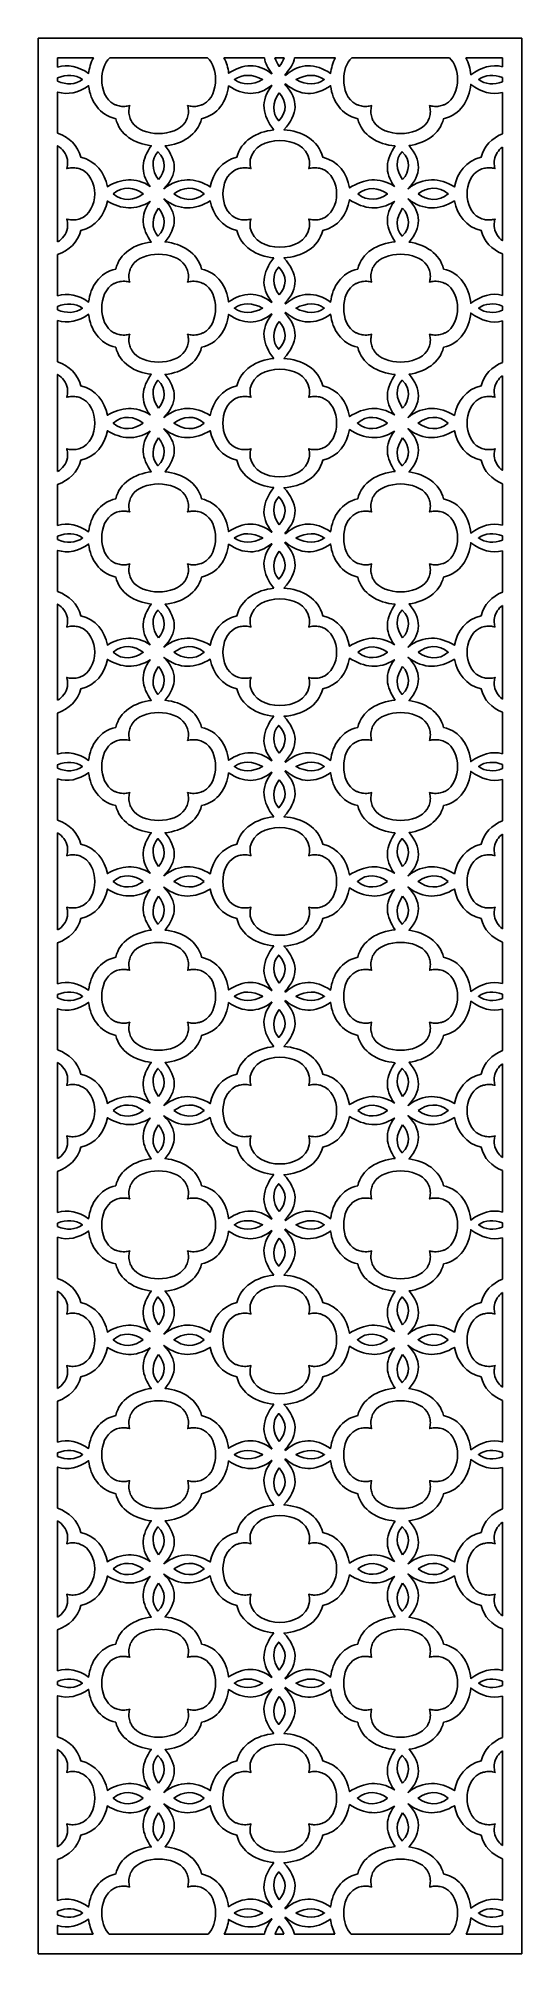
# Model space of a CAD drawing. Header units: centimetres. Extents: x -1.09 to 1.09, y -4.33 to 4.33.
import ezdxf

# ---------------------------------------------------------------- set-up
doc = ezdxf.new("R2010")
doc.units = ezdxf.units.CM
doc.header["$MEASUREMENT"] = 0
doc.layers.add('Layer 1', color=7, linetype='Continuous')

msp = doc.modelspace()

# ---------------------------------------------------------------- linework, layer by layer
at = {"layer": 'Layer 1', "color": 177}
for points, knots in [([(-1.09272, 4.33143), (-1.09272, 4.33143), (1.09271, 4.33143), (1.09271, 4.33143), (1.09271, 4.33143), (1.09271, 4.33143), (1.09271, -4.33142), (1.09271, -4.33142), (1.09271, -4.33142), (1.09271, -4.33142), (-1.09272, -4.33142), (-1.09272, -4.33142), (-1.09272, -4.33142), (-1.09272, -4.33142), (-1.09272, 4.33143), (-1.09272, 4.33143)], [0, 0, 0, 0, 0.2, 0.2, 0.2, 0.2, 0.4, 0.4, 0.4, 0.4, 0.6, 0.6, 0.6, 0.6, 1, 1, 1, 1]), ([(-1.0053, 4.24303), (-1.0053, 4.24303), (-0.84392, 4.24303), (-0.84392, 4.24303), (-0.84392, 4.24303), (-0.85532, 4.22153), (-0.86241, 4.1974), (-0.86521, 4.17262), (-0.86521, 4.17262), (-0.91248, 4.20451), (-0.95922, 4.21551), (-1.0053, 4.20105), (-1.0053, 4.20105), (-1.0053, 4.20105), (-1.0053, 4.24303), (-1.0053, 4.24303)], [0, 0, 0, 0, 0.2, 0.2, 0.2, 0.2, 0.4, 0.4, 0.4, 0.4, 0.6, 0.6, 0.6, 0.6, 1, 1, 1, 1]), ([(-1.0053, 4.13704), (-1.0053, 4.13704), (-1.0053, 4.15243), (-1.0053, 4.15243), (-1.0053, 4.15243), (-0.96605, 4.16934), (-0.92382, 4.16773), (-0.89367, 4.14505), (-0.89367, 4.14505), (-0.89335, 4.14488), (-0.89344, 4.14458), (-0.89368, 4.1444), (-0.89368, 4.1444), (-0.92382, 4.12173), (-0.96605, 4.12013), (-1.0053, 4.13704)], [0, 0, 0, 0, 0.2, 0.2, 0.2, 0.2, 0.4, 0.4, 0.4, 0.4, 0.6, 0.6, 0.6, 0.6, 1, 1, 1, 1]), ([(-0.76895, 4.24303), (-0.76895, 4.24303), (-0.32827, 4.24303), (-0.32827, 4.24303), (-0.32827, 4.24303), (-0.30287, 4.21972), (-0.29066, 4.18201), (-0.29167, 4.14473), (-0.29167, 4.14473), (-0.29045, 4.0997), (-0.3085, 4.05404), (-0.34578, 4.0339), (-0.34578, 4.0339), (-0.34992, 4.0319), (-0.35397, 4.03018), (-0.3583, 4.02858), (-0.3583, 4.02858), (-0.3659, 4.02615), (-0.373, 4.02462), (-0.38097, 4.02367), (-0.38097, 4.02367), (-0.38589, 4.02332), (-0.39059, 4.0232), (-0.39552, 4.02332), (-0.39552, 4.02332), (-0.40336, 4.02389), (-0.4104, 4.02503), (-0.41794, 4.027), (-0.41794, 4.027), (-0.41769, 4.02624), (-0.41744, 4.02547), (-0.41721, 4.02469), (-0.41721, 4.02469), (-0.4152, 4.01658), (-0.41421, 4.0091), (-0.41399, 4.00078), (-0.41399, 4.00078), (-0.41412, 3.99581), (-0.4145, 3.9911), (-0.41517, 3.98617), (-0.41517, 3.98617), (-0.4167, 3.97819), (-0.41884, 3.97111), (-0.42202, 3.96356), (-0.42202, 3.96356), (-0.4241, 3.95926), (-0.4263, 3.95524), (-0.4288, 3.95116), (-0.4288, 3.95116), (-0.47488, 3.88389), (-0.62241, 3.88397), (-0.66842, 3.95116), (-0.66842, 3.95116), (-0.67094, 3.95524), (-0.67313, 3.95926), (-0.67521, 3.96356), (-0.67521, 3.96356), (-0.67839, 3.97111), (-0.68053, 3.97819), (-0.68206, 3.98617), (-0.68206, 3.98617), (-0.68273, 3.9911), (-0.68311, 3.99581), (-0.68324, 4.00078), (-0.68324, 4.00078), (-0.68302, 4.0091), (-0.68202, 4.01658), (-0.68002, 4.02469), (-0.68002, 4.02469), (-0.67979, 4.02547), (-0.67954, 4.02624), (-0.6793, 4.027), (-0.6793, 4.027), (-0.68682, 4.02503), (-0.69387, 4.02389), (-0.70171, 4.02332), (-0.70171, 4.02332), (-0.70664, 4.0232), (-0.71133, 4.02332), (-0.71626, 4.02367), (-0.71626, 4.02367), (-0.72423, 4.02462), (-0.73133, 4.02615), (-0.73893, 4.02858), (-0.73893, 4.02858), (-0.74326, 4.03018), (-0.74731, 4.0319), (-0.75144, 4.0339), (-0.75144, 4.0339), (-0.78857, 4.05395), (-0.80666, 4.09968), (-0.80566, 4.14473), (-0.80566, 4.14473), (-0.80648, 4.18201), (-0.79425, 4.21976), (-0.76895, 4.24303)], [0, 0, 0, 0, 0.04, 0.04, 0.04, 0.04, 0.08, 0.08, 0.08, 0.08, 0.12, 0.12, 0.12, 0.12, 0.16, 0.16, 0.16, 0.16, 0.2, 0.2, 0.2, 0.2, 0.24, 0.24, 0.24, 0.24, 0.28, 0.28, 0.28, 0.28, 0.32, 0.32, 0.32, 0.32, 0.36, 0.36, 0.36, 0.36, 0.4, 0.4, 0.4, 0.4, 0.44, 0.44, 0.44, 0.44, 0.48, 0.48, 0.48, 0.48, 0.52, 0.52, 0.52, 0.52, 0.56, 0.56, 0.56, 0.56, 0.6, 0.6, 0.6, 0.6, 0.64, 0.64, 0.64, 0.64, 0.68, 0.68, 0.68, 0.68, 0.72, 0.72, 0.72, 0.72, 0.76, 0.76, 0.76, 0.76, 0.8, 0.8, 0.8, 0.8, 0.84, 0.84, 0.84, 0.84, 0.88, 0.88, 0.88, 0.88, 0.92, 0.92, 0.92, 0.92, 1, 1, 1, 1]), ([(-0.25334, 4.24303), (-0.25334, 4.24303), (-0.07067, 4.24303), (-0.07067, 4.24303), (-0.07067, 4.24303), (-0.06669, 4.21962), (-0.05568, 4.19602), (-0.03631, 4.1722), (-0.03631, 4.1722), (-0.0368, 4.17177), (-0.03728, 4.17133), (-0.03774, 4.17088), (-0.03774, 4.17088), (-0.10127, 4.2207), (-0.16616, 4.21739), (-0.2321, 4.17335), (-0.2321, 4.17335), (-0.23496, 4.19788), (-0.24205, 4.22175), (-0.25334, 4.24303)], [0, 0, 0, 0, 0.1666667, 0.1666667, 0.1666667, 0.1666667, 0.3333333, 0.3333333, 0.3333333, 0.3333333, 0.5, 0.5, 0.5, 0.5, 0.6666667, 0.6666667, 0.6666667, 0.6666667, 1, 1, 1, 1]), ([(-0.0779, 4.14505), (-0.0779, 4.14505), (-0.07904, 4.14505), (-0.07904, 4.14505), (-0.07904, 4.14505), (-0.12217, 4.1694), (-0.17151, 4.17062), (-0.20551, 4.14505), (-0.20551, 4.14505), (-0.20551, 4.14505), (-0.20637, 4.14505), (-0.20637, 4.14505), (-0.20637, 4.14505), (-0.20623, 4.14494), (-0.20609, 4.14484), (-0.20594, 4.14473), (-0.20594, 4.14473), (-0.20609, 4.14462), (-0.20623, 4.14451), (-0.20637, 4.1444), (-0.20637, 4.1444), (-0.20637, 4.1444), (-0.20551, 4.1444), (-0.20551, 4.1444), (-0.20551, 4.1444), (-0.17151, 4.11884), (-0.12217, 4.12006), (-0.07905, 4.1444), (-0.07905, 4.1444), (-0.07905, 4.1444), (-0.0779, 4.1444), (-0.0779, 4.1444), (-0.0779, 4.1444), (-0.07809, 4.14451), (-0.07828, 4.14462), (-0.07847, 4.14473), (-0.07847, 4.14473), (-0.07828, 4.14484), (-0.07809, 4.14494), (-0.0779, 4.14505)], [0, 0, 0, 0, 0.0909091, 0.0909091, 0.0909091, 0.0909091, 0.1818182, 0.1818182, 0.1818182, 0.1818182, 0.2727273, 0.2727273, 0.2727273, 0.2727273, 0.3636364, 0.3636364, 0.3636364, 0.3636364, 0.4545455, 0.4545455, 0.4545455, 0.4545455, 0.5454545, 0.5454545, 0.5454545, 0.5454545, 0.6363636, 0.6363636, 0.6363636, 0.6363636, 0.7272727, 0.7272727, 0.7272727, 0.7272727, 0.8181818, 0.8181818, 0.8181818, 0.8181818, 1, 1, 1, 1]), ([(-0.02314, 4.24303), (-0.02314, 4.24303), (0.01883, 4.24303), (0.01883, 4.24303), (0.01883, 4.24303), (0.01455, 4.22932), (0.00696, 4.21622), (-0.00322, 4.20451), (-0.00322, 4.20451), (-0.01234, 4.21688), (-0.01903, 4.22993), (-0.02314, 4.24303)], [0, 0, 0, 0, 0.25, 0.25, 0.25, 0.25, 0.5, 0.5, 0.5, 0.5, 1, 1, 1, 1]), ([(0.06593, 4.24303), (0.06593, 4.24303), (0.25006, 4.24303), (0.25006, 4.24303), (0.25006, 4.24303), (0.23866, 4.22153), (0.23157, 4.1974), (0.22877, 4.17262), (0.22877, 4.17262), (0.15953, 4.21933), (0.09144, 4.22121), (0.02487, 4.16394), (0.02487, 4.16394), (0.02399, 4.16533), (0.02301, 4.16667), (0.02195, 4.16794), (0.02195, 4.16794), (0.04656, 4.19275), (0.06088, 4.21779), (0.06593, 4.24303)], [0, 0, 0, 0, 0.1666667, 0.1666667, 0.1666667, 0.1666667, 0.3333333, 0.3333333, 0.3333333, 0.3333333, 0.5, 0.5, 0.5, 0.5, 0.6666667, 0.6666667, 0.6666667, 0.6666667, 1, 1, 1, 1]), ([(0.20116, 4.14505), (0.20116, 4.14505), (0.2003, 4.14505), (0.2003, 4.14505), (0.2003, 4.14505), (0.1663, 4.17062), (0.11696, 4.1694), (0.07383, 4.14505), (0.07383, 4.14505), (0.07383, 4.14505), (0.07268, 4.14505), (0.07268, 4.14505), (0.07268, 4.14505), (0.07287, 4.14494), (0.07307, 4.14484), (0.07326, 4.14473), (0.07326, 4.14473), (0.07307, 4.14462), (0.07287, 4.14451), (0.07268, 4.1444), (0.07268, 4.1444), (0.07268, 4.1444), (0.07383, 4.1444), (0.07383, 4.1444), (0.07383, 4.1444), (0.11697, 4.12006), (0.1663, 4.11884), (0.20029, 4.1444), (0.20029, 4.1444), (0.20029, 4.1444), (0.20116, 4.1444), (0.20116, 4.1444), (0.20116, 4.1444), (0.20102, 4.14451), (0.20087, 4.14462), (0.20073, 4.14473), (0.20073, 4.14473), (0.20087, 4.14484), (0.20102, 4.14494), (0.20116, 4.14505)], [0, 0, 0, 0, 0.0909091, 0.0909091, 0.0909091, 0.0909091, 0.1818182, 0.1818182, 0.1818182, 0.1818182, 0.2727273, 0.2727273, 0.2727273, 0.2727273, 0.3636364, 0.3636364, 0.3636364, 0.3636364, 0.4545455, 0.4545455, 0.4545455, 0.4545455, 0.5454545, 0.5454545, 0.5454545, 0.5454545, 0.6363636, 0.6363636, 0.6363636, 0.6363636, 0.7272727, 0.7272727, 0.7272727, 0.7272727, 0.8181818, 0.8181818, 0.8181818, 0.8181818, 1, 1, 1, 1]), ([(0.32502, 4.24303), (0.32502, 4.24303), (0.76571, 4.24303), (0.76571, 4.24303), (0.76571, 4.24303), (0.7911, 4.21972), (0.80332, 4.18201), (0.80231, 4.14473), (0.80231, 4.14473), (0.80353, 4.0997), (0.78547, 4.05404), (0.7482, 4.0339), (0.7482, 4.0339), (0.74406, 4.0319), (0.74001, 4.03018), (0.73568, 4.02858), (0.73568, 4.02858), (0.72808, 4.02615), (0.72097, 4.02462), (0.71301, 4.02367), (0.71301, 4.02367), (0.70809, 4.02332), (0.70339, 4.0232), (0.69845, 4.02332), (0.69845, 4.02332), (0.69061, 4.02389), (0.68358, 4.02503), (0.67604, 4.027), (0.67604, 4.027), (0.67629, 4.02624), (0.67654, 4.02547), (0.67677, 4.02469), (0.67677, 4.02469), (0.67878, 4.01658), (0.67977, 4.0091), (0.67999, 4.00078), (0.67999, 4.00078), (0.67986, 3.99581), (0.67948, 3.9911), (0.67881, 3.98617), (0.67881, 3.98617), (0.67728, 3.97819), (0.67514, 3.97111), (0.67196, 3.96356), (0.67196, 3.96356), (0.66988, 3.95926), (0.66768, 3.95524), (0.66517, 3.95116), (0.66517, 3.95116), (0.61911, 3.88389), (0.47157, 3.88397), (0.42555, 3.95116), (0.42555, 3.95116), (0.42305, 3.95524), (0.42085, 3.95926), (0.41877, 3.96356), (0.41877, 3.96356), (0.41559, 3.97111), (0.41345, 3.97819), (0.41192, 3.98617), (0.41192, 3.98617), (0.41124, 3.9911), (0.41088, 3.99581), (0.41074, 4.00078), (0.41074, 4.00078), (0.41096, 4.0091), (0.41195, 4.01658), (0.41396, 4.02469), (0.41396, 4.02469), (0.4142, 4.02547), (0.41444, 4.02624), (0.41468, 4.027), (0.41468, 4.027), (0.40715, 4.02503), (0.40011, 4.02389), (0.39228, 4.02332), (0.39228, 4.02332), (0.38734, 4.0232), (0.38265, 4.02332), (0.37772, 4.02367), (0.37772, 4.02367), (0.36975, 4.02462), (0.36265, 4.02615), (0.35505, 4.02858), (0.35505, 4.02858), (0.35072, 4.03018), (0.34668, 4.0319), (0.34253, 4.0339), (0.34253, 4.0339), (0.30541, 4.05395), (0.28732, 4.09968), (0.28831, 4.14473), (0.28831, 4.14473), (0.28749, 4.18201), (0.29973, 4.21976), (0.32502, 4.24303)], [0, 0, 0, 0, 0.04, 0.04, 0.04, 0.04, 0.08, 0.08, 0.08, 0.08, 0.12, 0.12, 0.12, 0.12, 0.16, 0.16, 0.16, 0.16, 0.2, 0.2, 0.2, 0.2, 0.24, 0.24, 0.24, 0.24, 0.28, 0.28, 0.28, 0.28, 0.32, 0.32, 0.32, 0.32, 0.36, 0.36, 0.36, 0.36, 0.4, 0.4, 0.4, 0.4, 0.44, 0.44, 0.44, 0.44, 0.48, 0.48, 0.48, 0.48, 0.52, 0.52, 0.52, 0.52, 0.56, 0.56, 0.56, 0.56, 0.6, 0.6, 0.6, 0.6, 0.64, 0.64, 0.64, 0.64, 0.68, 0.68, 0.68, 0.68, 0.72, 0.72, 0.72, 0.72, 0.76, 0.76, 0.76, 0.76, 0.8, 0.8, 0.8, 0.8, 0.84, 0.84, 0.84, 0.84, 0.88, 0.88, 0.88, 0.88, 0.92, 0.92, 0.92, 0.92, 1, 1, 1, 1]), ([(0.84065, 4.24303), (0.84065, 4.24303), (1.0053, 4.24303), (1.0053, 4.24303), (1.0053, 4.24303), (1.0053, 4.24303), (1.0053, 4.20268), (1.0053, 4.20268), (1.0053, 4.20268), (0.95834, 4.21529), (0.91072, 4.20173), (0.86254, 4.16679), (0.86254, 4.16679), (0.86025, 4.19361), (0.85294, 4.21985), (0.84065, 4.24303)], [0, 0, 0, 0, 0.2, 0.2, 0.2, 0.2, 0.4, 0.4, 0.4, 0.4, 0.6, 0.6, 0.6, 0.6, 1, 1, 1, 1]), ([(1.0053, 4.15443), (1.0053, 4.15443), (1.0053, 4.13505), (1.0053, 4.13505), (1.0053, 4.13505), (0.96745, 4.12031), (0.92746, 4.12267), (0.89856, 4.1444), (0.89856, 4.1444), (0.89856, 4.1444), (0.89769, 4.1444), (0.89769, 4.1444), (0.89769, 4.1444), (0.89784, 4.14451), (0.89798, 4.14462), (0.89812, 4.14473), (0.89812, 4.14473), (0.89798, 4.14484), (0.89784, 4.14494), (0.89769, 4.14505), (0.89769, 4.14505), (0.89769, 4.14505), (0.89855, 4.14505), (0.89855, 4.14505), (0.89855, 4.14505), (0.92746, 4.16679), (0.96745, 4.16917), (1.0053, 4.15443)], [0, 0, 0, 0, 0.125, 0.125, 0.125, 0.125, 0.25, 0.25, 0.25, 0.25, 0.375, 0.375, 0.375, 0.375, 0.5, 0.5, 0.5, 0.5, 0.625, 0.625, 0.625, 0.625, 0.75, 0.75, 0.75, 0.75, 1, 1, 1, 1]), ([(-1.0053, 3.90273), (-1.0053, 3.90273), (-1.0053, 4.08842), (-1.0053, 4.08842), (-1.0053, 4.08842), (-0.95922, 4.07396), (-0.91248, 4.08494), (-0.86521, 4.11683), (-0.86521, 4.11683), (-0.85744, 4.04807), (-0.81657, 3.98429), (-0.74255, 3.96798), (-0.74255, 3.96798), (-0.72586, 3.89572), (-0.6575, 3.8549), (-0.58245, 3.84554), (-0.58245, 3.84554), (-0.62483, 3.78538), (-0.63446, 3.72437), (-0.58711, 3.6619), (-0.58711, 3.6619), (-0.65294, 3.70483), (-0.71725, 3.69727), (-0.78067, 3.66019), (-0.78067, 3.66019), (-0.79259, 3.72265), (-0.83266, 3.77807), (-0.90092, 3.79312), (-0.90092, 3.79312), (-0.9134, 3.84712), (-0.95432, 3.88365), (-1.0053, 3.90273)], [0, 0, 0, 0, 0.1111111, 0.1111111, 0.1111111, 0.1111111, 0.2222222, 0.2222222, 0.2222222, 0.2222222, 0.3333333, 0.3333333, 0.3333333, 0.3333333, 0.4444444, 0.4444444, 0.4444444, 0.4444444, 0.5555556, 0.5555556, 0.5555556, 0.5555556, 0.6666667, 0.6666667, 0.6666667, 0.6666667, 0.7777778, 0.7777778, 0.7777778, 0.7777778, 1, 1, 1, 1]), ([(-0.02822, 3.91698), (-0.10574, 3.90915), (-0.17754, 3.86789), (-0.19482, 3.79312), (-0.19482, 3.79312), (-0.26331, 3.77802), (-0.30342, 3.72228), (-0.31518, 3.65955), (-0.31518, 3.65955), (-0.38388, 3.70009), (-0.45361, 3.7061), (-0.52517, 3.65096), (-0.52517, 3.65096), (-0.46173, 3.7143), (-0.46534, 3.7791), (-0.51937, 3.84502), (-0.51937, 3.84502), (-0.44253, 3.85328), (-0.37171, 3.89424), (-0.35468, 3.96798), (-0.35468, 3.96798), (-0.28093, 3.98424), (-0.24008, 4.04762), (-0.2321, 4.1161), (-0.2321, 4.1161), (-0.16616, 4.07206), (-0.10127, 4.06876), (-0.03774, 4.11857), (-0.03774, 4.11857), (-0.03728, 4.11812), (-0.0368, 4.11768), (-0.03631, 4.11726), (-0.03631, 4.11726), (-0.09182, 4.049), (-0.07866, 3.98251), (-0.02822, 3.91698)], [0, 0, 0, 0, 0.1, 0.1, 0.1, 0.1, 0.2, 0.2, 0.2, 0.2, 0.3, 0.3, 0.3, 0.3, 0.4, 0.4, 0.4, 0.4, 0.5, 0.5, 0.5, 0.5, 0.6, 0.6, 0.6, 0.6, 0.7, 0.7, 0.7, 0.7, 0.8, 0.8, 0.8, 0.8, 1, 1, 1, 1]), ([(-0.00322, 4.08494), (-0.03457, 4.04246), (-0.03704, 3.99194), (-0.00569, 3.95864), (-0.00569, 3.95864), (0.03516, 3.99826), (0.02856, 4.04839), (-0.00322, 4.08494)], [0, 0, 0, 0, 0.3333333, 0.3333333, 0.3333333, 0.3333333, 1, 1, 1, 1]), ([(0.52089, 3.84452), (0.47912, 3.78469), (0.46988, 3.72402), (0.51695, 3.6619), (0.51695, 3.6619), (0.44799, 3.70688), (0.38066, 3.69643), (0.31429, 3.65466), (0.31429, 3.65466), (0.30372, 3.71937), (0.26333, 3.77763), (0.19306, 3.79312), (0.19306, 3.79312), (0.17515, 3.87067), (0.09853, 3.9122), (0.01775, 3.91772), (0.01775, 3.91772), (0.08005, 3.987), (0.08785, 4.05507), (0.02195, 4.12152), (0.02195, 4.12152), (0.02301, 4.12278), (0.02399, 4.12412), (0.02487, 4.1255), (0.02487, 4.1255), (0.09144, 4.06824), (0.15953, 4.07012), (0.22877, 4.11683), (0.22877, 4.11683), (0.23654, 4.04807), (0.27741, 3.98429), (0.35142, 3.96798), (0.35142, 3.96798), (0.36881, 3.89272), (0.44223, 3.85156), (0.52089, 3.84452)], [0, 0, 0, 0, 0.1, 0.1, 0.1, 0.1, 0.2, 0.2, 0.2, 0.2, 0.3, 0.3, 0.3, 0.3, 0.4, 0.4, 0.4, 0.4, 0.5, 0.5, 0.5, 0.5, 0.6, 0.6, 0.6, 0.6, 0.7, 0.7, 0.7, 0.7, 0.8, 0.8, 0.8, 0.8, 1, 1, 1, 1]), ([(1.0053, 4.08679), (1.0053, 4.08679), (1.0053, 3.89942), (1.0053, 3.89942), (1.0053, 3.89942), (0.95822, 3.87958), (0.92103, 3.84415), (0.90924, 3.79312), (0.90924, 3.79312), (0.84076, 3.77802), (0.80065, 3.72228), (0.78889, 3.65955), (0.78889, 3.65955), (0.72018, 3.70009), (0.65045, 3.7061), (0.57888, 3.65096), (0.57888, 3.65096), (0.6427, 3.71465), (0.63867, 3.77985), (0.58375, 3.84616), (0.58375, 3.84616), (0.65699, 3.85658), (0.72295, 3.89718), (0.7393, 3.96798), (0.7393, 3.96798), (0.81541, 3.98475), (0.85647, 4.05171), (0.86254, 4.12267), (0.86254, 4.12267), (0.91072, 4.08773), (0.95834, 4.07418), (1.0053, 4.08679)], [0, 0, 0, 0, 0.1111111, 0.1111111, 0.1111111, 0.1111111, 0.2222222, 0.2222222, 0.2222222, 0.2222222, 0.3333333, 0.3333333, 0.3333333, 0.3333333, 0.4444444, 0.4444444, 0.4444444, 0.4444444, 0.5555556, 0.5555556, 0.5555556, 0.5555556, 0.6666667, 0.6666667, 0.6666667, 0.6666667, 0.7777778, 0.7777778, 0.7777778, 0.7777778, 1, 1, 1, 1]), ([(-1.0053, 3.41043), (-1.0053, 3.41043), (-1.0053, 3.84523), (-1.0053, 3.84523), (-1.0053, 3.84523), (-0.98301, 3.83088), (-0.96662, 3.81011), (-0.96141, 3.78292), (-0.96141, 3.78292), (-0.96074, 3.77799), (-0.96036, 3.77327), (-0.96023, 3.76832), (-0.96023, 3.76832), (-0.96046, 3.75998), (-0.96145, 3.75251), (-0.96346, 3.7444), (-0.96346, 3.7444), (-0.96369, 3.74362), (-0.96393, 3.74285), (-0.96418, 3.74209), (-0.96418, 3.74209), (-0.95665, 3.74406), (-0.94961, 3.7452), (-0.94177, 3.74576), (-0.94177, 3.74576), (-0.93683, 3.74588), (-0.93214, 3.74577), (-0.92721, 3.74542), (-0.92721, 3.74542), (-0.91925, 3.74446), (-0.91215, 3.74294), (-0.90454, 3.74051), (-0.90454, 3.74051), (-0.86024, 3.72408), (-0.83806, 3.67591), (-0.83786, 3.62782), (-0.83786, 3.62782), (-0.83806, 3.57972), (-0.86024, 3.53155), (-0.90454, 3.51513), (-0.90454, 3.51513), (-0.91215, 3.5127), (-0.91925, 3.51118), (-0.92721, 3.51022), (-0.92721, 3.51022), (-0.93214, 3.50987), (-0.93683, 3.50976), (-0.94177, 3.50988), (-0.94177, 3.50988), (-0.94961, 3.51044), (-0.95665, 3.51159), (-0.96418, 3.51355), (-0.96418, 3.51355), (-0.96393, 3.51279), (-0.96369, 3.51202), (-0.96346, 3.51124), (-0.96346, 3.51124), (-0.96145, 3.50313), (-0.96046, 3.49566), (-0.96023, 3.48732), (-0.96023, 3.48732), (-0.96036, 3.48237), (-0.96074, 3.47764), (-0.96141, 3.47272), (-0.96141, 3.47272), (-0.96662, 3.44553), (-0.98301, 3.42478), (-1.0053, 3.41043)], [0, 0, 0, 0, 0.0555556, 0.0555556, 0.0555556, 0.0555556, 0.1111111, 0.1111111, 0.1111111, 0.1111111, 0.1666667, 0.1666667, 0.1666667, 0.1666667, 0.2222222, 0.2222222, 0.2222222, 0.2222222, 0.2777778, 0.2777778, 0.2777778, 0.2777778, 0.3333333, 0.3333333, 0.3333333, 0.3333333, 0.3888889, 0.3888889, 0.3888889, 0.3888889, 0.4444444, 0.4444444, 0.4444444, 0.4444444, 0.5, 0.5, 0.5, 0.5, 0.5555556, 0.5555556, 0.5555556, 0.5555556, 0.6111111, 0.6111111, 0.6111111, 0.6111111, 0.6666667, 0.6666667, 0.6666667, 0.6666667, 0.7222222, 0.7222222, 0.7222222, 0.7222222, 0.7777778, 0.7777778, 0.7777778, 0.7777778, 0.8333333, 0.8333333, 0.8333333, 0.8333333, 0.8888889, 0.8888889, 0.8888889, 0.8888889, 1, 1, 1, 1]), ([(-0.54946, 3.69227), (-0.58081, 3.73476), (-0.58329, 3.78527), (-0.55193, 3.81857), (-0.55193, 3.81857), (-0.51109, 3.77895), (-0.51768, 3.72882), (-0.54946, 3.69227)], [0, 0, 0, 0, 0.3333333, 0.3333333, 0.3333333, 0.3333333, 1, 1, 1, 1]), ([(-0.25797, 3.62782), (-0.258, 3.67171), (-0.23993, 3.71562), (-0.20371, 3.73519), (-0.20371, 3.73519), (-0.19957, 3.73718), (-0.19552, 3.73891), (-0.1912, 3.74051), (-0.1912, 3.74051), (-0.18359, 3.74293), (-0.17649, 3.74445), (-0.16852, 3.74541), (-0.16852, 3.74541), (-0.1636, 3.74576), (-0.15891, 3.74587), (-0.15397, 3.74575), (-0.15397, 3.74575), (-0.14613, 3.74519), (-0.13909, 3.74405), (-0.13156, 3.74208), (-0.13156, 3.74208), (-0.13181, 3.74284), (-0.13205, 3.74361), (-0.13229, 3.74439), (-0.13229, 3.74439), (-0.13429, 3.75251), (-0.13528, 3.75998), (-0.13551, 3.76831), (-0.13551, 3.76831), (-0.13537, 3.77326), (-0.135, 3.77799), (-0.13433, 3.78291), (-0.13433, 3.78291), (-0.11227, 3.89811), (0.11052, 3.89811), (0.13257, 3.78291), (0.13257, 3.78291), (0.13324, 3.77799), (0.13361, 3.77326), (0.13375, 3.76831), (0.13375, 3.76831), (0.13352, 3.75998), (0.13253, 3.75251), (0.13052, 3.74439), (0.13052, 3.74439), (0.13029, 3.74361), (0.13005, 3.74284), (0.1298, 3.74208), (0.1298, 3.74208), (0.13733, 3.74405), (0.14437, 3.74519), (0.15221, 3.74575), (0.15221, 3.74575), (0.15714, 3.74587), (0.16184, 3.74576), (0.16676, 3.74541), (0.16676, 3.74541), (0.17473, 3.74445), (0.18183, 3.74293), (0.18944, 3.74051), (0.18944, 3.74051), (0.23374, 3.72408), (0.25592, 3.67591), (0.25612, 3.62782), (0.25612, 3.62782), (0.25592, 3.57973), (0.23374, 3.53156), (0.18944, 3.51513), (0.18944, 3.51513), (0.18183, 3.5127), (0.17473, 3.51119), (0.16676, 3.51023), (0.16676, 3.51023), (0.16184, 3.50988), (0.15714, 3.50977), (0.15221, 3.50989), (0.15221, 3.50989), (0.14437, 3.51044), (0.13733, 3.51159), (0.1298, 3.51356), (0.1298, 3.51356), (0.13005, 3.5128), (0.13029, 3.51202), (0.13052, 3.51124), (0.13052, 3.51124), (0.13253, 3.50313), (0.13352, 3.49566), (0.13375, 3.48733), (0.13375, 3.48733), (0.13361, 3.48237), (0.13324, 3.47766), (0.13257, 3.47273), (0.13257, 3.47273), (0.11052, 3.35753), (-0.11227, 3.35753), (-0.13433, 3.47273), (-0.13433, 3.47273), (-0.135, 3.47766), (-0.13537, 3.48237), (-0.13551, 3.48733), (-0.13551, 3.48733), (-0.13528, 3.49566), (-0.13429, 3.50313), (-0.13229, 3.51124), (-0.13229, 3.51124), (-0.13205, 3.51202), (-0.13181, 3.5128), (-0.13156, 3.51356), (-0.13156, 3.51356), (-0.13909, 3.51159), (-0.14613, 3.51044), (-0.15397, 3.50989), (-0.15397, 3.50989), (-0.15891, 3.50977), (-0.1636, 3.50988), (-0.16852, 3.51023), (-0.16852, 3.51023), (-0.17649, 3.51119), (-0.18359, 3.5127), (-0.1912, 3.51513), (-0.1912, 3.51513), (-0.19552, 3.51674), (-0.19957, 3.51846), (-0.20371, 3.52045), (-0.20371, 3.52045), (-0.23993, 3.54002), (-0.258, 3.58393), (-0.25797, 3.62782)], [0, 0, 0, 0, 0.030303, 0.030303, 0.030303, 0.030303, 0.0606061, 0.0606061, 0.0606061, 0.0606061, 0.0909091, 0.0909091, 0.0909091, 0.0909091, 0.1212121, 0.1212121, 0.1212121, 0.1212121, 0.1515152, 0.1515152, 0.1515152, 0.1515152, 0.1818182, 0.1818182, 0.1818182, 0.1818182, 0.2121212, 0.2121212, 0.2121212, 0.2121212, 0.2424242, 0.2424242, 0.2424242, 0.2424242, 0.2727273, 0.2727273, 0.2727273, 0.2727273, 0.3030303, 0.3030303, 0.3030303, 0.3030303, 0.3333333, 0.3333333, 0.3333333, 0.3333333, 0.3636364, 0.3636364, 0.3636364, 0.3636364, 0.3939394, 0.3939394, 0.3939394, 0.3939394, 0.4242424, 0.4242424, 0.4242424, 0.4242424, 0.4545455, 0.4545455, 0.4545455, 0.4545455, 0.4848485, 0.4848485, 0.4848485, 0.4848485, 0.5151515, 0.5151515, 0.5151515, 0.5151515, 0.5454545, 0.5454545, 0.5454545, 0.5454545, 0.5757576, 0.5757576, 0.5757576, 0.5757576, 0.6060606, 0.6060606, 0.6060606, 0.6060606, 0.6363636, 0.6363636, 0.6363636, 0.6363636, 0.6666667, 0.6666667, 0.6666667, 0.6666667, 0.6969697, 0.6969697, 0.6969697, 0.6969697, 0.7272727, 0.7272727, 0.7272727, 0.7272727, 0.7575758, 0.7575758, 0.7575758, 0.7575758, 0.7878788, 0.7878788, 0.7878788, 0.7878788, 0.8181818, 0.8181818, 0.8181818, 0.8181818, 0.8484848, 0.8484848, 0.8484848, 0.8484848, 0.8787879, 0.8787879, 0.8787879, 0.8787879, 0.9090909, 0.9090909, 0.9090909, 0.9090909, 0.9393939, 0.9393939, 0.9393939, 0.9393939, 1, 1, 1, 1]), ([(0.5546, 3.69227), (0.52325, 3.73476), (0.52077, 3.78527), (0.55213, 3.81857), (0.55213, 3.81857), (0.59297, 3.77895), (0.58637, 3.72882), (0.5546, 3.69227)], [0, 0, 0, 0, 0.3333333, 0.3333333, 0.3333333, 0.3333333, 1, 1, 1, 1]), ([(1.0053, 3.83936), (1.0053, 3.83936), (1.0053, 3.41629), (1.0053, 3.41629), (1.0053, 3.41629), (0.98728, 3.43023), (0.97427, 3.44904), (0.96974, 3.47272), (0.96974, 3.47272), (0.96907, 3.47764), (0.96869, 3.48236), (0.96856, 3.48732), (0.96856, 3.48732), (0.96878, 3.49566), (0.96978, 3.50313), (0.97178, 3.51124), (0.97178, 3.51124), (0.97201, 3.51202), (0.97226, 3.51279), (0.9725, 3.51355), (0.9725, 3.51355), (0.96497, 3.51159), (0.95793, 3.51044), (0.95009, 3.50988), (0.95009, 3.50988), (0.94516, 3.50976), (0.94046, 3.50987), (0.93554, 3.51022), (0.93554, 3.51022), (0.92757, 3.51118), (0.92047, 3.5127), (0.91286, 3.51512), (0.91286, 3.51512), (0.90854, 3.51673), (0.90449, 3.51845), (0.90035, 3.52044), (0.90035, 3.52044), (0.86413, 3.54001), (0.84606, 3.58392), (0.84609, 3.62782), (0.84609, 3.62782), (0.84606, 3.67171), (0.86413, 3.71563), (0.90035, 3.7352), (0.90035, 3.7352), (0.90449, 3.73719), (0.90854, 3.73891), (0.91286, 3.74052), (0.91286, 3.74052), (0.92047, 3.74294), (0.92757, 3.74447), (0.93554, 3.74542), (0.93554, 3.74542), (0.94046, 3.74577), (0.94516, 3.74588), (0.95009, 3.74576), (0.95009, 3.74576), (0.95793, 3.7452), (0.96497, 3.74406), (0.9725, 3.74209), (0.9725, 3.74209), (0.97226, 3.74285), (0.97201, 3.74362), (0.97178, 3.7444), (0.97178, 3.7444), (0.96978, 3.75251), (0.96878, 3.75998), (0.96856, 3.76832), (0.96856, 3.76832), (0.96869, 3.77328), (0.96907, 3.778), (0.96974, 3.78292), (0.96974, 3.78292), (0.97427, 3.80661), (0.98728, 3.82542), (1.0053, 3.83936)], [0, 0, 0, 0, 0.05, 0.05, 0.05, 0.05, 0.1, 0.1, 0.1, 0.1, 0.15, 0.15, 0.15, 0.15, 0.2, 0.2, 0.2, 0.2, 0.25, 0.25, 0.25, 0.25, 0.3, 0.3, 0.3, 0.3, 0.35, 0.35, 0.35, 0.35, 0.4, 0.4, 0.4, 0.4, 0.45, 0.45, 0.45, 0.45, 0.5, 0.5, 0.5, 0.5, 0.55, 0.55, 0.55, 0.55, 0.6, 0.6, 0.6, 0.6, 0.65, 0.65, 0.65, 0.65, 0.7, 0.7, 0.7, 0.7, 0.75, 0.75, 0.75, 0.75, 0.8, 0.8, 0.8, 0.8, 0.85, 0.85, 0.85, 0.85, 0.9, 0.9, 0.9, 0.9, 1, 1, 1, 1]), ([(-0.75429, 3.62782), (-0.71159, 3.66571), (-0.65755, 3.6573), (-0.61816, 3.62782), (-0.61816, 3.62782), (-0.65755, 3.59834), (-0.71159, 3.58993), (-0.75429, 3.62782)], [0, 0, 0, 0, 0.3333333, 0.3333333, 0.3333333, 0.3333333, 1, 1, 1, 1]), ([(-0.47954, 3.62782), (-0.44015, 3.6573), (-0.3861, 3.66571), (-0.34341, 3.62782), (-0.34341, 3.62782), (-0.3861, 3.58993), (-0.44015, 3.59834), (-0.47954, 3.62782)], [0, 0, 0, 0, 0.3333333, 0.3333333, 0.3333333, 0.3333333, 1, 1, 1, 1]), ([(0.35244, 3.62782), (0.3947, 3.66315), (0.44733, 3.65668), (0.48591, 3.62782), (0.48591, 3.62782), (0.44733, 3.59895), (0.3947, 3.59249), (0.35244, 3.62782)], [0, 0, 0, 0, 0.3333333, 0.3333333, 0.3333333, 0.3333333, 1, 1, 1, 1]), ([(0.62452, 3.62782), (0.66392, 3.6573), (0.71796, 3.66571), (0.76066, 3.62782), (0.76066, 3.62782), (0.71796, 3.58993), (0.66392, 3.59834), (0.62452, 3.62782)], [0, 0, 0, 0, 0.3333333, 0.3333333, 0.3333333, 0.3333333, 1, 1, 1, 1]), ([(-1.0053, 3.16724), (-1.0053, 3.16724), (-1.0053, 3.35293), (-1.0053, 3.35293), (-1.0053, 3.35293), (-0.95432, 3.37201), (-0.9134, 3.40852), (-0.90092, 3.46252), (-0.90092, 3.46252), (-0.83266, 3.47757), (-0.79259, 3.53299), (-0.78067, 3.59545), (-0.78067, 3.59545), (-0.71725, 3.55837), (-0.65294, 3.55081), (-0.58711, 3.59374), (-0.58711, 3.59374), (-0.63446, 3.53127), (-0.62483, 3.47026), (-0.58245, 3.41009), (-0.58245, 3.41009), (-0.6575, 3.40073), (-0.72586, 3.35992), (-0.74255, 3.28766), (-0.74255, 3.28766), (-0.81657, 3.27135), (-0.85744, 3.20757), (-0.86521, 3.1388), (-0.86521, 3.1388), (-0.91248, 3.17069), (-0.95922, 3.18169), (-1.0053, 3.16724)], [0, 0, 0, 0, 0.1111111, 0.1111111, 0.1111111, 0.1111111, 0.2222222, 0.2222222, 0.2222222, 0.2222222, 0.3333333, 0.3333333, 0.3333333, 0.3333333, 0.4444444, 0.4444444, 0.4444444, 0.4444444, 0.5555556, 0.5555556, 0.5555556, 0.5555556, 0.6666667, 0.6666667, 0.6666667, 0.6666667, 0.7777778, 0.7777778, 0.7777778, 0.7777778, 1, 1, 1, 1]), ([(-0.54946, 3.56337), (-0.58081, 3.52089), (-0.58329, 3.47037), (-0.55193, 3.43707), (-0.55193, 3.43707), (-0.51109, 3.47669), (-0.51768, 3.52682), (-0.54946, 3.56337)], [0, 0, 0, 0, 0.3333333, 0.3333333, 0.3333333, 0.3333333, 1, 1, 1, 1]), ([(-0.02822, 3.33866), (-0.10574, 3.34648), (-0.17754, 3.38774), (-0.19482, 3.46252), (-0.19482, 3.46252), (-0.26331, 3.47761), (-0.30342, 3.53336), (-0.31518, 3.59608), (-0.31518, 3.59608), (-0.38388, 3.55555), (-0.45361, 3.54954), (-0.52517, 3.60467), (-0.52517, 3.60467), (-0.46173, 3.54135), (-0.46534, 3.47654), (-0.51937, 3.41062), (-0.51937, 3.41062), (-0.44253, 3.40236), (-0.37171, 3.3614), (-0.35468, 3.28766), (-0.35468, 3.28766), (-0.28093, 3.2714), (-0.24008, 3.20802), (-0.2321, 3.13954), (-0.2321, 3.13954), (-0.16616, 3.18358), (-0.10127, 3.18688), (-0.03774, 3.13706), (-0.03774, 3.13706), (-0.03728, 3.13752), (-0.0368, 3.13796), (-0.03631, 3.13838), (-0.03631, 3.13838), (-0.09182, 3.20665), (-0.07866, 3.27313), (-0.02822, 3.33866)], [0, 0, 0, 0, 0.1, 0.1, 0.1, 0.1, 0.2, 0.2, 0.2, 0.2, 0.3, 0.3, 0.3, 0.3, 0.4, 0.4, 0.4, 0.4, 0.5, 0.5, 0.5, 0.5, 0.6, 0.6, 0.6, 0.6, 0.7, 0.7, 0.7, 0.7, 0.8, 0.8, 0.8, 0.8, 1, 1, 1, 1]), ([(0.52089, 3.41112), (0.47912, 3.47094), (0.46988, 3.53162), (0.51695, 3.59374), (0.51695, 3.59374), (0.44799, 3.54876), (0.38066, 3.5592), (0.31429, 3.60098), (0.31429, 3.60098), (0.30372, 3.53627), (0.26333, 3.478), (0.19306, 3.46252), (0.19306, 3.46252), (0.17515, 3.38497), (0.09853, 3.34344), (0.01775, 3.33792), (0.01775, 3.33792), (0.08005, 3.26864), (0.08785, 3.20057), (0.02195, 3.13412), (0.02195, 3.13412), (0.02301, 3.13286), (0.02399, 3.13152), (0.02487, 3.13013), (0.02487, 3.13013), (0.09144, 3.18739), (0.15953, 3.18552), (0.22877, 3.1388), (0.22877, 3.1388), (0.23654, 3.20757), (0.27741, 3.27135), (0.35142, 3.28766), (0.35142, 3.28766), (0.36881, 3.36292), (0.44223, 3.40408), (0.52089, 3.41112)], [0, 0, 0, 0, 0.1, 0.1, 0.1, 0.1, 0.2, 0.2, 0.2, 0.2, 0.3, 0.3, 0.3, 0.3, 0.4, 0.4, 0.4, 0.4, 0.5, 0.5, 0.5, 0.5, 0.6, 0.6, 0.6, 0.6, 0.7, 0.7, 0.7, 0.7, 0.8, 0.8, 0.8, 0.8, 1, 1, 1, 1]), ([(0.5546, 3.56337), (0.52325, 3.52089), (0.52077, 3.47037), (0.55213, 3.43707), (0.55213, 3.43707), (0.59297, 3.47669), (0.58637, 3.52682), (0.5546, 3.56337)], [0, 0, 0, 0, 0.3333333, 0.3333333, 0.3333333, 0.3333333, 1, 1, 1, 1]), ([(1.0053, 3.35624), (1.0053, 3.35624), (1.0053, 3.16887), (1.0053, 3.16887), (1.0053, 3.16887), (0.95834, 3.18148), (0.91072, 3.16791), (0.86254, 3.13297), (0.86254, 3.13297), (0.85647, 3.20393), (0.81541, 3.27089), (0.7393, 3.28766), (0.7393, 3.28766), (0.72295, 3.35847), (0.65699, 3.39906), (0.58375, 3.40948), (0.58375, 3.40948), (0.63867, 3.47579), (0.6427, 3.54098), (0.57888, 3.60467), (0.57888, 3.60467), (0.65045, 3.54954), (0.72018, 3.55555), (0.78889, 3.59608), (0.78889, 3.59608), (0.80065, 3.53336), (0.84076, 3.47761), (0.90924, 3.46252), (0.90924, 3.46252), (0.92103, 3.41148), (0.95822, 3.37607), (1.0053, 3.35624)], [0, 0, 0, 0, 0.1111111, 0.1111111, 0.1111111, 0.1111111, 0.2222222, 0.2222222, 0.2222222, 0.2222222, 0.3333333, 0.3333333, 0.3333333, 0.3333333, 0.4444444, 0.4444444, 0.4444444, 0.4444444, 0.5555556, 0.5555556, 0.5555556, 0.5555556, 0.6666667, 0.6666667, 0.6666667, 0.6666667, 0.7777778, 0.7777778, 0.7777778, 0.7777778, 1, 1, 1, 1]), ([(-0.80566, 3.11091), (-0.80666, 3.15596), (-0.78857, 3.20169), (-0.75144, 3.22174), (-0.75144, 3.22174), (-0.74731, 3.22373), (-0.74326, 3.22546), (-0.73893, 3.22706), (-0.73893, 3.22706), (-0.73133, 3.22948), (-0.72423, 3.23102), (-0.71626, 3.23197), (-0.71626, 3.23197), (-0.71133, 3.23232), (-0.70664, 3.23243), (-0.70171, 3.23232), (-0.70171, 3.23232), (-0.69387, 3.23175), (-0.68682, 3.23061), (-0.6793, 3.22863), (-0.6793, 3.22863), (-0.67954, 3.2294), (-0.67979, 3.23017), (-0.68002, 3.23095), (-0.68002, 3.23095), (-0.68202, 3.23906), (-0.68302, 3.24654), (-0.68324, 3.25486), (-0.68324, 3.25486), (-0.68311, 3.25983), (-0.68273, 3.26454), (-0.68206, 3.26947), (-0.68206, 3.26947), (-0.68053, 3.27745), (-0.67839, 3.28453), (-0.67521, 3.29208), (-0.67521, 3.29208), (-0.67313, 3.29638), (-0.67094, 3.30039), (-0.66842, 3.30448), (-0.66842, 3.30448), (-0.62241, 3.37167), (-0.47488, 3.37175), (-0.4288, 3.30448), (-0.4288, 3.30448), (-0.4263, 3.30039), (-0.4241, 3.29638), (-0.42202, 3.29208), (-0.42202, 3.29208), (-0.41884, 3.28453), (-0.4167, 3.27745), (-0.41517, 3.26947), (-0.41517, 3.26947), (-0.4145, 3.26454), (-0.41412, 3.25983), (-0.41399, 3.25486), (-0.41399, 3.25486), (-0.41421, 3.24654), (-0.4152, 3.23906), (-0.41721, 3.23095), (-0.41721, 3.23095), (-0.41744, 3.23017), (-0.41769, 3.2294), (-0.41794, 3.22863), (-0.41794, 3.22863), (-0.4104, 3.23061), (-0.40336, 3.23175), (-0.39552, 3.23232), (-0.39552, 3.23232), (-0.39059, 3.23243), (-0.38589, 3.23232), (-0.38097, 3.23197), (-0.38097, 3.23197), (-0.373, 3.23102), (-0.3659, 3.22948), (-0.3583, 3.22706), (-0.3583, 3.22706), (-0.35397, 3.22546), (-0.34992, 3.22373), (-0.34578, 3.22174), (-0.34578, 3.22174), (-0.3085, 3.2016), (-0.29045, 3.15594), (-0.29167, 3.11091), (-0.29167, 3.11091), (-0.29045, 3.06589), (-0.3085, 3.02022), (-0.34578, 3.00008), (-0.34578, 3.00008), (-0.34992, 2.99809), (-0.35397, 2.99637), (-0.3583, 2.99477), (-0.3583, 2.99477), (-0.3659, 2.99234), (-0.373, 2.99081), (-0.38097, 2.98986), (-0.38097, 2.98986), (-0.38589, 2.9895), (-0.39059, 2.98939), (-0.39552, 2.98951), (-0.39552, 2.98951), (-0.40336, 2.99008), (-0.4104, 2.99122), (-0.41794, 2.99319), (-0.41794, 2.99319), (-0.41769, 2.99243), (-0.41744, 2.99165), (-0.41721, 2.99088), (-0.41721, 2.99088), (-0.4152, 2.98277), (-0.41421, 2.97529), (-0.41399, 2.96696), (-0.41399, 2.96696), (-0.41412, 2.96199), (-0.4145, 2.95728), (-0.41517, 2.95235), (-0.41517, 2.95235), (-0.4167, 2.94438), (-0.41884, 2.93729), (-0.42202, 2.92975), (-0.42202, 2.92975), (-0.4241, 2.92545), (-0.4263, 2.92144), (-0.4288, 2.91734), (-0.4288, 2.91734), (-0.47488, 2.85008), (-0.62241, 2.85016), (-0.66842, 2.91734), (-0.66842, 2.91734), (-0.67094, 2.92144), (-0.67313, 2.92545), (-0.67521, 2.92975), (-0.67521, 2.92975), (-0.67839, 2.93729), (-0.68053, 2.94438), (-0.68206, 2.95235), (-0.68206, 2.95235), (-0.68273, 2.95728), (-0.68311, 2.96199), (-0.68324, 2.96696), (-0.68324, 2.96696), (-0.68302, 2.97529), (-0.68202, 2.98277), (-0.68002, 2.99088), (-0.68002, 2.99088), (-0.67979, 2.99165), (-0.67954, 2.99243), (-0.6793, 2.99319), (-0.6793, 2.99319), (-0.68682, 2.99122), (-0.69387, 2.99008), (-0.70171, 2.98951), (-0.70171, 2.98951), (-0.70664, 2.98939), (-0.71133, 2.9895), (-0.71626, 2.98986), (-0.71626, 2.98986), (-0.72423, 2.99081), (-0.73133, 2.99234), (-0.73893, 2.99477), (-0.73893, 2.99477), (-0.74326, 2.99637), (-0.74731, 2.99809), (-0.75144, 3.00008), (-0.75144, 3.00008), (-0.78857, 3.02014), (-0.80666, 3.06587), (-0.80566, 3.11091)], [0, 0, 0, 0, 0.0232558, 0.0232558, 0.0232558, 0.0232558, 0.0465116, 0.0465116, 0.0465116, 0.0465116, 0.0697674, 0.0697674, 0.0697674, 0.0697674, 0.0930233, 0.0930233, 0.0930233, 0.0930233, 0.1162791, 0.1162791, 0.1162791, 0.1162791, 0.1395349, 0.1395349, 0.1395349, 0.1395349, 0.1627907, 0.1627907, 0.1627907, 0.1627907, 0.1860465, 0.1860465, 0.1860465, 0.1860465, 0.2093023, 0.2093023, 0.2093023, 0.2093023, 0.2325581, 0.2325581, 0.2325581, 0.2325581, 0.255814, 0.255814, 0.255814, 0.255814, 0.2790698, 0.2790698, 0.2790698, 0.2790698, 0.3023256, 0.3023256, 0.3023256, 0.3023256, 0.3255814, 0.3255814, 0.3255814, 0.3255814, 0.3488372, 0.3488372, 0.3488372, 0.3488372, 0.372093, 0.372093, 0.372093, 0.372093, 0.3953488, 0.3953488, 0.3953488, 0.3953488, 0.4186047, 0.4186047, 0.4186047, 0.4186047, 0.4418605, 0.4418605, 0.4418605, 0.4418605, 0.4651163, 0.4651163, 0.4651163, 0.4651163, 0.4883721, 0.4883721, 0.4883721, 0.4883721, 0.5116279, 0.5116279, 0.5116279, 0.5116279, 0.5348837, 0.5348837, 0.5348837, 0.5348837, 0.5581395, 0.5581395, 0.5581395, 0.5581395, 0.5813953, 0.5813953, 0.5813953, 0.5813953, 0.6046512, 0.6046512, 0.6046512, 0.6046512, 0.627907, 0.627907, 0.627907, 0.627907, 0.6511628, 0.6511628, 0.6511628, 0.6511628, 0.6744186, 0.6744186, 0.6744186, 0.6744186, 0.6976744, 0.6976744, 0.6976744, 0.6976744, 0.7209302, 0.7209302, 0.7209302, 0.7209302, 0.744186, 0.744186, 0.744186, 0.744186, 0.7674419, 0.7674419, 0.7674419, 0.7674419, 0.7906977, 0.7906977, 0.7906977, 0.7906977, 0.8139535, 0.8139535, 0.8139535, 0.8139535, 0.8372093, 0.8372093, 0.8372093, 0.8372093, 0.8604651, 0.8604651, 0.8604651, 0.8604651, 0.8837209, 0.8837209, 0.8837209, 0.8837209, 0.9069767, 0.9069767, 0.9069767, 0.9069767, 0.9302326, 0.9302326, 0.9302326, 0.9302326, 0.9534884, 0.9534884, 0.9534884, 0.9534884, 1, 1, 1, 1]), ([(-0.00322, 3.1707), (-0.03457, 3.21318), (-0.03704, 3.2637), (-0.00569, 3.297), (-0.00569, 3.297), (0.03516, 3.25738), (0.02856, 3.20725), (-0.00322, 3.1707)], [0, 0, 0, 0, 0.3333333, 0.3333333, 0.3333333, 0.3333333, 1, 1, 1, 1]), ([(0.28831, 3.11091), (0.28732, 3.15596), (0.30541, 3.20169), (0.34253, 3.22174), (0.34253, 3.22174), (0.34668, 3.22373), (0.35072, 3.22546), (0.35505, 3.22706), (0.35505, 3.22706), (0.36265, 3.22948), (0.36975, 3.23102), (0.37772, 3.23197), (0.37772, 3.23197), (0.38265, 3.23232), (0.38734, 3.23243), (0.39228, 3.23232), (0.39228, 3.23232), (0.40011, 3.23175), (0.40715, 3.23061), (0.41468, 3.22863), (0.41468, 3.22863), (0.41444, 3.2294), (0.4142, 3.23017), (0.41396, 3.23095), (0.41396, 3.23095), (0.41195, 3.23906), (0.41096, 3.24654), (0.41074, 3.25486), (0.41074, 3.25486), (0.41088, 3.25983), (0.41124, 3.26454), (0.41192, 3.26947), (0.41192, 3.26947), (0.41345, 3.27745), (0.41559, 3.28453), (0.41877, 3.29208), (0.41877, 3.29208), (0.42085, 3.29638), (0.42305, 3.30039), (0.42555, 3.30448), (0.42555, 3.30448), (0.47157, 3.37167), (0.61911, 3.37175), (0.66517, 3.30448), (0.66517, 3.30448), (0.66768, 3.30039), (0.66988, 3.29638), (0.67196, 3.29208), (0.67196, 3.29208), (0.67514, 3.28453), (0.67728, 3.27745), (0.67881, 3.26947), (0.67881, 3.26947), (0.67948, 3.26454), (0.67986, 3.25983), (0.67999, 3.25486), (0.67999, 3.25486), (0.67977, 3.24654), (0.67878, 3.23906), (0.67677, 3.23095), (0.67677, 3.23095), (0.67654, 3.23017), (0.67629, 3.2294), (0.67604, 3.22863), (0.67604, 3.22863), (0.68358, 3.23061), (0.69061, 3.23175), (0.69845, 3.23232), (0.69845, 3.23232), (0.70339, 3.23243), (0.70809, 3.23232), (0.71301, 3.23197), (0.71301, 3.23197), (0.72097, 3.23102), (0.72808, 3.22948), (0.73568, 3.22706), (0.73568, 3.22706), (0.74001, 3.22546), (0.74406, 3.22373), (0.7482, 3.22174), (0.7482, 3.22174), (0.78547, 3.2016), (0.80353, 3.15594), (0.80231, 3.11091), (0.80231, 3.11091), (0.80353, 3.06589), (0.78547, 3.02022), (0.7482, 3.00008), (0.7482, 3.00008), (0.74406, 2.99809), (0.74001, 2.99637), (0.73568, 2.99477), (0.73568, 2.99477), (0.72808, 2.99234), (0.72097, 2.99081), (0.71301, 2.98986), (0.71301, 2.98986), (0.70809, 2.9895), (0.70339, 2.98939), (0.69845, 2.98951), (0.69845, 2.98951), (0.69061, 2.99008), (0.68358, 2.99122), (0.67604, 2.99319), (0.67604, 2.99319), (0.67629, 2.99243), (0.67654, 2.99165), (0.67677, 2.99088), (0.67677, 2.99088), (0.67878, 2.98277), (0.67977, 2.97529), (0.67999, 2.96696), (0.67999, 2.96696), (0.67986, 2.96199), (0.67948, 2.95728), (0.67881, 2.95235), (0.67881, 2.95235), (0.67728, 2.94438), (0.67514, 2.93729), (0.67196, 2.92975), (0.67196, 2.92975), (0.66988, 2.92545), (0.66768, 2.92144), (0.66517, 2.91734), (0.66517, 2.91734), (0.61911, 2.85008), (0.47157, 2.85016), (0.42555, 2.91734), (0.42555, 2.91734), (0.42305, 2.92144), (0.42085, 2.92545), (0.41877, 2.92975), (0.41877, 2.92975), (0.41559, 2.93729), (0.41345, 2.94438), (0.41192, 2.95235), (0.41192, 2.95235), (0.41124, 2.95728), (0.41088, 2.96199), (0.41074, 2.96696), (0.41074, 2.96696), (0.41096, 2.97529), (0.41195, 2.98277), (0.41396, 2.99088), (0.41396, 2.99088), (0.4142, 2.99165), (0.41444, 2.99243), (0.41468, 2.99319), (0.41468, 2.99319), (0.40715, 2.99122), (0.40011, 2.99008), (0.39228, 2.98951), (0.39228, 2.98951), (0.38734, 2.98939), (0.38265, 2.9895), (0.37772, 2.98986), (0.37772, 2.98986), (0.36975, 2.99081), (0.36265, 2.99234), (0.35505, 2.99477), (0.35505, 2.99477), (0.35072, 2.99637), (0.34668, 2.99809), (0.34253, 3.00008), (0.34253, 3.00008), (0.30541, 3.02014), (0.28732, 3.06587), (0.28831, 3.11091)], [0, 0, 0, 0, 0.0232558, 0.0232558, 0.0232558, 0.0232558, 0.0465116, 0.0465116, 0.0465116, 0.0465116, 0.0697674, 0.0697674, 0.0697674, 0.0697674, 0.0930233, 0.0930233, 0.0930233, 0.0930233, 0.1162791, 0.1162791, 0.1162791, 0.1162791, 0.1395349, 0.1395349, 0.1395349, 0.1395349, 0.1627907, 0.1627907, 0.1627907, 0.1627907, 0.1860465, 0.1860465, 0.1860465, 0.1860465, 0.2093023, 0.2093023, 0.2093023, 0.2093023, 0.2325581, 0.2325581, 0.2325581, 0.2325581, 0.255814, 0.255814, 0.255814, 0.255814, 0.2790698, 0.2790698, 0.2790698, 0.2790698, 0.3023256, 0.3023256, 0.3023256, 0.3023256, 0.3255814, 0.3255814, 0.3255814, 0.3255814, 0.3488372, 0.3488372, 0.3488372, 0.3488372, 0.372093, 0.372093, 0.372093, 0.372093, 0.3953488, 0.3953488, 0.3953488, 0.3953488, 0.4186047, 0.4186047, 0.4186047, 0.4186047, 0.4418605, 0.4418605, 0.4418605, 0.4418605, 0.4651163, 0.4651163, 0.4651163, 0.4651163, 0.4883721, 0.4883721, 0.4883721, 0.4883721, 0.5116279, 0.5116279, 0.5116279, 0.5116279, 0.5348837, 0.5348837, 0.5348837, 0.5348837, 0.5581395, 0.5581395, 0.5581395, 0.5581395, 0.5813953, 0.5813953, 0.5813953, 0.5813953, 0.6046512, 0.6046512, 0.6046512, 0.6046512, 0.627907, 0.627907, 0.627907, 0.627907, 0.6511628, 0.6511628, 0.6511628, 0.6511628, 0.6744186, 0.6744186, 0.6744186, 0.6744186, 0.6976744, 0.6976744, 0.6976744, 0.6976744, 0.7209302, 0.7209302, 0.7209302, 0.7209302, 0.744186, 0.744186, 0.744186, 0.744186, 0.7674419, 0.7674419, 0.7674419, 0.7674419, 0.7906977, 0.7906977, 0.7906977, 0.7906977, 0.8139535, 0.8139535, 0.8139535, 0.8139535, 0.8372093, 0.8372093, 0.8372093, 0.8372093, 0.8604651, 0.8604651, 0.8604651, 0.8604651, 0.8837209, 0.8837209, 0.8837209, 0.8837209, 0.9069767, 0.9069767, 0.9069767, 0.9069767, 0.9302326, 0.9302326, 0.9302326, 0.9302326, 0.9534884, 0.9534884, 0.9534884, 0.9534884, 1, 1, 1, 1]), ([(-1.0053, 3.10322), (-1.0053, 3.10322), (-1.0053, 3.11861), (-1.0053, 3.11861), (-1.0053, 3.11861), (-0.96605, 3.13552), (-0.92382, 3.1339), (-0.89368, 3.11124), (-0.89368, 3.11124), (-0.89344, 3.11106), (-0.89335, 3.11076), (-0.89367, 3.11059), (-0.89367, 3.11059), (-0.92382, 3.08791), (-0.96605, 3.08631), (-1.0053, 3.10322)], [0, 0, 0, 0, 0.2, 0.2, 0.2, 0.2, 0.4, 0.4, 0.4, 0.4, 0.6, 0.6, 0.6, 0.6, 1, 1, 1, 1]), ([(-0.0779, 3.11059), (-0.0779, 3.11059), (-0.07904, 3.11059), (-0.07904, 3.11059), (-0.07904, 3.11059), (-0.12217, 3.08624), (-0.17151, 3.08502), (-0.20551, 3.11059), (-0.20551, 3.11059), (-0.20551, 3.11059), (-0.20637, 3.11059), (-0.20637, 3.11059), (-0.20637, 3.11059), (-0.20623, 3.1107), (-0.20609, 3.11081), (-0.20594, 3.11091), (-0.20594, 3.11091), (-0.20609, 3.11102), (-0.20623, 3.11113), (-0.20637, 3.11124), (-0.20637, 3.11124), (-0.20637, 3.11124), (-0.20551, 3.11124), (-0.20551, 3.11124), (-0.20551, 3.11124), (-0.17151, 3.13679), (-0.12217, 3.13558), (-0.07905, 3.11124), (-0.07905, 3.11124), (-0.07905, 3.11124), (-0.0779, 3.11124), (-0.0779, 3.11124), (-0.0779, 3.11124), (-0.07809, 3.11113), (-0.07828, 3.11102), (-0.07847, 3.11091), (-0.07847, 3.11091), (-0.07828, 3.11081), (-0.07809, 3.1107), (-0.0779, 3.11059)], [0, 0, 0, 0, 0.0909091, 0.0909091, 0.0909091, 0.0909091, 0.1818182, 0.1818182, 0.1818182, 0.1818182, 0.2727273, 0.2727273, 0.2727273, 0.2727273, 0.3636364, 0.3636364, 0.3636364, 0.3636364, 0.4545455, 0.4545455, 0.4545455, 0.4545455, 0.5454545, 0.5454545, 0.5454545, 0.5454545, 0.6363636, 0.6363636, 0.6363636, 0.6363636, 0.7272727, 0.7272727, 0.7272727, 0.7272727, 0.8181818, 0.8181818, 0.8181818, 0.8181818, 1, 1, 1, 1]), ([(0.20116, 3.11059), (0.20116, 3.11059), (0.2003, 3.11059), (0.2003, 3.11059), (0.2003, 3.11059), (0.1663, 3.08502), (0.11696, 3.08624), (0.07383, 3.11059), (0.07383, 3.11059), (0.07383, 3.11059), (0.07268, 3.11059), (0.07268, 3.11059), (0.07268, 3.11059), (0.07287, 3.1107), (0.07307, 3.11081), (0.07326, 3.11091), (0.07326, 3.11091), (0.07307, 3.11102), (0.07287, 3.11113), (0.07268, 3.11124), (0.07268, 3.11124), (0.07268, 3.11124), (0.07383, 3.11124), (0.07383, 3.11124), (0.07383, 3.11124), (0.11697, 3.13558), (0.1663, 3.13679), (0.20029, 3.11124), (0.20029, 3.11124), (0.20029, 3.11124), (0.20116, 3.11124), (0.20116, 3.11124), (0.20116, 3.11124), (0.20102, 3.11113), (0.20087, 3.11102), (0.20073, 3.11091), (0.20073, 3.11091), (0.20087, 3.11081), (0.20102, 3.1107), (0.20116, 3.11059)], [0, 0, 0, 0, 0.0909091, 0.0909091, 0.0909091, 0.0909091, 0.1818182, 0.1818182, 0.1818182, 0.1818182, 0.2727273, 0.2727273, 0.2727273, 0.2727273, 0.3636364, 0.3636364, 0.3636364, 0.3636364, 0.4545455, 0.4545455, 0.4545455, 0.4545455, 0.5454545, 0.5454545, 0.5454545, 0.5454545, 0.6363636, 0.6363636, 0.6363636, 0.6363636, 0.7272727, 0.7272727, 0.7272727, 0.7272727, 0.8181818, 0.8181818, 0.8181818, 0.8181818, 1, 1, 1, 1]), ([(1.0053, 3.12061), (1.0053, 3.12061), (1.0053, 3.10123), (1.0053, 3.10123), (1.0053, 3.10123), (0.96745, 3.08649), (0.92746, 3.08884), (0.89855, 3.11059), (0.89855, 3.11059), (0.89855, 3.11059), (0.89769, 3.11059), (0.89769, 3.11059), (0.89769, 3.11059), (0.89784, 3.1107), (0.89798, 3.11081), (0.89812, 3.11091), (0.89812, 3.11091), (0.89798, 3.11102), (0.89784, 3.11113), (0.89769, 3.11124), (0.89769, 3.11124), (0.89769, 3.11124), (0.89856, 3.11124), (0.89856, 3.11124), (0.89856, 3.11124), (0.92746, 3.13297), (0.96745, 3.13535), (1.0053, 3.12061)], [0, 0, 0, 0, 0.125, 0.125, 0.125, 0.125, 0.25, 0.25, 0.25, 0.25, 0.375, 0.375, 0.375, 0.375, 0.5, 0.5, 0.5, 0.5, 0.625, 0.625, 0.625, 0.625, 0.75, 0.75, 0.75, 0.75, 1, 1, 1, 1]), ([(-1.0053, 2.86891), (-1.0053, 2.86891), (-1.0053, 3.0546), (-1.0053, 3.0546), (-1.0053, 3.0546), (-0.95922, 3.04015), (-0.91248, 3.05113), (-0.86521, 3.08303), (-0.86521, 3.08303), (-0.85744, 3.01425), (-0.81657, 2.95048), (-0.74255, 2.93417), (-0.74255, 2.93417), (-0.72586, 2.8619), (-0.6575, 2.82109), (-0.58245, 2.81173), (-0.58245, 2.81173), (-0.62483, 2.75156), (-0.63446, 2.69055), (-0.58711, 2.62808), (-0.58711, 2.62808), (-0.65294, 2.67101), (-0.71725, 2.66345), (-0.78067, 2.62637), (-0.78067, 2.62637), (-0.79259, 2.68883), (-0.83266, 2.74426), (-0.90092, 2.75931), (-0.90092, 2.75931), (-0.9134, 2.8133), (-0.95432, 2.84984), (-1.0053, 2.86891)], [0, 0, 0, 0, 0.1111111, 0.1111111, 0.1111111, 0.1111111, 0.2222222, 0.2222222, 0.2222222, 0.2222222, 0.3333333, 0.3333333, 0.3333333, 0.3333333, 0.4444444, 0.4444444, 0.4444444, 0.4444444, 0.5555556, 0.5555556, 0.5555556, 0.5555556, 0.6666667, 0.6666667, 0.6666667, 0.6666667, 0.7777778, 0.7777778, 0.7777778, 0.7777778, 1, 1, 1, 1]), ([(-0.02822, 2.88317), (-0.10574, 2.87534), (-0.17754, 2.83408), (-0.19482, 2.75931), (-0.19482, 2.75931), (-0.26331, 2.74421), (-0.30342, 2.68846), (-0.31518, 2.62574), (-0.31518, 2.62574), (-0.38388, 2.66627), (-0.45361, 2.67228), (-0.52517, 2.61715), (-0.52517, 2.61715), (-0.46173, 2.68048), (-0.46534, 2.74528), (-0.51937, 2.81121), (-0.51937, 2.81121), (-0.44253, 2.81946), (-0.37171, 2.86042), (-0.35468, 2.93417), (-0.35468, 2.93417), (-0.28093, 2.95042), (-0.24008, 3.01381), (-0.2321, 3.08229), (-0.2321, 3.08229), (-0.16616, 3.03825), (-0.10127, 3.03494), (-0.03774, 3.08476), (-0.03774, 3.08476), (-0.03728, 3.08431), (-0.0368, 3.08387), (-0.03631, 3.08344), (-0.03631, 3.08344), (-0.09182, 3.01518), (-0.07866, 2.94869), (-0.02822, 2.88317)], [0, 0, 0, 0, 0.1, 0.1, 0.1, 0.1, 0.2, 0.2, 0.2, 0.2, 0.3, 0.3, 0.3, 0.3, 0.4, 0.4, 0.4, 0.4, 0.5, 0.5, 0.5, 0.5, 0.6, 0.6, 0.6, 0.6, 0.7, 0.7, 0.7, 0.7, 0.8, 0.8, 0.8, 0.8, 1, 1, 1, 1]), ([(-0.00322, 3.05113), (-0.03457, 3.00865), (-0.03704, 2.95812), (-0.00569, 2.92483), (-0.00569, 2.92483), (0.03516, 2.96444), (0.02856, 3.01458), (-0.00322, 3.05113)], [0, 0, 0, 0, 0.3333333, 0.3333333, 0.3333333, 0.3333333, 1, 1, 1, 1]), ([(0.52089, 2.81071), (0.47912, 2.75088), (0.46988, 2.69021), (0.51695, 2.62808), (0.51695, 2.62808), (0.44799, 2.67307), (0.38066, 2.66262), (0.31429, 2.62085), (0.31429, 2.62085), (0.30372, 2.68555), (0.26333, 2.74382), (0.19306, 2.75931), (0.19306, 2.75931), (0.17515, 2.83686), (0.09853, 2.87839), (0.01775, 2.88391), (0.01775, 2.88391), (0.08005, 2.95318), (0.08785, 3.02126), (0.02195, 3.0877), (0.02195, 3.0877), (0.02301, 3.08897), (0.02399, 3.09031), (0.02487, 3.0917), (0.02487, 3.0917), (0.09144, 3.03443), (0.15953, 3.03631), (0.22877, 3.08303), (0.22877, 3.08303), (0.23654, 3.01425), (0.27741, 2.95048), (0.35142, 2.93417), (0.35142, 2.93417), (0.36881, 2.85891), (0.44223, 2.81775), (0.52089, 2.81071)], [0, 0, 0, 0, 0.1, 0.1, 0.1, 0.1, 0.2, 0.2, 0.2, 0.2, 0.3, 0.3, 0.3, 0.3, 0.4, 0.4, 0.4, 0.4, 0.5, 0.5, 0.5, 0.5, 0.6, 0.6, 0.6, 0.6, 0.7, 0.7, 0.7, 0.7, 0.8, 0.8, 0.8, 0.8, 1, 1, 1, 1]), ([(1.0053, 3.05297), (1.0053, 3.05297), (1.0053, 2.86561), (1.0053, 2.86561), (1.0053, 2.86561), (0.95822, 2.84577), (0.92103, 2.81034), (0.90924, 2.75931), (0.90924, 2.75931), (0.84076, 2.74421), (0.80065, 2.68846), (0.78889, 2.62574), (0.78889, 2.62574), (0.72018, 2.66627), (0.65045, 2.67228), (0.57888, 2.61715), (0.57888, 2.61715), (0.6427, 2.68084), (0.63867, 2.74603), (0.58375, 2.81235), (0.58375, 2.81235), (0.65699, 2.82277), (0.72295, 2.86336), (0.7393, 2.93417), (0.7393, 2.93417), (0.81541, 2.95094), (0.85647, 3.01789), (0.86254, 3.08885), (0.86254, 3.08885), (0.91072, 3.05391), (0.95834, 3.04036), (1.0053, 3.05297)], [0, 0, 0, 0, 0.1111111, 0.1111111, 0.1111111, 0.1111111, 0.2222222, 0.2222222, 0.2222222, 0.2222222, 0.3333333, 0.3333333, 0.3333333, 0.3333333, 0.4444444, 0.4444444, 0.4444444, 0.4444444, 0.5555556, 0.5555556, 0.5555556, 0.5555556, 0.6666667, 0.6666667, 0.6666667, 0.6666667, 0.7777778, 0.7777778, 0.7777778, 0.7777778, 1, 1, 1, 1]), ([(0.25612, 2.5913), (0.25663, 2.64015), (0.23444, 2.68959), (0.18944, 2.70628), (0.18944, 2.70628), (0.18183, 2.7087), (0.17473, 2.71023), (0.16676, 2.71118), (0.16676, 2.71118), (0.16184, 2.71154), (0.15714, 2.71165), (0.15221, 2.71153), (0.15221, 2.71153), (0.14437, 2.71097), (0.13733, 2.70982), (0.1298, 2.70785), (0.1298, 2.70785), (0.13005, 2.70862), (0.13029, 2.70939), (0.13052, 2.71017), (0.13052, 2.71017), (0.13253, 2.71828), (0.13352, 2.72575), (0.13375, 2.73409), (0.13375, 2.73409), (0.13361, 2.73904), (0.13324, 2.74376), (0.13257, 2.74869), (0.13257, 2.74869), (0.11052, 2.86388), (-0.11227, 2.86388), (-0.13433, 2.74869), (-0.13433, 2.74869), (-0.135, 2.74376), (-0.13537, 2.73904), (-0.13551, 2.73409), (-0.13551, 2.73409), (-0.13528, 2.72575), (-0.13429, 2.71828), (-0.13229, 2.71017), (-0.13229, 2.71017), (-0.13205, 2.70939), (-0.13181, 2.70862), (-0.13156, 2.70785), (-0.13156, 2.70785), (-0.13909, 2.70982), (-0.14613, 2.71097), (-0.15397, 2.71153), (-0.15397, 2.71153), (-0.15891, 2.71165), (-0.1636, 2.71154), (-0.16852, 2.71118), (-0.16852, 2.71118), (-0.17649, 2.71023), (-0.18359, 2.7087), (-0.1912, 2.70628), (-0.1912, 2.70628), (-0.19552, 2.70467), (-0.19957, 2.70295), (-0.20371, 2.70097), (-0.20371, 2.70097), (-0.24056, 2.68106), (-0.25861, 2.63595), (-0.25794, 2.5913), (-0.25794, 2.5913), (-0.25861, 2.54665), (-0.24056, 2.50154), (-0.20371, 2.48164), (-0.20371, 2.48164), (-0.19957, 2.47964), (-0.19552, 2.47792), (-0.1912, 2.47632), (-0.1912, 2.47632), (-0.18359, 2.47389), (-0.17649, 2.47237), (-0.16852, 2.47142), (-0.16852, 2.47142), (-0.1636, 2.47106), (-0.15891, 2.47095), (-0.15397, 2.47107), (-0.15397, 2.47107), (-0.14613, 2.47163), (-0.13909, 2.47278), (-0.13156, 2.47474), (-0.13156, 2.47474), (-0.13181, 2.47398), (-0.13205, 2.47321), (-0.13229, 2.47243), (-0.13229, 2.47243), (-0.13429, 2.46432), (-0.13528, 2.45685), (-0.13551, 2.44852), (-0.13551, 2.44852), (-0.13537, 2.44355), (-0.135, 2.43884), (-0.13433, 2.43391), (-0.13433, 2.43391), (-0.11227, 2.31871), (0.11052, 2.31871), (0.13257, 2.43391), (0.13257, 2.43391), (0.13324, 2.43884), (0.13361, 2.44355), (0.13375, 2.44852), (0.13375, 2.44852), (0.13352, 2.45685), (0.13253, 2.46432), (0.13052, 2.47243), (0.13052, 2.47243), (0.13029, 2.47321), (0.13005, 2.47398), (0.1298, 2.47474), (0.1298, 2.47474), (0.13733, 2.47278), (0.14437, 2.47163), (0.15221, 2.47107), (0.15221, 2.47107), (0.15714, 2.47095), (0.16184, 2.47106), (0.16676, 2.47142), (0.16676, 2.47142), (0.17473, 2.47237), (0.18183, 2.47389), (0.18944, 2.47632), (0.18944, 2.47632), (0.23444, 2.49301), (0.25663, 2.54246), (0.25612, 2.5913)], [0, 0, 0, 0, 0.030303, 0.030303, 0.030303, 0.030303, 0.0606061, 0.0606061, 0.0606061, 0.0606061, 0.0909091, 0.0909091, 0.0909091, 0.0909091, 0.1212121, 0.1212121, 0.1212121, 0.1212121, 0.1515152, 0.1515152, 0.1515152, 0.1515152, 0.1818182, 0.1818182, 0.1818182, 0.1818182, 0.2121212, 0.2121212, 0.2121212, 0.2121212, 0.2424242, 0.2424242, 0.2424242, 0.2424242, 0.2727273, 0.2727273, 0.2727273, 0.2727273, 0.3030303, 0.3030303, 0.3030303, 0.3030303, 0.3333333, 0.3333333, 0.3333333, 0.3333333, 0.3636364, 0.3636364, 0.3636364, 0.3636364, 0.3939394, 0.3939394, 0.3939394, 0.3939394, 0.4242424, 0.4242424, 0.4242424, 0.4242424, 0.4545455, 0.4545455, 0.4545455, 0.4545455, 0.4848485, 0.4848485, 0.4848485, 0.4848485, 0.5151515, 0.5151515, 0.5151515, 0.5151515, 0.5454545, 0.5454545, 0.5454545, 0.5454545, 0.5757576, 0.5757576, 0.5757576, 0.5757576, 0.6060606, 0.6060606, 0.6060606, 0.6060606, 0.6363636, 0.6363636, 0.6363636, 0.6363636, 0.6666667, 0.6666667, 0.6666667, 0.6666667, 0.6969697, 0.6969697, 0.6969697, 0.6969697, 0.7272727, 0.7272727, 0.7272727, 0.7272727, 0.7575758, 0.7575758, 0.7575758, 0.7575758, 0.7878788, 0.7878788, 0.7878788, 0.7878788, 0.8181818, 0.8181818, 0.8181818, 0.8181818, 0.8484848, 0.8484848, 0.8484848, 0.8484848, 0.8787879, 0.8787879, 0.8787879, 0.8787879, 0.9090909, 0.9090909, 0.9090909, 0.9090909, 0.9393939, 0.9393939, 0.9393939, 0.9393939, 1, 1, 1, 1]), ([(-1.0053, 2.37162), (-1.0053, 2.37162), (-1.0053, 2.811), (-1.0053, 2.811), (-1.0053, 2.811), (-0.98301, 2.79665), (-0.96662, 2.77588), (-0.96141, 2.74869), (-0.96141, 2.74869), (-0.96074, 2.74377), (-0.96036, 2.73905), (-0.96023, 2.73409), (-0.96023, 2.73409), (-0.96046, 2.72576), (-0.96145, 2.71829), (-0.96346, 2.71018), (-0.96346, 2.71018), (-0.96369, 2.70939), (-0.96393, 2.70863), (-0.96418, 2.70786), (-0.96418, 2.70786), (-0.95665, 2.70983), (-0.94961, 2.71098), (-0.94177, 2.71153), (-0.94177, 2.71153), (-0.93683, 2.71165), (-0.93214, 2.71155), (-0.92721, 2.71119), (-0.92721, 2.71119), (-0.91925, 2.71023), (-0.91215, 2.70872), (-0.90454, 2.70629), (-0.90454, 2.70629), (-0.85954, 2.6896), (-0.83735, 2.64015), (-0.83785, 2.5913), (-0.83785, 2.5913), (-0.83735, 2.54246), (-0.85954, 2.493), (-0.90454, 2.47631), (-0.90454, 2.47631), (-0.91215, 2.47389), (-0.91925, 2.47236), (-0.92721, 2.47141), (-0.92721, 2.47141), (-0.93214, 2.47106), (-0.93683, 2.47094), (-0.94177, 2.47106), (-0.94177, 2.47106), (-0.94961, 2.47162), (-0.95665, 2.47277), (-0.96418, 2.47474), (-0.96418, 2.47474), (-0.96393, 2.47398), (-0.96369, 2.4732), (-0.96346, 2.47243), (-0.96346, 2.47243), (-0.96145, 2.46431), (-0.96046, 2.45684), (-0.96023, 2.44851), (-0.96023, 2.44851), (-0.96036, 2.44355), (-0.96074, 2.43883), (-0.96141, 2.43391), (-0.96141, 2.43391), (-0.96662, 2.40672), (-0.98301, 2.38597), (-1.0053, 2.37162)], [0, 0, 0, 0, 0.0555556, 0.0555556, 0.0555556, 0.0555556, 0.1111111, 0.1111111, 0.1111111, 0.1111111, 0.1666667, 0.1666667, 0.1666667, 0.1666667, 0.2222222, 0.2222222, 0.2222222, 0.2222222, 0.2777778, 0.2777778, 0.2777778, 0.2777778, 0.3333333, 0.3333333, 0.3333333, 0.3333333, 0.3888889, 0.3888889, 0.3888889, 0.3888889, 0.4444444, 0.4444444, 0.4444444, 0.4444444, 0.5, 0.5, 0.5, 0.5, 0.5555556, 0.5555556, 0.5555556, 0.5555556, 0.6111111, 0.6111111, 0.6111111, 0.6111111, 0.6666667, 0.6666667, 0.6666667, 0.6666667, 0.7222222, 0.7222222, 0.7222222, 0.7222222, 0.7777778, 0.7777778, 0.7777778, 0.7777778, 0.8333333, 0.8333333, 0.8333333, 0.8333333, 0.8888889, 0.8888889, 0.8888889, 0.8888889, 1, 1, 1, 1]), ([(-0.54946, 2.65846), (-0.58081, 2.70094), (-0.58329, 2.75146), (-0.55193, 2.78476), (-0.55193, 2.78476), (-0.51109, 2.74514), (-0.51768, 2.69501), (-0.54946, 2.65846)], [0, 0, 0, 0, 0.3333333, 0.3333333, 0.3333333, 0.3333333, 1, 1, 1, 1]), ([(0.5546, 2.65846), (0.52325, 2.70094), (0.52077, 2.75146), (0.55213, 2.78476), (0.55213, 2.78476), (0.59297, 2.74514), (0.58637, 2.69501), (0.5546, 2.65846)], [0, 0, 0, 0, 0.3333333, 0.3333333, 0.3333333, 0.3333333, 1, 1, 1, 1]), ([(1.0053, 2.80514), (1.0053, 2.80514), (1.0053, 2.37748), (1.0053, 2.37748), (1.0053, 2.37748), (0.98728, 2.39142), (0.97427, 2.41022), (0.96974, 2.43391), (0.96974, 2.43391), (0.96907, 2.43883), (0.96869, 2.44355), (0.96856, 2.4485), (0.96856, 2.4485), (0.96878, 2.45684), (0.96978, 2.46431), (0.97178, 2.47243), (0.97178, 2.47243), (0.97201, 2.4732), (0.97226, 2.47398), (0.9725, 2.47474), (0.9725, 2.47474), (0.96497, 2.47277), (0.95793, 2.47162), (0.95009, 2.47106), (0.95009, 2.47106), (0.94516, 2.47094), (0.94046, 2.47105), (0.93554, 2.47141), (0.93554, 2.47141), (0.92757, 2.47236), (0.92047, 2.47389), (0.91286, 2.47631), (0.91286, 2.47631), (0.90854, 2.47792), (0.90449, 2.47964), (0.90035, 2.48163), (0.90035, 2.48163), (0.8635, 2.50154), (0.84545, 2.54665), (0.84612, 2.5913), (0.84612, 2.5913), (0.84545, 2.63595), (0.8635, 2.68107), (0.90035, 2.70097), (0.90035, 2.70097), (0.90449, 2.70297), (0.90854, 2.70469), (0.91286, 2.7063), (0.91286, 2.7063), (0.92047, 2.70872), (0.92757, 2.71024), (0.93554, 2.7112), (0.93554, 2.7112), (0.94046, 2.71155), (0.94516, 2.71166), (0.95009, 2.71154), (0.95009, 2.71154), (0.95793, 2.71098), (0.96497, 2.70983), (0.9725, 2.70787), (0.9725, 2.70787), (0.97226, 2.70863), (0.97201, 2.7094), (0.97178, 2.71018), (0.97178, 2.71018), (0.96978, 2.71829), (0.96878, 2.72576), (0.96856, 2.73409), (0.96856, 2.73409), (0.96869, 2.73905), (0.96907, 2.74377), (0.96974, 2.7487), (0.96974, 2.7487), (0.97427, 2.77238), (0.98728, 2.79119), (1.0053, 2.80514)], [0, 0, 0, 0, 0.05, 0.05, 0.05, 0.05, 0.1, 0.1, 0.1, 0.1, 0.15, 0.15, 0.15, 0.15, 0.2, 0.2, 0.2, 0.2, 0.25, 0.25, 0.25, 0.25, 0.3, 0.3, 0.3, 0.3, 0.35, 0.35, 0.35, 0.35, 0.4, 0.4, 0.4, 0.4, 0.45, 0.45, 0.45, 0.45, 0.5, 0.5, 0.5, 0.5, 0.55, 0.55, 0.55, 0.55, 0.6, 0.6, 0.6, 0.6, 0.65, 0.65, 0.65, 0.65, 0.7, 0.7, 0.7, 0.7, 0.75, 0.75, 0.75, 0.75, 0.8, 0.8, 0.8, 0.8, 0.85, 0.85, 0.85, 0.85, 0.9, 0.9, 0.9, 0.9, 1, 1, 1, 1]), ([(-0.61816, 2.5913), (-0.65755, 2.62078), (-0.71159, 2.6292), (-0.75429, 2.5913), (-0.75429, 2.5913), (-0.71159, 2.55341), (-0.65755, 2.56182), (-0.61816, 2.5913)], [0, 0, 0, 0, 0.3333333, 0.3333333, 0.3333333, 0.3333333, 1, 1, 1, 1]), ([(-0.34341, 2.5913), (-0.3861, 2.6292), (-0.44015, 2.62078), (-0.47954, 2.5913), (-0.47954, 2.5913), (-0.44015, 2.56182), (-0.3861, 2.55341), (-0.34341, 2.5913)], [0, 0, 0, 0, 0.3333333, 0.3333333, 0.3333333, 0.3333333, 1, 1, 1, 1]), ([(0.48591, 2.5913), (0.44651, 2.62078), (0.39247, 2.6292), (0.34977, 2.5913), (0.34977, 2.5913), (0.39247, 2.55341), (0.44651, 2.56182), (0.48591, 2.5913)], [0, 0, 0, 0, 0.3333333, 0.3333333, 0.3333333, 0.3333333, 1, 1, 1, 1]), ([(0.76066, 2.5913), (0.71796, 2.6292), (0.66392, 2.62078), (0.62452, 2.5913), (0.62452, 2.5913), (0.66392, 2.56182), (0.71796, 2.55341), (0.76066, 2.5913)], [0, 0, 0, 0, 0.3333333, 0.3333333, 0.3333333, 0.3333333, 1, 1, 1, 1]), ([(-1.0053, 2.12801), (-1.0053, 2.12801), (-1.0053, 2.3137), (-1.0053, 2.3137), (-1.0053, 2.3137), (-0.95432, 2.33278), (-0.9134, 2.36929), (-0.90092, 2.4233), (-0.90092, 2.4233), (-0.83266, 2.43835), (-0.79259, 2.49376), (-0.78067, 2.55623), (-0.78067, 2.55623), (-0.71725, 2.51915), (-0.65294, 2.51159), (-0.58711, 2.55452), (-0.58711, 2.55452), (-0.63446, 2.49204), (-0.62483, 2.43104), (-0.58245, 2.37087), (-0.58245, 2.37087), (-0.6575, 2.36151), (-0.72586, 2.32069), (-0.74255, 2.24843), (-0.74255, 2.24843), (-0.81657, 2.23212), (-0.85744, 2.16834), (-0.86521, 2.09958), (-0.86521, 2.09958), (-0.91248, 2.13147), (-0.95922, 2.14247), (-1.0053, 2.12801)], [0, 0, 0, 0, 0.1111111, 0.1111111, 0.1111111, 0.1111111, 0.2222222, 0.2222222, 0.2222222, 0.2222222, 0.3333333, 0.3333333, 0.3333333, 0.3333333, 0.4444444, 0.4444444, 0.4444444, 0.4444444, 0.5555556, 0.5555556, 0.5555556, 0.5555556, 0.6666667, 0.6666667, 0.6666667, 0.6666667, 0.7777778, 0.7777778, 0.7777778, 0.7777778, 1, 1, 1, 1]), ([(-0.54946, 2.52414), (-0.58081, 2.48166), (-0.58329, 2.43114), (-0.55193, 2.39785), (-0.55193, 2.39785), (-0.51109, 2.43746), (-0.51768, 2.48759), (-0.54946, 2.52414)], [0, 0, 0, 0, 0.3333333, 0.3333333, 0.3333333, 0.3333333, 1, 1, 1, 1]), ([(-0.02822, 2.29943), (-0.10574, 2.30726), (-0.17754, 2.34852), (-0.19482, 2.4233), (-0.19482, 2.4233), (-0.26331, 2.43839), (-0.30342, 2.49414), (-0.31518, 2.55686), (-0.31518, 2.55686), (-0.38388, 2.51633), (-0.45361, 2.51031), (-0.52517, 2.56545), (-0.52517, 2.56545), (-0.46173, 2.50212), (-0.46534, 2.43731), (-0.51937, 2.37139), (-0.51937, 2.37139), (-0.44253, 2.36314), (-0.37171, 2.32217), (-0.35468, 2.24843), (-0.35468, 2.24843), (-0.28093, 2.23218), (-0.24008, 2.16879), (-0.2321, 2.10031), (-0.2321, 2.10031), (-0.16616, 2.14435), (-0.10127, 2.14765), (-0.03774, 2.09784), (-0.03774, 2.09784), (-0.03728, 2.09829), (-0.0368, 2.09873), (-0.03631, 2.09915), (-0.03631, 2.09915), (-0.09182, 2.16742), (-0.07866, 2.23391), (-0.02822, 2.29943)], [0, 0, 0, 0, 0.1, 0.1, 0.1, 0.1, 0.2, 0.2, 0.2, 0.2, 0.3, 0.3, 0.3, 0.3, 0.4, 0.4, 0.4, 0.4, 0.5, 0.5, 0.5, 0.5, 0.6, 0.6, 0.6, 0.6, 0.7, 0.7, 0.7, 0.7, 0.8, 0.8, 0.8, 0.8, 1, 1, 1, 1]), ([(0.52089, 2.37189), (0.47912, 2.43172), (0.46988, 2.4924), (0.51695, 2.55452), (0.51695, 2.55452), (0.44799, 2.50954), (0.38066, 2.51998), (0.31429, 2.56175), (0.31429, 2.56175), (0.30372, 2.49705), (0.26333, 2.43878), (0.19306, 2.4233), (0.19306, 2.4233), (0.17515, 2.34574), (0.09853, 2.30422), (0.01775, 2.2987), (0.01775, 2.2987), (0.08005, 2.22941), (0.08785, 2.16134), (0.02195, 2.0949), (0.02195, 2.0949), (0.02301, 2.09363), (0.02399, 2.0923), (0.02487, 2.09091), (0.02487, 2.09091), (0.09144, 2.14817), (0.15953, 2.1463), (0.22877, 2.09958), (0.22877, 2.09958), (0.23654, 2.16834), (0.27741, 2.23212), (0.35142, 2.24843), (0.35142, 2.24843), (0.36881, 2.32369), (0.44223, 2.36486), (0.52089, 2.37189)], [0, 0, 0, 0, 0.1, 0.1, 0.1, 0.1, 0.2, 0.2, 0.2, 0.2, 0.3, 0.3, 0.3, 0.3, 0.4, 0.4, 0.4, 0.4, 0.5, 0.5, 0.5, 0.5, 0.6, 0.6, 0.6, 0.6, 0.7, 0.7, 0.7, 0.7, 0.8, 0.8, 0.8, 0.8, 1, 1, 1, 1]), ([(0.5546, 2.52414), (0.52325, 2.48166), (0.52077, 2.43114), (0.55213, 2.39785), (0.55213, 2.39785), (0.59297, 2.43746), (0.58637, 2.48759), (0.5546, 2.52414)], [0, 0, 0, 0, 0.3333333, 0.3333333, 0.3333333, 0.3333333, 1, 1, 1, 1]), ([(1.0053, 2.31702), (1.0053, 2.31702), (1.0053, 2.12964), (1.0053, 2.12964), (1.0053, 2.12964), (0.95834, 2.14225), (0.91072, 2.12869), (0.86254, 2.09375), (0.86254, 2.09375), (0.85647, 2.1647), (0.81541, 2.23166), (0.7393, 2.24843), (0.7393, 2.24843), (0.72295, 2.31924), (0.65699, 2.35983), (0.58375, 2.37026), (0.58375, 2.37026), (0.63867, 2.43656), (0.6427, 2.50176), (0.57888, 2.56545), (0.57888, 2.56545), (0.65045, 2.51031), (0.72018, 2.51633), (0.78889, 2.55686), (0.78889, 2.55686), (0.80065, 2.49414), (0.84076, 2.43839), (0.90924, 2.4233), (0.90924, 2.4233), (0.92103, 2.37226), (0.95822, 2.33685), (1.0053, 2.31702)], [0, 0, 0, 0, 0.1111111, 0.1111111, 0.1111111, 0.1111111, 0.2222222, 0.2222222, 0.2222222, 0.2222222, 0.3333333, 0.3333333, 0.3333333, 0.3333333, 0.4444444, 0.4444444, 0.4444444, 0.4444444, 0.5555556, 0.5555556, 0.5555556, 0.5555556, 0.6666667, 0.6666667, 0.6666667, 0.6666667, 0.7777778, 0.7777778, 0.7777778, 0.7777778, 1, 1, 1, 1]), ([(-0.80566, 2.07169), (-0.80666, 2.02664), (-0.78857, 1.98092), (-0.75144, 1.96086), (-0.75144, 1.96086), (-0.74731, 1.95886), (-0.74326, 1.95714), (-0.73893, 1.95554), (-0.73893, 1.95554), (-0.73133, 1.95312), (-0.72423, 1.95158), (-0.71626, 1.95063), (-0.71626, 1.95063), (-0.71133, 1.95028), (-0.70664, 1.95017), (-0.70171, 1.95028), (-0.70171, 1.95028), (-0.69387, 1.95085), (-0.68682, 1.95199), (-0.6793, 1.95397), (-0.6793, 1.95397), (-0.67954, 1.9532), (-0.67979, 1.95243), (-0.68002, 1.95165), (-0.68002, 1.95165), (-0.68202, 1.94354), (-0.68302, 1.93606), (-0.68324, 1.92774), (-0.68324, 1.92774), (-0.68311, 1.92277), (-0.68273, 1.91806), (-0.68206, 1.91313), (-0.68206, 1.91313), (-0.68053, 1.90515), (-0.67839, 1.89807), (-0.67521, 1.89053), (-0.67521, 1.89053), (-0.67313, 1.88622), (-0.67094, 1.88221), (-0.66842, 1.87812), (-0.66842, 1.87812), (-0.62241, 1.81093), (-0.47488, 1.81085), (-0.4288, 1.87812), (-0.4288, 1.87812), (-0.4263, 1.88221), (-0.4241, 1.88622), (-0.42202, 1.89053), (-0.42202, 1.89053), (-0.41884, 1.89807), (-0.4167, 1.90515), (-0.41517, 1.91313), (-0.41517, 1.91313), (-0.4145, 1.91806), (-0.41412, 1.92277), (-0.41399, 1.92774), (-0.41399, 1.92774), (-0.41421, 1.93606), (-0.4152, 1.94354), (-0.41721, 1.95165), (-0.41721, 1.95165), (-0.41744, 1.95243), (-0.41769, 1.9532), (-0.41794, 1.95397), (-0.41794, 1.95397), (-0.4104, 1.95199), (-0.40336, 1.95085), (-0.39552, 1.95028), (-0.39552, 1.95028), (-0.39059, 1.95017), (-0.38589, 1.95028), (-0.38097, 1.95063), (-0.38097, 1.95063), (-0.373, 1.95158), (-0.3659, 1.95312), (-0.3583, 1.95554), (-0.3583, 1.95554), (-0.35397, 1.95714), (-0.34992, 1.95886), (-0.34578, 1.96086), (-0.34578, 1.96086), (-0.3085, 1.981), (-0.29045, 2.02666), (-0.29167, 2.07169), (-0.29167, 2.07169), (-0.29045, 2.11672), (-0.3085, 2.16238), (-0.34578, 2.18252), (-0.34578, 2.18252), (-0.34992, 2.18451), (-0.35397, 2.18623), (-0.3583, 2.18783), (-0.3583, 2.18783), (-0.3659, 2.19026), (-0.373, 2.19179), (-0.38097, 2.19274), (-0.38097, 2.19274), (-0.38589, 2.1931), (-0.39059, 2.19321), (-0.39552, 2.19309), (-0.39552, 2.19309), (-0.40336, 2.19253), (-0.4104, 2.19138), (-0.41794, 2.18941), (-0.41794, 2.18941), (-0.41769, 2.19018), (-0.41744, 2.19095), (-0.41721, 2.19173), (-0.41721, 2.19173), (-0.4152, 2.19983), (-0.41421, 2.20731), (-0.41399, 2.21564), (-0.41399, 2.21564), (-0.41412, 2.2206), (-0.4145, 2.22532), (-0.41517, 2.23025), (-0.41517, 2.23025), (-0.4167, 2.23822), (-0.41884, 2.2453), (-0.42202, 2.25285), (-0.42202, 2.25285), (-0.4241, 2.25716), (-0.4263, 2.26117), (-0.4288, 2.26526), (-0.4288, 2.26526), (-0.47488, 2.33253), (-0.62241, 2.33244), (-0.66842, 2.26526), (-0.66842, 2.26526), (-0.67094, 2.26117), (-0.67313, 2.25716), (-0.67521, 2.25285), (-0.67521, 2.25285), (-0.67839, 2.2453), (-0.68053, 2.23822), (-0.68206, 2.23025), (-0.68206, 2.23025), (-0.68273, 2.22532), (-0.68311, 2.2206), (-0.68324, 2.21564), (-0.68324, 2.21564), (-0.68302, 2.20731), (-0.68202, 2.19983), (-0.68002, 2.19173), (-0.68002, 2.19173), (-0.67979, 2.19095), (-0.67954, 2.19018), (-0.6793, 2.18941), (-0.6793, 2.18941), (-0.68682, 2.19138), (-0.69387, 2.19253), (-0.70171, 2.19309), (-0.70171, 2.19309), (-0.70664, 2.19321), (-0.71133, 2.1931), (-0.71626, 2.19274), (-0.71626, 2.19274), (-0.72423, 2.19179), (-0.73133, 2.19026), (-0.73893, 2.18783), (-0.73893, 2.18783), (-0.74326, 2.18623), (-0.74731, 2.18451), (-0.75144, 2.18252), (-0.75144, 2.18252), (-0.78857, 2.16247), (-0.80666, 2.11673), (-0.80566, 2.07169)], [0, 0, 0, 0, 0.0232558, 0.0232558, 0.0232558, 0.0232558, 0.0465116, 0.0465116, 0.0465116, 0.0465116, 0.0697674, 0.0697674, 0.0697674, 0.0697674, 0.0930233, 0.0930233, 0.0930233, 0.0930233, 0.1162791, 0.1162791, 0.1162791, 0.1162791, 0.1395349, 0.1395349, 0.1395349, 0.1395349, 0.1627907, 0.1627907, 0.1627907, 0.1627907, 0.1860465, 0.1860465, 0.1860465, 0.1860465, 0.2093023, 0.2093023, 0.2093023, 0.2093023, 0.2325581, 0.2325581, 0.2325581, 0.2325581, 0.255814, 0.255814, 0.255814, 0.255814, 0.2790698, 0.2790698, 0.2790698, 0.2790698, 0.3023256, 0.3023256, 0.3023256, 0.3023256, 0.3255814, 0.3255814, 0.3255814, 0.3255814, 0.3488372, 0.3488372, 0.3488372, 0.3488372, 0.372093, 0.372093, 0.372093, 0.372093, 0.3953488, 0.3953488, 0.3953488, 0.3953488, 0.4186047, 0.4186047, 0.4186047, 0.4186047, 0.4418605, 0.4418605, 0.4418605, 0.4418605, 0.4651163, 0.4651163, 0.4651163, 0.4651163, 0.4883721, 0.4883721, 0.4883721, 0.4883721, 0.5116279, 0.5116279, 0.5116279, 0.5116279, 0.5348837, 0.5348837, 0.5348837, 0.5348837, 0.5581395, 0.5581395, 0.5581395, 0.5581395, 0.5813953, 0.5813953, 0.5813953, 0.5813953, 0.6046512, 0.6046512, 0.6046512, 0.6046512, 0.627907, 0.627907, 0.627907, 0.627907, 0.6511628, 0.6511628, 0.6511628, 0.6511628, 0.6744186, 0.6744186, 0.6744186, 0.6744186, 0.6976744, 0.6976744, 0.6976744, 0.6976744, 0.7209302, 0.7209302, 0.7209302, 0.7209302, 0.744186, 0.744186, 0.744186, 0.744186, 0.7674419, 0.7674419, 0.7674419, 0.7674419, 0.7906977, 0.7906977, 0.7906977, 0.7906977, 0.8139535, 0.8139535, 0.8139535, 0.8139535, 0.8372093, 0.8372093, 0.8372093, 0.8372093, 0.8604651, 0.8604651, 0.8604651, 0.8604651, 0.8837209, 0.8837209, 0.8837209, 0.8837209, 0.9069767, 0.9069767, 0.9069767, 0.9069767, 0.9302326, 0.9302326, 0.9302326, 0.9302326, 0.9534884, 0.9534884, 0.9534884, 0.9534884, 1, 1, 1, 1]), ([(-0.00322, 2.13147), (-0.03457, 2.17396), (-0.03704, 2.22448), (-0.00569, 2.25777), (-0.00569, 2.25777), (0.03516, 2.21816), (0.02856, 2.16803), (-0.00322, 2.13147)], [0, 0, 0, 0, 0.3333333, 0.3333333, 0.3333333, 0.3333333, 1, 1, 1, 1]), ([(0.28831, 2.07169), (0.28732, 2.02664), (0.30541, 1.98092), (0.34253, 1.96086), (0.34253, 1.96086), (0.34668, 1.95886), (0.35072, 1.95714), (0.35505, 1.95554), (0.35505, 1.95554), (0.36265, 1.95312), (0.36975, 1.95158), (0.37772, 1.95063), (0.37772, 1.95063), (0.38265, 1.95028), (0.38734, 1.95017), (0.39228, 1.95028), (0.39228, 1.95028), (0.40011, 1.95085), (0.40715, 1.95199), (0.41468, 1.95397), (0.41468, 1.95397), (0.41444, 1.9532), (0.4142, 1.95243), (0.41396, 1.95165), (0.41396, 1.95165), (0.41195, 1.94354), (0.41096, 1.93606), (0.41074, 1.92774), (0.41074, 1.92774), (0.41088, 1.92277), (0.41124, 1.91806), (0.41192, 1.91313), (0.41192, 1.91313), (0.41345, 1.90515), (0.41559, 1.89807), (0.41877, 1.89053), (0.41877, 1.89053), (0.42085, 1.88622), (0.42305, 1.88221), (0.42555, 1.87812), (0.42555, 1.87812), (0.47157, 1.81093), (0.61911, 1.81085), (0.66517, 1.87812), (0.66517, 1.87812), (0.66768, 1.88221), (0.66988, 1.88622), (0.67196, 1.89053), (0.67196, 1.89053), (0.67514, 1.89807), (0.67728, 1.90515), (0.67881, 1.91313), (0.67881, 1.91313), (0.67948, 1.91806), (0.67986, 1.92277), (0.67999, 1.92774), (0.67999, 1.92774), (0.67977, 1.93606), (0.67878, 1.94354), (0.67677, 1.95165), (0.67677, 1.95165), (0.67654, 1.95243), (0.67629, 1.9532), (0.67604, 1.95397), (0.67604, 1.95397), (0.68358, 1.95199), (0.69061, 1.95085), (0.69845, 1.95028), (0.69845, 1.95028), (0.70339, 1.95017), (0.70809, 1.95028), (0.71301, 1.95063), (0.71301, 1.95063), (0.72097, 1.95158), (0.72808, 1.95312), (0.73568, 1.95554), (0.73568, 1.95554), (0.74001, 1.95714), (0.74406, 1.95886), (0.7482, 1.96086), (0.7482, 1.96086), (0.78547, 1.981), (0.80353, 2.02666), (0.80231, 2.07169), (0.80231, 2.07169), (0.80353, 2.11672), (0.78547, 2.16238), (0.7482, 2.18252), (0.7482, 2.18252), (0.74406, 2.18451), (0.74001, 2.18623), (0.73568, 2.18783), (0.73568, 2.18783), (0.72808, 2.19026), (0.72097, 2.19179), (0.71301, 2.19274), (0.71301, 2.19274), (0.70809, 2.1931), (0.70339, 2.19321), (0.69845, 2.19309), (0.69845, 2.19309), (0.69061, 2.19253), (0.68358, 2.19138), (0.67604, 2.18941), (0.67604, 2.18941), (0.67629, 2.19018), (0.67654, 2.19095), (0.67677, 2.19173), (0.67677, 2.19173), (0.67878, 2.19983), (0.67977, 2.20731), (0.67999, 2.21564), (0.67999, 2.21564), (0.67986, 2.2206), (0.67948, 2.22532), (0.67881, 2.23025), (0.67881, 2.23025), (0.67728, 2.23822), (0.67514, 2.2453), (0.67196, 2.25285), (0.67196, 2.25285), (0.66988, 2.25716), (0.66768, 2.26117), (0.66517, 2.26526), (0.66517, 2.26526), (0.61911, 2.33253), (0.47157, 2.33244), (0.42555, 2.26526), (0.42555, 2.26526), (0.42305, 2.26117), (0.42085, 2.25716), (0.41877, 2.25285), (0.41877, 2.25285), (0.41559, 2.2453), (0.41345, 2.23822), (0.41192, 2.23025), (0.41192, 2.23025), (0.41124, 2.22532), (0.41088, 2.2206), (0.41074, 2.21564), (0.41074, 2.21564), (0.41096, 2.20731), (0.41195, 2.19983), (0.41396, 2.19173), (0.41396, 2.19173), (0.4142, 2.19095), (0.41444, 2.19018), (0.41468, 2.18941), (0.41468, 2.18941), (0.40715, 2.19138), (0.40011, 2.19253), (0.39228, 2.19309), (0.39228, 2.19309), (0.38734, 2.19321), (0.38265, 2.1931), (0.37772, 2.19274), (0.37772, 2.19274), (0.36975, 2.19179), (0.36265, 2.19026), (0.35505, 2.18783), (0.35505, 2.18783), (0.35072, 2.18623), (0.34668, 2.18451), (0.34253, 2.18252), (0.34253, 2.18252), (0.30541, 2.16247), (0.28732, 2.11673), (0.28831, 2.07169)], [0, 0, 0, 0, 0.0232558, 0.0232558, 0.0232558, 0.0232558, 0.0465116, 0.0465116, 0.0465116, 0.0465116, 0.0697674, 0.0697674, 0.0697674, 0.0697674, 0.0930233, 0.0930233, 0.0930233, 0.0930233, 0.1162791, 0.1162791, 0.1162791, 0.1162791, 0.1395349, 0.1395349, 0.1395349, 0.1395349, 0.1627907, 0.1627907, 0.1627907, 0.1627907, 0.1860465, 0.1860465, 0.1860465, 0.1860465, 0.2093023, 0.2093023, 0.2093023, 0.2093023, 0.2325581, 0.2325581, 0.2325581, 0.2325581, 0.255814, 0.255814, 0.255814, 0.255814, 0.2790698, 0.2790698, 0.2790698, 0.2790698, 0.3023256, 0.3023256, 0.3023256, 0.3023256, 0.3255814, 0.3255814, 0.3255814, 0.3255814, 0.3488372, 0.3488372, 0.3488372, 0.3488372, 0.372093, 0.372093, 0.372093, 0.372093, 0.3953488, 0.3953488, 0.3953488, 0.3953488, 0.4186047, 0.4186047, 0.4186047, 0.4186047, 0.4418605, 0.4418605, 0.4418605, 0.4418605, 0.4651163, 0.4651163, 0.4651163, 0.4651163, 0.4883721, 0.4883721, 0.4883721, 0.4883721, 0.5116279, 0.5116279, 0.5116279, 0.5116279, 0.5348837, 0.5348837, 0.5348837, 0.5348837, 0.5581395, 0.5581395, 0.5581395, 0.5581395, 0.5813953, 0.5813953, 0.5813953, 0.5813953, 0.6046512, 0.6046512, 0.6046512, 0.6046512, 0.627907, 0.627907, 0.627907, 0.627907, 0.6511628, 0.6511628, 0.6511628, 0.6511628, 0.6744186, 0.6744186, 0.6744186, 0.6744186, 0.6976744, 0.6976744, 0.6976744, 0.6976744, 0.7209302, 0.7209302, 0.7209302, 0.7209302, 0.744186, 0.744186, 0.744186, 0.744186, 0.7674419, 0.7674419, 0.7674419, 0.7674419, 0.7906977, 0.7906977, 0.7906977, 0.7906977, 0.8139535, 0.8139535, 0.8139535, 0.8139535, 0.8372093, 0.8372093, 0.8372093, 0.8372093, 0.8604651, 0.8604651, 0.8604651, 0.8604651, 0.8837209, 0.8837209, 0.8837209, 0.8837209, 0.9069767, 0.9069767, 0.9069767, 0.9069767, 0.9302326, 0.9302326, 0.9302326, 0.9302326, 0.9534884, 0.9534884, 0.9534884, 0.9534884, 1, 1, 1, 1]), ([(-1.0053, 2.064), (-1.0053, 2.064), (-1.0053, 2.07939), (-1.0053, 2.07939), (-1.0053, 2.07939), (-0.96605, 2.0963), (-0.92382, 2.09469), (-0.89367, 2.07201), (-0.89367, 2.07201), (-0.89335, 2.07184), (-0.89344, 2.07154), (-0.89368, 2.07136), (-0.89368, 2.07136), (-0.92382, 2.0487), (-0.96605, 2.04709), (-1.0053, 2.064)], [0, 0, 0, 0, 0.2, 0.2, 0.2, 0.2, 0.4, 0.4, 0.4, 0.4, 0.6, 0.6, 0.6, 0.6, 1, 1, 1, 1]), ([(-0.0779, 2.07201), (-0.0779, 2.07201), (-0.07904, 2.07201), (-0.07904, 2.07201), (-0.07904, 2.07201), (-0.12217, 2.09636), (-0.17151, 2.09758), (-0.20551, 2.07201), (-0.20551, 2.07201), (-0.20551, 2.07201), (-0.20637, 2.07201), (-0.20637, 2.07201), (-0.20637, 2.07201), (-0.20623, 2.0719), (-0.20609, 2.0718), (-0.20594, 2.07169), (-0.20594, 2.07169), (-0.20609, 2.07158), (-0.20623, 2.07148), (-0.20637, 2.07136), (-0.20637, 2.07136), (-0.20637, 2.07136), (-0.20551, 2.07136), (-0.20551, 2.07136), (-0.20551, 2.07136), (-0.17151, 2.0458), (-0.12217, 2.04701), (-0.07905, 2.07136), (-0.07905, 2.07136), (-0.07905, 2.07136), (-0.0779, 2.07136), (-0.0779, 2.07136), (-0.0779, 2.07136), (-0.07809, 2.07148), (-0.07828, 2.07158), (-0.07847, 2.07169), (-0.07847, 2.07169), (-0.07828, 2.0718), (-0.07809, 2.0719), (-0.0779, 2.07201)], [0, 0, 0, 0, 0.0909091, 0.0909091, 0.0909091, 0.0909091, 0.1818182, 0.1818182, 0.1818182, 0.1818182, 0.2727273, 0.2727273, 0.2727273, 0.2727273, 0.3636364, 0.3636364, 0.3636364, 0.3636364, 0.4545455, 0.4545455, 0.4545455, 0.4545455, 0.5454545, 0.5454545, 0.5454545, 0.5454545, 0.6363636, 0.6363636, 0.6363636, 0.6363636, 0.7272727, 0.7272727, 0.7272727, 0.7272727, 0.8181818, 0.8181818, 0.8181818, 0.8181818, 1, 1, 1, 1]), ([(0.20116, 2.07201), (0.20116, 2.07201), (0.2003, 2.07201), (0.2003, 2.07201), (0.2003, 2.07201), (0.1663, 2.09758), (0.11696, 2.09636), (0.07383, 2.07201), (0.07383, 2.07201), (0.07383, 2.07201), (0.07268, 2.07201), (0.07268, 2.07201), (0.07268, 2.07201), (0.07287, 2.0719), (0.07307, 2.0718), (0.07326, 2.07169), (0.07326, 2.07169), (0.07307, 2.07158), (0.07287, 2.07148), (0.07268, 2.07136), (0.07268, 2.07136), (0.07268, 2.07136), (0.07383, 2.07136), (0.07383, 2.07136), (0.07383, 2.07136), (0.11697, 2.04701), (0.1663, 2.0458), (0.20029, 2.07136), (0.20029, 2.07136), (0.20029, 2.07136), (0.20116, 2.07136), (0.20116, 2.07136), (0.20116, 2.07136), (0.20102, 2.07148), (0.20087, 2.07158), (0.20073, 2.07169), (0.20073, 2.07169), (0.20087, 2.0718), (0.20102, 2.0719), (0.20116, 2.07201)], [0, 0, 0, 0, 0.0909091, 0.0909091, 0.0909091, 0.0909091, 0.1818182, 0.1818182, 0.1818182, 0.1818182, 0.2727273, 0.2727273, 0.2727273, 0.2727273, 0.3636364, 0.3636364, 0.3636364, 0.3636364, 0.4545455, 0.4545455, 0.4545455, 0.4545455, 0.5454545, 0.5454545, 0.5454545, 0.5454545, 0.6363636, 0.6363636, 0.6363636, 0.6363636, 0.7272727, 0.7272727, 0.7272727, 0.7272727, 0.8181818, 0.8181818, 0.8181818, 0.8181818, 1, 1, 1, 1]), ([(1.0053, 2.08139), (1.0053, 2.08139), (1.0053, 2.06201), (1.0053, 2.06201), (1.0053, 2.06201), (0.96745, 2.04726), (0.92746, 2.04963), (0.89856, 2.07136), (0.89856, 2.07136), (0.89856, 2.07136), (0.89769, 2.07136), (0.89769, 2.07136), (0.89769, 2.07136), (0.89784, 2.07148), (0.89798, 2.07158), (0.89812, 2.07169), (0.89812, 2.07169), (0.89798, 2.0718), (0.89784, 2.0719), (0.89769, 2.07201), (0.89769, 2.07201), (0.89769, 2.07201), (0.89855, 2.07201), (0.89855, 2.07201), (0.89855, 2.07201), (0.92746, 2.09375), (0.96745, 2.09613), (1.0053, 2.08139)], [0, 0, 0, 0, 0.125, 0.125, 0.125, 0.125, 0.25, 0.25, 0.25, 0.25, 0.375, 0.375, 0.375, 0.375, 0.5, 0.5, 0.5, 0.5, 0.625, 0.625, 0.625, 0.625, 0.75, 0.75, 0.75, 0.75, 1, 1, 1, 1]), ([(-1.0053, 1.82969), (-1.0053, 1.82969), (-1.0053, 2.01538), (-1.0053, 2.01538), (-1.0053, 2.01538), (-0.95922, 2.00092), (-0.91248, 2.01191), (-0.86521, 2.0438), (-0.86521, 2.0438), (-0.85744, 1.97503), (-0.81657, 1.91126), (-0.74255, 1.89494), (-0.74255, 1.89494), (-0.72586, 1.82268), (-0.6575, 1.78186), (-0.58245, 1.7725), (-0.58245, 1.7725), (-0.62483, 1.71234), (-0.63446, 1.65133), (-0.58711, 1.58886), (-0.58711, 1.58886), (-0.65294, 1.63178), (-0.71725, 1.62423), (-0.78067, 1.58715), (-0.78067, 1.58715), (-0.79259, 1.64961), (-0.83266, 1.70503), (-0.90092, 1.72008), (-0.90092, 1.72008), (-0.9134, 1.77408), (-0.95432, 1.81062), (-1.0053, 1.82969)], [0, 0, 0, 0, 0.1111111, 0.1111111, 0.1111111, 0.1111111, 0.2222222, 0.2222222, 0.2222222, 0.2222222, 0.3333333, 0.3333333, 0.3333333, 0.3333333, 0.4444444, 0.4444444, 0.4444444, 0.4444444, 0.5555556, 0.5555556, 0.5555556, 0.5555556, 0.6666667, 0.6666667, 0.6666667, 0.6666667, 0.7777778, 0.7777778, 0.7777778, 0.7777778, 1, 1, 1, 1]), ([(-0.02822, 1.84394), (-0.10574, 1.83611), (-0.17754, 1.79485), (-0.19482, 1.72008), (-0.19482, 1.72008), (-0.26331, 1.70498), (-0.30342, 1.64924), (-0.31518, 1.58652), (-0.31518, 1.58652), (-0.38388, 1.62705), (-0.45361, 1.63306), (-0.52517, 1.57792), (-0.52517, 1.57792), (-0.46173, 1.64126), (-0.46534, 1.70606), (-0.51937, 1.77199), (-0.51937, 1.77199), (-0.44253, 1.78023), (-0.37171, 1.8212), (-0.35468, 1.89494), (-0.35468, 1.89494), (-0.28093, 1.9112), (-0.24008, 1.97458), (-0.2321, 2.04306), (-0.2321, 2.04306), (-0.16616, 1.99902), (-0.10127, 1.99572), (-0.03774, 2.04554), (-0.03774, 2.04554), (-0.03728, 2.04509), (-0.0368, 2.04464), (-0.03631, 2.04422), (-0.03631, 2.04422), (-0.09182, 1.97596), (-0.07866, 1.90947), (-0.02822, 1.84394)], [0, 0, 0, 0, 0.1, 0.1, 0.1, 0.1, 0.2, 0.2, 0.2, 0.2, 0.3, 0.3, 0.3, 0.3, 0.4, 0.4, 0.4, 0.4, 0.5, 0.5, 0.5, 0.5, 0.6, 0.6, 0.6, 0.6, 0.7, 0.7, 0.7, 0.7, 0.8, 0.8, 0.8, 0.8, 1, 1, 1, 1]), ([(-0.00322, 2.0119), (-0.03457, 1.96942), (-0.03704, 1.9189), (-0.00569, 1.88561), (-0.00569, 1.88561), (0.03516, 1.92521), (0.02856, 1.97535), (-0.00322, 2.0119)], [0, 0, 0, 0, 0.3333333, 0.3333333, 0.3333333, 0.3333333, 1, 1, 1, 1]), ([(0.52089, 1.77149), (0.47912, 1.71165), (0.46988, 1.65098), (0.51695, 1.58886), (0.51695, 1.58886), (0.44799, 1.63384), (0.38066, 1.62339), (0.31429, 1.58163), (0.31429, 1.58163), (0.30372, 1.64633), (0.26333, 1.70459), (0.19306, 1.72008), (0.19306, 1.72008), (0.17515, 1.79763), (0.09853, 1.83916), (0.01775, 1.84468), (0.01775, 1.84468), (0.08005, 1.91396), (0.08785, 1.98203), (0.02195, 2.04847), (0.02195, 2.04847), (0.02301, 2.04974), (0.02399, 2.05108), (0.02487, 2.05247), (0.02487, 2.05247), (0.09144, 1.9952), (0.15953, 1.99708), (0.22877, 2.0438), (0.22877, 2.0438), (0.23654, 1.97503), (0.27741, 1.91126), (0.35142, 1.89494), (0.35142, 1.89494), (0.36881, 1.81968), (0.44223, 1.77852), (0.52089, 1.77149)], [0, 0, 0, 0, 0.1, 0.1, 0.1, 0.1, 0.2, 0.2, 0.2, 0.2, 0.3, 0.3, 0.3, 0.3, 0.4, 0.4, 0.4, 0.4, 0.5, 0.5, 0.5, 0.5, 0.6, 0.6, 0.6, 0.6, 0.7, 0.7, 0.7, 0.7, 0.8, 0.8, 0.8, 0.8, 1, 1, 1, 1]), ([(1.0053, 2.01375), (1.0053, 2.01375), (1.0053, 1.82639), (1.0053, 1.82639), (1.0053, 1.82639), (0.95822, 1.80655), (0.92103, 1.77112), (0.90924, 1.72008), (0.90924, 1.72008), (0.84076, 1.70498), (0.80065, 1.64924), (0.78889, 1.58652), (0.78889, 1.58652), (0.72018, 1.62705), (0.65045, 1.63306), (0.57888, 1.57792), (0.57888, 1.57792), (0.6427, 1.64161), (0.63867, 1.70681), (0.58375, 1.77312), (0.58375, 1.77312), (0.65699, 1.78355), (0.72295, 1.82413), (0.7393, 1.89494), (0.7393, 1.89494), (0.81541, 1.91171), (0.85647, 1.97867), (0.86254, 2.04963), (0.86254, 2.04963), (0.91072, 2.01469), (0.95834, 2.00113), (1.0053, 2.01375)], [0, 0, 0, 0, 0.1111111, 0.1111111, 0.1111111, 0.1111111, 0.2222222, 0.2222222, 0.2222222, 0.2222222, 0.3333333, 0.3333333, 0.3333333, 0.3333333, 0.4444444, 0.4444444, 0.4444444, 0.4444444, 0.5555556, 0.5555556, 0.5555556, 0.5555556, 0.6666667, 0.6666667, 0.6666667, 0.6666667, 0.7777778, 0.7777778, 0.7777778, 0.7777778, 1, 1, 1, 1]), ([(-0.25797, 1.55478), (-0.258, 1.59867), (-0.23993, 1.64259), (-0.20371, 1.66215), (-0.20371, 1.66215), (-0.19957, 1.66414), (-0.19552, 1.66586), (-0.1912, 1.66747), (-0.1912, 1.66747), (-0.18359, 1.66989), (-0.17649, 1.67142), (-0.16852, 1.67237), (-0.16852, 1.67237), (-0.1636, 1.67273), (-0.15891, 1.67283), (-0.15397, 1.67272), (-0.15397, 1.67272), (-0.14613, 1.67215), (-0.13909, 1.67101), (-0.13156, 1.66904), (-0.13156, 1.66904), (-0.13181, 1.6698), (-0.13205, 1.67057), (-0.13229, 1.67135), (-0.13229, 1.67135), (-0.13429, 1.67947), (-0.13528, 1.68694), (-0.13551, 1.69527), (-0.13551, 1.69527), (-0.13537, 1.70023), (-0.135, 1.70495), (-0.13433, 1.70987), (-0.13433, 1.70987), (-0.11227, 1.82507), (0.11052, 1.82507), (0.13257, 1.70987), (0.13257, 1.70987), (0.13324, 1.70495), (0.13361, 1.70023), (0.13375, 1.69527), (0.13375, 1.69527), (0.13352, 1.68694), (0.13253, 1.67947), (0.13052, 1.67135), (0.13052, 1.67135), (0.13029, 1.67057), (0.13005, 1.6698), (0.1298, 1.66904), (0.1298, 1.66904), (0.13733, 1.67101), (0.14437, 1.67215), (0.15221, 1.67272), (0.15221, 1.67272), (0.15714, 1.67283), (0.16184, 1.67273), (0.16676, 1.67237), (0.16676, 1.67237), (0.17473, 1.67142), (0.18183, 1.66989), (0.18944, 1.66747), (0.18944, 1.66747), (0.23374, 1.65104), (0.25592, 1.60287), (0.25612, 1.55478), (0.25612, 1.55478), (0.25592, 1.50669), (0.23374, 1.45852), (0.18944, 1.44209), (0.18944, 1.44209), (0.18183, 1.43967), (0.17473, 1.43814), (0.16676, 1.43719), (0.16676, 1.43719), (0.16184, 1.43684), (0.15714, 1.43673), (0.15221, 1.43685), (0.15221, 1.43685), (0.14437, 1.43741), (0.13733, 1.43855), (0.1298, 1.44052), (0.1298, 1.44052), (0.13005, 1.43976), (0.13029, 1.43899), (0.13052, 1.43821), (0.13052, 1.43821), (0.13253, 1.4301), (0.13352, 1.42263), (0.13375, 1.41429), (0.13375, 1.41429), (0.13361, 1.40933), (0.13324, 1.40461), (0.13257, 1.39969), (0.13257, 1.39969), (0.11052, 1.28449), (-0.11227, 1.28449), (-0.13433, 1.39969), (-0.13433, 1.39969), (-0.135, 1.40461), (-0.13537, 1.40933), (-0.13551, 1.41429), (-0.13551, 1.41429), (-0.13528, 1.42263), (-0.13429, 1.4301), (-0.13229, 1.43821), (-0.13229, 1.43821), (-0.13205, 1.43899), (-0.13181, 1.43976), (-0.13156, 1.44052), (-0.13156, 1.44052), (-0.13909, 1.43855), (-0.14613, 1.43741), (-0.15397, 1.43685), (-0.15397, 1.43685), (-0.15891, 1.43673), (-0.1636, 1.43684), (-0.16852, 1.43719), (-0.16852, 1.43719), (-0.17649, 1.43814), (-0.18359, 1.43967), (-0.1912, 1.44209), (-0.1912, 1.44209), (-0.19552, 1.4437), (-0.19957, 1.44542), (-0.20371, 1.44741), (-0.20371, 1.44741), (-0.23993, 1.46698), (-0.258, 1.51089), (-0.25797, 1.55478)], [0, 0, 0, 0, 0.030303, 0.030303, 0.030303, 0.030303, 0.0606061, 0.0606061, 0.0606061, 0.0606061, 0.0909091, 0.0909091, 0.0909091, 0.0909091, 0.1212121, 0.1212121, 0.1212121, 0.1212121, 0.1515152, 0.1515152, 0.1515152, 0.1515152, 0.1818182, 0.1818182, 0.1818182, 0.1818182, 0.2121212, 0.2121212, 0.2121212, 0.2121212, 0.2424242, 0.2424242, 0.2424242, 0.2424242, 0.2727273, 0.2727273, 0.2727273, 0.2727273, 0.3030303, 0.3030303, 0.3030303, 0.3030303, 0.3333333, 0.3333333, 0.3333333, 0.3333333, 0.3636364, 0.3636364, 0.3636364, 0.3636364, 0.3939394, 0.3939394, 0.3939394, 0.3939394, 0.4242424, 0.4242424, 0.4242424, 0.4242424, 0.4545455, 0.4545455, 0.4545455, 0.4545455, 0.4848485, 0.4848485, 0.4848485, 0.4848485, 0.5151515, 0.5151515, 0.5151515, 0.5151515, 0.5454545, 0.5454545, 0.5454545, 0.5454545, 0.5757576, 0.5757576, 0.5757576, 0.5757576, 0.6060606, 0.6060606, 0.6060606, 0.6060606, 0.6363636, 0.6363636, 0.6363636, 0.6363636, 0.6666667, 0.6666667, 0.6666667, 0.6666667, 0.6969697, 0.6969697, 0.6969697, 0.6969697, 0.7272727, 0.7272727, 0.7272727, 0.7272727, 0.7575758, 0.7575758, 0.7575758, 0.7575758, 0.7878788, 0.7878788, 0.7878788, 0.7878788, 0.8181818, 0.8181818, 0.8181818, 0.8181818, 0.8484848, 0.8484848, 0.8484848, 0.8484848, 0.8787879, 0.8787879, 0.8787879, 0.8787879, 0.9090909, 0.9090909, 0.9090909, 0.9090909, 0.9393939, 0.9393939, 0.9393939, 0.9393939, 1, 1, 1, 1]), ([(-1.0053, 1.33739), (-1.0053, 1.33739), (-1.0053, 1.77219), (-1.0053, 1.77219), (-1.0053, 1.77219), (-0.98301, 1.75784), (-0.96662, 1.73707), (-0.96141, 1.70988), (-0.96141, 1.70988), (-0.96074, 1.70495), (-0.96036, 1.70023), (-0.96023, 1.69528), (-0.96023, 1.69528), (-0.96046, 1.68695), (-0.96145, 1.67948), (-0.96346, 1.67136), (-0.96346, 1.67136), (-0.96369, 1.67058), (-0.96393, 1.66981), (-0.96418, 1.66905), (-0.96418, 1.66905), (-0.95665, 1.67102), (-0.94961, 1.67216), (-0.94177, 1.67272), (-0.94177, 1.67272), (-0.93683, 1.67284), (-0.93214, 1.67273), (-0.92721, 1.67238), (-0.92721, 1.67238), (-0.91925, 1.67142), (-0.91215, 1.6699), (-0.90454, 1.66748), (-0.90454, 1.66748), (-0.86024, 1.65105), (-0.83806, 1.60287), (-0.83786, 1.55478), (-0.83786, 1.55478), (-0.83806, 1.50669), (-0.86024, 1.45852), (-0.90454, 1.44208), (-0.90454, 1.44208), (-0.91215, 1.43966), (-0.91925, 1.43814), (-0.92721, 1.43718), (-0.92721, 1.43718), (-0.93214, 1.43683), (-0.93683, 1.43672), (-0.94177, 1.43684), (-0.94177, 1.43684), (-0.94961, 1.4374), (-0.95665, 1.43855), (-0.96418, 1.44051), (-0.96418, 1.44051), (-0.96393, 1.43975), (-0.96369, 1.43898), (-0.96346, 1.4382), (-0.96346, 1.4382), (-0.96145, 1.43009), (-0.96046, 1.42262), (-0.96023, 1.41429), (-0.96023, 1.41429), (-0.96036, 1.40933), (-0.96074, 1.40461), (-0.96141, 1.39968), (-0.96141, 1.39968), (-0.96662, 1.3725), (-0.98301, 1.35174), (-1.0053, 1.33739)], [0, 0, 0, 0, 0.0555556, 0.0555556, 0.0555556, 0.0555556, 0.1111111, 0.1111111, 0.1111111, 0.1111111, 0.1666667, 0.1666667, 0.1666667, 0.1666667, 0.2222222, 0.2222222, 0.2222222, 0.2222222, 0.2777778, 0.2777778, 0.2777778, 0.2777778, 0.3333333, 0.3333333, 0.3333333, 0.3333333, 0.3888889, 0.3888889, 0.3888889, 0.3888889, 0.4444444, 0.4444444, 0.4444444, 0.4444444, 0.5, 0.5, 0.5, 0.5, 0.5555556, 0.5555556, 0.5555556, 0.5555556, 0.6111111, 0.6111111, 0.6111111, 0.6111111, 0.6666667, 0.6666667, 0.6666667, 0.6666667, 0.7222222, 0.7222222, 0.7222222, 0.7222222, 0.7777778, 0.7777778, 0.7777778, 0.7777778, 0.8333333, 0.8333333, 0.8333333, 0.8333333, 0.8888889, 0.8888889, 0.8888889, 0.8888889, 1, 1, 1, 1]), ([(-0.54946, 1.61923), (-0.58081, 1.66171), (-0.58329, 1.71223), (-0.55193, 1.74553), (-0.55193, 1.74553), (-0.51109, 1.70591), (-0.51768, 1.65579), (-0.54946, 1.61923)], [0, 0, 0, 0, 0.3333333, 0.3333333, 0.3333333, 0.3333333, 1, 1, 1, 1]), ([(0.5546, 1.61923), (0.52325, 1.66171), (0.52077, 1.71223), (0.55213, 1.74553), (0.55213, 1.74553), (0.59297, 1.70591), (0.58637, 1.65579), (0.5546, 1.61923)], [0, 0, 0, 0, 0.3333333, 0.3333333, 0.3333333, 0.3333333, 1, 1, 1, 1]), ([(1.0053, 1.76632), (1.0053, 1.76632), (1.0053, 1.34326), (1.0053, 1.34326), (1.0053, 1.34326), (0.98728, 1.3572), (0.97427, 1.376), (0.96974, 1.39968), (0.96974, 1.39968), (0.96907, 1.40461), (0.96869, 1.40933), (0.96856, 1.41428), (0.96856, 1.41428), (0.96878, 1.42261), (0.96978, 1.43008), (0.97178, 1.4382), (0.97178, 1.4382), (0.97201, 1.43898), (0.97226, 1.43975), (0.9725, 1.44051), (0.9725, 1.44051), (0.96497, 1.43854), (0.95793, 1.4374), (0.95009, 1.43684), (0.95009, 1.43684), (0.94516, 1.43672), (0.94046, 1.43683), (0.93554, 1.43718), (0.93554, 1.43718), (0.92757, 1.43814), (0.92047, 1.43966), (0.91286, 1.44208), (0.91286, 1.44208), (0.90854, 1.44369), (0.90449, 1.44541), (0.90035, 1.44741), (0.90035, 1.44741), (0.86413, 1.46697), (0.84606, 1.51089), (0.84609, 1.55478), (0.84609, 1.55478), (0.84606, 1.59867), (0.86413, 1.64259), (0.90035, 1.66216), (0.90035, 1.66216), (0.90449, 1.66415), (0.90854, 1.66588), (0.91286, 1.66748), (0.91286, 1.66748), (0.92047, 1.6699), (0.92757, 1.67142), (0.93554, 1.67238), (0.93554, 1.67238), (0.94046, 1.67273), (0.94516, 1.67284), (0.95009, 1.67272), (0.95009, 1.67272), (0.95793, 1.67216), (0.96497, 1.67102), (0.9725, 1.66905), (0.9725, 1.66905), (0.97226, 1.66981), (0.97201, 1.67058), (0.97178, 1.67136), (0.97178, 1.67136), (0.96978, 1.67948), (0.96878, 1.68695), (0.96856, 1.69528), (0.96856, 1.69528), (0.96869, 1.70023), (0.96907, 1.70495), (0.96974, 1.70988), (0.96974, 1.70988), (0.97427, 1.73356), (0.98728, 1.75238), (1.0053, 1.76632)], [0, 0, 0, 0, 0.05, 0.05, 0.05, 0.05, 0.1, 0.1, 0.1, 0.1, 0.15, 0.15, 0.15, 0.15, 0.2, 0.2, 0.2, 0.2, 0.25, 0.25, 0.25, 0.25, 0.3, 0.3, 0.3, 0.3, 0.35, 0.35, 0.35, 0.35, 0.4, 0.4, 0.4, 0.4, 0.45, 0.45, 0.45, 0.45, 0.5, 0.5, 0.5, 0.5, 0.55, 0.55, 0.55, 0.55, 0.6, 0.6, 0.6, 0.6, 0.65, 0.65, 0.65, 0.65, 0.7, 0.7, 0.7, 0.7, 0.75, 0.75, 0.75, 0.75, 0.8, 0.8, 0.8, 0.8, 0.85, 0.85, 0.85, 0.85, 0.9, 0.9, 0.9, 0.9, 1, 1, 1, 1]), ([(-0.75429, 1.55478), (-0.71159, 1.59268), (-0.65755, 1.58426), (-0.61816, 1.55478), (-0.61816, 1.55478), (-0.65755, 1.5253), (-0.71159, 1.51689), (-0.75429, 1.55478)], [0, 0, 0, 0, 0.3333333, 0.3333333, 0.3333333, 0.3333333, 1, 1, 1, 1]), ([(-0.47954, 1.55478), (-0.44015, 1.58426), (-0.3861, 1.59268), (-0.34341, 1.55478), (-0.34341, 1.55478), (-0.3861, 1.51689), (-0.44015, 1.5253), (-0.47954, 1.55478)], [0, 0, 0, 0, 0.3333333, 0.3333333, 0.3333333, 0.3333333, 1, 1, 1, 1]), ([(0.35244, 1.55478), (0.3947, 1.59011), (0.44733, 1.58365), (0.48591, 1.55478), (0.48591, 1.55478), (0.44733, 1.52591), (0.3947, 1.51945), (0.35244, 1.55478)], [0, 0, 0, 0, 0.3333333, 0.3333333, 0.3333333, 0.3333333, 1, 1, 1, 1]), ([(0.62452, 1.55478), (0.66392, 1.58426), (0.71796, 1.59268), (0.76066, 1.55478), (0.76066, 1.55478), (0.71796, 1.51689), (0.66392, 1.5253), (0.62452, 1.55478)], [0, 0, 0, 0, 0.3333333, 0.3333333, 0.3333333, 0.3333333, 1, 1, 1, 1]), ([(-1.0053, 1.0942), (-1.0053, 1.0942), (-1.0053, 1.27989), (-1.0053, 1.27989), (-1.0053, 1.27989), (-0.95432, 1.29896), (-0.9134, 1.33548), (-0.90092, 1.38948), (-0.90092, 1.38948), (-0.83266, 1.40453), (-0.79259, 1.45995), (-0.78067, 1.52242), (-0.78067, 1.52242), (-0.71725, 1.48534), (-0.65294, 1.47778), (-0.58711, 1.52071), (-0.58711, 1.52071), (-0.63446, 1.45823), (-0.62483, 1.39723), (-0.58245, 1.33706), (-0.58245, 1.33706), (-0.6575, 1.3277), (-0.72586, 1.28688), (-0.74255, 1.21462), (-0.74255, 1.21462), (-0.81657, 1.19831), (-0.85744, 1.13453), (-0.86521, 1.06576), (-0.86521, 1.06576), (-0.91248, 1.09765), (-0.95922, 1.10865), (-1.0053, 1.0942)], [0, 0, 0, 0, 0.1111111, 0.1111111, 0.1111111, 0.1111111, 0.2222222, 0.2222222, 0.2222222, 0.2222222, 0.3333333, 0.3333333, 0.3333333, 0.3333333, 0.4444444, 0.4444444, 0.4444444, 0.4444444, 0.5555556, 0.5555556, 0.5555556, 0.5555556, 0.6666667, 0.6666667, 0.6666667, 0.6666667, 0.7777778, 0.7777778, 0.7777778, 0.7777778, 1, 1, 1, 1]), ([(-0.54946, 1.49033), (-0.58081, 1.44785), (-0.58329, 1.39732), (-0.55193, 1.36403), (-0.55193, 1.36403), (-0.51109, 1.40365), (-0.51768, 1.45377), (-0.54946, 1.49033)], [0, 0, 0, 0, 0.3333333, 0.3333333, 0.3333333, 0.3333333, 1, 1, 1, 1]), ([(-0.02822, 1.26562), (-0.10574, 1.27345), (-0.17754, 1.31471), (-0.19482, 1.38948), (-0.19482, 1.38948), (-0.26331, 1.40458), (-0.30342, 1.46032), (-0.31518, 1.52304), (-0.31518, 1.52304), (-0.38388, 1.48251), (-0.45361, 1.4765), (-0.52517, 1.53164), (-0.52517, 1.53164), (-0.46173, 1.4683), (-0.46534, 1.4035), (-0.51937, 1.33758), (-0.51937, 1.33758), (-0.44253, 1.32933), (-0.37171, 1.28837), (-0.35468, 1.21462), (-0.35468, 1.21462), (-0.28093, 1.19837), (-0.24008, 1.13498), (-0.2321, 1.0665), (-0.2321, 1.0665), (-0.16616, 1.11054), (-0.10127, 1.11385), (-0.03774, 1.06403), (-0.03774, 1.06403), (-0.03728, 1.06448), (-0.0368, 1.06492), (-0.03631, 1.06534), (-0.03631, 1.06534), (-0.09182, 1.13361), (-0.07866, 1.20009), (-0.02822, 1.26562)], [0, 0, 0, 0, 0.1, 0.1, 0.1, 0.1, 0.2, 0.2, 0.2, 0.2, 0.3, 0.3, 0.3, 0.3, 0.4, 0.4, 0.4, 0.4, 0.5, 0.5, 0.5, 0.5, 0.6, 0.6, 0.6, 0.6, 0.7, 0.7, 0.7, 0.7, 0.8, 0.8, 0.8, 0.8, 1, 1, 1, 1]), ([(0.52089, 1.33807), (0.47912, 1.39791), (0.46988, 1.45858), (0.51695, 1.52071), (0.51695, 1.52071), (0.44799, 1.47572), (0.38066, 1.48617), (0.31429, 1.52793), (0.31429, 1.52793), (0.30372, 1.46323), (0.26333, 1.40497), (0.19306, 1.38948), (0.19306, 1.38948), (0.17515, 1.31193), (0.09853, 1.2704), (0.01775, 1.26488), (0.01775, 1.26488), (0.08005, 1.19561), (0.08785, 1.12753), (0.02195, 1.06109), (0.02195, 1.06109), (0.02301, 1.05982), (0.02399, 1.05848), (0.02487, 1.05709), (0.02487, 1.05709), (0.09144, 1.11436), (0.15953, 1.11248), (0.22877, 1.06576), (0.22877, 1.06576), (0.23654, 1.13453), (0.27741, 1.19831), (0.35142, 1.21462), (0.35142, 1.21462), (0.36881, 1.28988), (0.44223, 1.33104), (0.52089, 1.33807)], [0, 0, 0, 0, 0.1, 0.1, 0.1, 0.1, 0.2, 0.2, 0.2, 0.2, 0.3, 0.3, 0.3, 0.3, 0.4, 0.4, 0.4, 0.4, 0.5, 0.5, 0.5, 0.5, 0.6, 0.6, 0.6, 0.6, 0.7, 0.7, 0.7, 0.7, 0.8, 0.8, 0.8, 0.8, 1, 1, 1, 1]), ([(0.5546, 1.49033), (0.52325, 1.44785), (0.52077, 1.39732), (0.55213, 1.36403), (0.55213, 1.36403), (0.59297, 1.40365), (0.58637, 1.45377), (0.5546, 1.49033)], [0, 0, 0, 0, 0.3333333, 0.3333333, 0.3333333, 0.3333333, 1, 1, 1, 1]), ([(1.0053, 1.2832), (1.0053, 1.2832), (1.0053, 1.09583), (1.0053, 1.09583), (1.0053, 1.09583), (0.95834, 1.10844), (0.91072, 1.09488), (0.86254, 1.05993), (0.86254, 1.05993), (0.85647, 1.13089), (0.81541, 1.19785), (0.7393, 1.21462), (0.7393, 1.21462), (0.72295, 1.28543), (0.65699, 1.32602), (0.58375, 1.33644), (0.58375, 1.33644), (0.63867, 1.40275), (0.6427, 1.46795), (0.57888, 1.53164), (0.57888, 1.53164), (0.65045, 1.4765), (0.72018, 1.48251), (0.78889, 1.52304), (0.78889, 1.52304), (0.80065, 1.46032), (0.84076, 1.40458), (0.90924, 1.38948), (0.90924, 1.38948), (0.92103, 1.33844), (0.95822, 1.30304), (1.0053, 1.2832)], [0, 0, 0, 0, 0.1111111, 0.1111111, 0.1111111, 0.1111111, 0.2222222, 0.2222222, 0.2222222, 0.2222222, 0.3333333, 0.3333333, 0.3333333, 0.3333333, 0.4444444, 0.4444444, 0.4444444, 0.4444444, 0.5555556, 0.5555556, 0.5555556, 0.5555556, 0.6666667, 0.6666667, 0.6666667, 0.6666667, 0.7777778, 0.7777778, 0.7777778, 0.7777778, 1, 1, 1, 1]), ([(-0.80566, 1.03787), (-0.80666, 1.08292), (-0.78857, 1.12865), (-0.75144, 1.1487), (-0.75144, 1.1487), (-0.74731, 1.1507), (-0.74326, 1.15242), (-0.73893, 1.15402), (-0.73893, 1.15402), (-0.73133, 1.15644), (-0.72423, 1.15798), (-0.71626, 1.15893), (-0.71626, 1.15893), (-0.71133, 1.15928), (-0.70664, 1.15939), (-0.70171, 1.15928), (-0.70171, 1.15928), (-0.69387, 1.15871), (-0.68682, 1.15757), (-0.6793, 1.1556), (-0.6793, 1.1556), (-0.67954, 1.15636), (-0.67979, 1.15713), (-0.68002, 1.15791), (-0.68002, 1.15791), (-0.68202, 1.16602), (-0.68302, 1.17349), (-0.68324, 1.18182), (-0.68324, 1.18182), (-0.68311, 1.18679), (-0.68273, 1.1915), (-0.68206, 1.19643), (-0.68206, 1.19643), (-0.68053, 1.20441), (-0.67839, 1.21149), (-0.67521, 1.21903), (-0.67521, 1.21903), (-0.67313, 1.22334), (-0.67094, 1.22735), (-0.66842, 1.23144), (-0.66842, 1.23144), (-0.62241, 1.29863), (-0.47488, 1.29871), (-0.4288, 1.23144), (-0.4288, 1.23144), (-0.4263, 1.22735), (-0.4241, 1.22334), (-0.42202, 1.21903), (-0.42202, 1.21903), (-0.41884, 1.21149), (-0.4167, 1.20441), (-0.41517, 1.19643), (-0.41517, 1.19643), (-0.4145, 1.1915), (-0.41412, 1.18679), (-0.41399, 1.18182), (-0.41399, 1.18182), (-0.41421, 1.17349), (-0.4152, 1.16602), (-0.41721, 1.15791), (-0.41721, 1.15791), (-0.41744, 1.15713), (-0.41769, 1.15636), (-0.41794, 1.1556), (-0.41794, 1.1556), (-0.4104, 1.15757), (-0.40336, 1.15871), (-0.39552, 1.15928), (-0.39552, 1.15928), (-0.39059, 1.15939), (-0.38589, 1.15928), (-0.38097, 1.15893), (-0.38097, 1.15893), (-0.373, 1.15798), (-0.3659, 1.15644), (-0.3583, 1.15402), (-0.3583, 1.15402), (-0.35397, 1.15242), (-0.34992, 1.1507), (-0.34578, 1.1487), (-0.34578, 1.1487), (-0.3085, 1.12856), (-0.29045, 1.0829), (-0.29167, 1.03787), (-0.29167, 1.03787), (-0.29045, 0.99284), (-0.3085, 0.94718), (-0.34578, 0.92704), (-0.34578, 0.92704), (-0.34992, 0.92505), (-0.35397, 0.92333), (-0.3583, 0.92173), (-0.3583, 0.92173), (-0.3659, 0.9193), (-0.373, 0.91777), (-0.38097, 0.91682), (-0.38097, 0.91682), (-0.38589, 0.91646), (-0.39059, 0.91635), (-0.39552, 0.91647), (-0.39552, 0.91647), (-0.40336, 0.91703), (-0.4104, 0.91818), (-0.41794, 0.92015), (-0.41794, 0.92015), (-0.41769, 0.91939), (-0.41744, 0.91862), (-0.41721, 0.91783), (-0.41721, 0.91783), (-0.4152, 0.90973), (-0.41421, 0.90225), (-0.41399, 0.89392), (-0.41399, 0.89392), (-0.41412, 0.88896), (-0.4145, 0.88425), (-0.41517, 0.87931), (-0.41517, 0.87931), (-0.4167, 0.87134), (-0.41884, 0.86426), (-0.42202, 0.85671), (-0.42202, 0.85671), (-0.4241, 0.85241), (-0.4263, 0.84839), (-0.4288, 0.8443), (-0.4288, 0.8443), (-0.47488, 0.77704), (-0.62241, 0.77712), (-0.66842, 0.8443), (-0.66842, 0.8443), (-0.67094, 0.84839), (-0.67313, 0.85241), (-0.67521, 0.85671), (-0.67521, 0.85671), (-0.67839, 0.86426), (-0.68053, 0.87134), (-0.68206, 0.87931), (-0.68206, 0.87931), (-0.68273, 0.88425), (-0.68311, 0.88896), (-0.68324, 0.89392), (-0.68324, 0.89392), (-0.68302, 0.90225), (-0.68202, 0.90973), (-0.68002, 0.91783), (-0.68002, 0.91783), (-0.67979, 0.91862), (-0.67954, 0.91939), (-0.6793, 0.92015), (-0.6793, 0.92015), (-0.68682, 0.91818), (-0.69387, 0.91703), (-0.70171, 0.91647), (-0.70171, 0.91647), (-0.70664, 0.91635), (-0.71133, 0.91646), (-0.71626, 0.91682), (-0.71626, 0.91682), (-0.72423, 0.91777), (-0.73133, 0.9193), (-0.73893, 0.92173), (-0.73893, 0.92173), (-0.74326, 0.92333), (-0.74731, 0.92505), (-0.75144, 0.92704), (-0.75144, 0.92704), (-0.78857, 0.9471), (-0.80666, 0.99283), (-0.80566, 1.03787)], [0, 0, 0, 0, 0.0232558, 0.0232558, 0.0232558, 0.0232558, 0.0465116, 0.0465116, 0.0465116, 0.0465116, 0.0697674, 0.0697674, 0.0697674, 0.0697674, 0.0930233, 0.0930233, 0.0930233, 0.0930233, 0.1162791, 0.1162791, 0.1162791, 0.1162791, 0.1395349, 0.1395349, 0.1395349, 0.1395349, 0.1627907, 0.1627907, 0.1627907, 0.1627907, 0.1860465, 0.1860465, 0.1860465, 0.1860465, 0.2093023, 0.2093023, 0.2093023, 0.2093023, 0.2325581, 0.2325581, 0.2325581, 0.2325581, 0.255814, 0.255814, 0.255814, 0.255814, 0.2790698, 0.2790698, 0.2790698, 0.2790698, 0.3023256, 0.3023256, 0.3023256, 0.3023256, 0.3255814, 0.3255814, 0.3255814, 0.3255814, 0.3488372, 0.3488372, 0.3488372, 0.3488372, 0.372093, 0.372093, 0.372093, 0.372093, 0.3953488, 0.3953488, 0.3953488, 0.3953488, 0.4186047, 0.4186047, 0.4186047, 0.4186047, 0.4418605, 0.4418605, 0.4418605, 0.4418605, 0.4651163, 0.4651163, 0.4651163, 0.4651163, 0.4883721, 0.4883721, 0.4883721, 0.4883721, 0.5116279, 0.5116279, 0.5116279, 0.5116279, 0.5348837, 0.5348837, 0.5348837, 0.5348837, 0.5581395, 0.5581395, 0.5581395, 0.5581395, 0.5813953, 0.5813953, 0.5813953, 0.5813953, 0.6046512, 0.6046512, 0.6046512, 0.6046512, 0.627907, 0.627907, 0.627907, 0.627907, 0.6511628, 0.6511628, 0.6511628, 0.6511628, 0.6744186, 0.6744186, 0.6744186, 0.6744186, 0.6976744, 0.6976744, 0.6976744, 0.6976744, 0.7209302, 0.7209302, 0.7209302, 0.7209302, 0.744186, 0.744186, 0.744186, 0.744186, 0.7674419, 0.7674419, 0.7674419, 0.7674419, 0.7906977, 0.7906977, 0.7906977, 0.7906977, 0.8139535, 0.8139535, 0.8139535, 0.8139535, 0.8372093, 0.8372093, 0.8372093, 0.8372093, 0.8604651, 0.8604651, 0.8604651, 0.8604651, 0.8837209, 0.8837209, 0.8837209, 0.8837209, 0.9069767, 0.9069767, 0.9069767, 0.9069767, 0.9302326, 0.9302326, 0.9302326, 0.9302326, 0.9534884, 0.9534884, 0.9534884, 0.9534884, 1, 1, 1, 1]), ([(-0.00322, 1.09766), (-0.03457, 1.14014), (-0.03704, 1.19066), (-0.00569, 1.22396), (-0.00569, 1.22396), (0.03516, 1.18435), (0.02856, 1.13421), (-0.00322, 1.09766)], [0, 0, 0, 0, 0.3333333, 0.3333333, 0.3333333, 0.3333333, 1, 1, 1, 1]), ([(0.28831, 1.03787), (0.28732, 1.08292), (0.30541, 1.12865), (0.34253, 1.1487), (0.34253, 1.1487), (0.34668, 1.1507), (0.35072, 1.15242), (0.35505, 1.15402), (0.35505, 1.15402), (0.36265, 1.15644), (0.36975, 1.15798), (0.37772, 1.15893), (0.37772, 1.15893), (0.38265, 1.15928), (0.38734, 1.15939), (0.39228, 1.15928), (0.39228, 1.15928), (0.40011, 1.15871), (0.40715, 1.15757), (0.41468, 1.1556), (0.41468, 1.1556), (0.41444, 1.15636), (0.4142, 1.15713), (0.41396, 1.15791), (0.41396, 1.15791), (0.41195, 1.16602), (0.41096, 1.17349), (0.41074, 1.18182), (0.41074, 1.18182), (0.41088, 1.18679), (0.41124, 1.1915), (0.41192, 1.19643), (0.41192, 1.19643), (0.41345, 1.20441), (0.41559, 1.21149), (0.41877, 1.21903), (0.41877, 1.21903), (0.42085, 1.22334), (0.42305, 1.22735), (0.42555, 1.23144), (0.42555, 1.23144), (0.47157, 1.29863), (0.61911, 1.29871), (0.66517, 1.23144), (0.66517, 1.23144), (0.66768, 1.22735), (0.66988, 1.22334), (0.67196, 1.21903), (0.67196, 1.21903), (0.67514, 1.21149), (0.67728, 1.20441), (0.67881, 1.19643), (0.67881, 1.19643), (0.67948, 1.1915), (0.67986, 1.18679), (0.67999, 1.18182), (0.67999, 1.18182), (0.67977, 1.17349), (0.67878, 1.16602), (0.67677, 1.15791), (0.67677, 1.15791), (0.67654, 1.15713), (0.67629, 1.15636), (0.67604, 1.1556), (0.67604, 1.1556), (0.68358, 1.15757), (0.69061, 1.15871), (0.69845, 1.15928), (0.69845, 1.15928), (0.70339, 1.15939), (0.70809, 1.15928), (0.71301, 1.15893), (0.71301, 1.15893), (0.72097, 1.15798), (0.72808, 1.15644), (0.73568, 1.15402), (0.73568, 1.15402), (0.74001, 1.15242), (0.74406, 1.1507), (0.7482, 1.1487), (0.7482, 1.1487), (0.78547, 1.12856), (0.80353, 1.0829), (0.80231, 1.03787), (0.80231, 1.03787), (0.80353, 0.99284), (0.78547, 0.94718), (0.7482, 0.92704), (0.7482, 0.92704), (0.74406, 0.92505), (0.74001, 0.92333), (0.73568, 0.92173), (0.73568, 0.92173), (0.72808, 0.9193), (0.72097, 0.91777), (0.71301, 0.91682), (0.71301, 0.91682), (0.70809, 0.91646), (0.70339, 0.91635), (0.69845, 0.91647), (0.69845, 0.91647), (0.69061, 0.91703), (0.68358, 0.91818), (0.67604, 0.92015), (0.67604, 0.92015), (0.67629, 0.91939), (0.67654, 0.91862), (0.67677, 0.91783), (0.67677, 0.91783), (0.67878, 0.90973), (0.67977, 0.90225), (0.67999, 0.89392), (0.67999, 0.89392), (0.67986, 0.88896), (0.67948, 0.88425), (0.67881, 0.87931), (0.67881, 0.87931), (0.67728, 0.87134), (0.67514, 0.86426), (0.67196, 0.85671), (0.67196, 0.85671), (0.66988, 0.85241), (0.66768, 0.84839), (0.66517, 0.8443), (0.66517, 0.8443), (0.61911, 0.77704), (0.47157, 0.77712), (0.42555, 0.8443), (0.42555, 0.8443), (0.42305, 0.84839), (0.42085, 0.85241), (0.41877, 0.85671), (0.41877, 0.85671), (0.41559, 0.86426), (0.41345, 0.87134), (0.41192, 0.87931), (0.41192, 0.87931), (0.41124, 0.88425), (0.41088, 0.88896), (0.41074, 0.89392), (0.41074, 0.89392), (0.41096, 0.90225), (0.41195, 0.90973), (0.41396, 0.91783), (0.41396, 0.91783), (0.4142, 0.91862), (0.41444, 0.91939), (0.41468, 0.92015), (0.41468, 0.92015), (0.40715, 0.91818), (0.40011, 0.91703), (0.39228, 0.91647), (0.39228, 0.91647), (0.38734, 0.91635), (0.38265, 0.91646), (0.37772, 0.91682), (0.37772, 0.91682), (0.36975, 0.91777), (0.36265, 0.9193), (0.35505, 0.92173), (0.35505, 0.92173), (0.35072, 0.92333), (0.34668, 0.92505), (0.34253, 0.92704), (0.34253, 0.92704), (0.30541, 0.9471), (0.28732, 0.99283), (0.28831, 1.03787)], [0, 0, 0, 0, 0.0232558, 0.0232558, 0.0232558, 0.0232558, 0.0465116, 0.0465116, 0.0465116, 0.0465116, 0.0697674, 0.0697674, 0.0697674, 0.0697674, 0.0930233, 0.0930233, 0.0930233, 0.0930233, 0.1162791, 0.1162791, 0.1162791, 0.1162791, 0.1395349, 0.1395349, 0.1395349, 0.1395349, 0.1627907, 0.1627907, 0.1627907, 0.1627907, 0.1860465, 0.1860465, 0.1860465, 0.1860465, 0.2093023, 0.2093023, 0.2093023, 0.2093023, 0.2325581, 0.2325581, 0.2325581, 0.2325581, 0.255814, 0.255814, 0.255814, 0.255814, 0.2790698, 0.2790698, 0.2790698, 0.2790698, 0.3023256, 0.3023256, 0.3023256, 0.3023256, 0.3255814, 0.3255814, 0.3255814, 0.3255814, 0.3488372, 0.3488372, 0.3488372, 0.3488372, 0.372093, 0.372093, 0.372093, 0.372093, 0.3953488, 0.3953488, 0.3953488, 0.3953488, 0.4186047, 0.4186047, 0.4186047, 0.4186047, 0.4418605, 0.4418605, 0.4418605, 0.4418605, 0.4651163, 0.4651163, 0.4651163, 0.4651163, 0.4883721, 0.4883721, 0.4883721, 0.4883721, 0.5116279, 0.5116279, 0.5116279, 0.5116279, 0.5348837, 0.5348837, 0.5348837, 0.5348837, 0.5581395, 0.5581395, 0.5581395, 0.5581395, 0.5813953, 0.5813953, 0.5813953, 0.5813953, 0.6046512, 0.6046512, 0.6046512, 0.6046512, 0.627907, 0.627907, 0.627907, 0.627907, 0.6511628, 0.6511628, 0.6511628, 0.6511628, 0.6744186, 0.6744186, 0.6744186, 0.6744186, 0.6976744, 0.6976744, 0.6976744, 0.6976744, 0.7209302, 0.7209302, 0.7209302, 0.7209302, 0.744186, 0.744186, 0.744186, 0.744186, 0.7674419, 0.7674419, 0.7674419, 0.7674419, 0.7906977, 0.7906977, 0.7906977, 0.7906977, 0.8139535, 0.8139535, 0.8139535, 0.8139535, 0.8372093, 0.8372093, 0.8372093, 0.8372093, 0.8604651, 0.8604651, 0.8604651, 0.8604651, 0.8837209, 0.8837209, 0.8837209, 0.8837209, 0.9069767, 0.9069767, 0.9069767, 0.9069767, 0.9302326, 0.9302326, 0.9302326, 0.9302326, 0.9534884, 0.9534884, 0.9534884, 0.9534884, 1, 1, 1, 1]), ([(-1.0053, 1.03018), (-1.0053, 1.03018), (-1.0053, 1.04558), (-1.0053, 1.04558), (-1.0053, 1.04558), (-0.96605, 1.06248), (-0.92382, 1.06086), (-0.89368, 1.0382), (-0.89368, 1.0382), (-0.89344, 1.03802), (-0.89335, 1.03772), (-0.89367, 1.03755), (-0.89367, 1.03755), (-0.92382, 1.01488), (-0.96605, 1.01327), (-1.0053, 1.03018)], [0, 0, 0, 0, 0.2, 0.2, 0.2, 0.2, 0.4, 0.4, 0.4, 0.4, 0.6, 0.6, 0.6, 0.6, 1, 1, 1, 1]), ([(-0.0779, 1.03755), (-0.0779, 1.03755), (-0.07904, 1.03755), (-0.07904, 1.03755), (-0.07904, 1.03755), (-0.12217, 1.0132), (-0.17151, 1.01198), (-0.20551, 1.03755), (-0.20551, 1.03755), (-0.20551, 1.03755), (-0.20637, 1.03755), (-0.20637, 1.03755), (-0.20637, 1.03755), (-0.20623, 1.03766), (-0.20609, 1.03776), (-0.20594, 1.03787), (-0.20594, 1.03787), (-0.20609, 1.03798), (-0.20623, 1.03809), (-0.20637, 1.0382), (-0.20637, 1.0382), (-0.20637, 1.0382), (-0.20551, 1.0382), (-0.20551, 1.0382), (-0.20551, 1.0382), (-0.17151, 1.06376), (-0.12217, 1.06255), (-0.07905, 1.0382), (-0.07905, 1.0382), (-0.07905, 1.0382), (-0.0779, 1.0382), (-0.0779, 1.0382), (-0.0779, 1.0382), (-0.07809, 1.03809), (-0.07828, 1.03798), (-0.07847, 1.03787), (-0.07847, 1.03787), (-0.07828, 1.03776), (-0.07809, 1.03766), (-0.0779, 1.03755)], [0, 0, 0, 0, 0.0909091, 0.0909091, 0.0909091, 0.0909091, 0.1818182, 0.1818182, 0.1818182, 0.1818182, 0.2727273, 0.2727273, 0.2727273, 0.2727273, 0.3636364, 0.3636364, 0.3636364, 0.3636364, 0.4545455, 0.4545455, 0.4545455, 0.4545455, 0.5454545, 0.5454545, 0.5454545, 0.5454545, 0.6363636, 0.6363636, 0.6363636, 0.6363636, 0.7272727, 0.7272727, 0.7272727, 0.7272727, 0.8181818, 0.8181818, 0.8181818, 0.8181818, 1, 1, 1, 1]), ([(0.20116, 1.03755), (0.20116, 1.03755), (0.2003, 1.03755), (0.2003, 1.03755), (0.2003, 1.03755), (0.1663, 1.01198), (0.11696, 1.0132), (0.07383, 1.03755), (0.07383, 1.03755), (0.07383, 1.03755), (0.07268, 1.03755), (0.07268, 1.03755), (0.07268, 1.03755), (0.07287, 1.03766), (0.07307, 1.03776), (0.07326, 1.03787), (0.07326, 1.03787), (0.07307, 1.03798), (0.07287, 1.03809), (0.07268, 1.0382), (0.07268, 1.0382), (0.07268, 1.0382), (0.07383, 1.0382), (0.07383, 1.0382), (0.07383, 1.0382), (0.11697, 1.06255), (0.1663, 1.06376), (0.20029, 1.0382), (0.20029, 1.0382), (0.20029, 1.0382), (0.20116, 1.0382), (0.20116, 1.0382), (0.20116, 1.0382), (0.20102, 1.03809), (0.20087, 1.03798), (0.20073, 1.03787), (0.20073, 1.03787), (0.20087, 1.03776), (0.20102, 1.03766), (0.20116, 1.03755)], [0, 0, 0, 0, 0.0909091, 0.0909091, 0.0909091, 0.0909091, 0.1818182, 0.1818182, 0.1818182, 0.1818182, 0.2727273, 0.2727273, 0.2727273, 0.2727273, 0.3636364, 0.3636364, 0.3636364, 0.3636364, 0.4545455, 0.4545455, 0.4545455, 0.4545455, 0.5454545, 0.5454545, 0.5454545, 0.5454545, 0.6363636, 0.6363636, 0.6363636, 0.6363636, 0.7272727, 0.7272727, 0.7272727, 0.7272727, 0.8181818, 0.8181818, 0.8181818, 0.8181818, 1, 1, 1, 1]), ([(1.0053, 1.04757), (1.0053, 1.04757), (1.0053, 1.02819), (1.0053, 1.02819), (1.0053, 1.02819), (0.96745, 1.01345), (0.92746, 1.01581), (0.89855, 1.03755), (0.89855, 1.03755), (0.89855, 1.03755), (0.89769, 1.03755), (0.89769, 1.03755), (0.89769, 1.03755), (0.89784, 1.03766), (0.89798, 1.03776), (0.89812, 1.03787), (0.89812, 1.03787), (0.89798, 1.03798), (0.89784, 1.03809), (0.89769, 1.0382), (0.89769, 1.0382), (0.89769, 1.0382), (0.89856, 1.0382), (0.89856, 1.0382), (0.89856, 1.0382), (0.92746, 1.05993), (0.96745, 1.06231), (1.0053, 1.04757)], [0, 0, 0, 0, 0.125, 0.125, 0.125, 0.125, 0.25, 0.25, 0.25, 0.25, 0.375, 0.375, 0.375, 0.375, 0.5, 0.5, 0.5, 0.5, 0.625, 0.625, 0.625, 0.625, 0.75, 0.75, 0.75, 0.75, 1, 1, 1, 1]), ([(-1.0053, 0.79587), (-1.0053, 0.79587), (-1.0053, 0.98156), (-1.0053, 0.98156), (-1.0053, 0.98156), (-0.95922, 0.96711), (-0.91248, 0.97809), (-0.86521, 1.00998), (-0.86521, 1.00998), (-0.85744, 0.94122), (-0.81657, 0.87744), (-0.74255, 0.86113), (-0.74255, 0.86113), (-0.72586, 0.78887), (-0.6575, 0.74805), (-0.58245, 0.73869), (-0.58245, 0.73869), (-0.62483, 0.67853), (-0.63446, 0.61752), (-0.58711, 0.55504), (-0.58711, 0.55504), (-0.65294, 0.59798), (-0.71725, 0.59041), (-0.78067, 0.55333), (-0.78067, 0.55333), (-0.79259, 0.6158), (-0.83266, 0.67122), (-0.90092, 0.68626), (-0.90092, 0.68626), (-0.9134, 0.74027), (-0.95432, 0.7768), (-1.0053, 0.79587)], [0, 0, 0, 0, 0.1111111, 0.1111111, 0.1111111, 0.1111111, 0.2222222, 0.2222222, 0.2222222, 0.2222222, 0.3333333, 0.3333333, 0.3333333, 0.3333333, 0.4444444, 0.4444444, 0.4444444, 0.4444444, 0.5555556, 0.5555556, 0.5555556, 0.5555556, 0.6666667, 0.6666667, 0.6666667, 0.6666667, 0.7777778, 0.7777778, 0.7777778, 0.7777778, 1, 1, 1, 1]), ([(-0.02822, 0.81013), (-0.10574, 0.8023), (-0.17754, 0.76104), (-0.19482, 0.68626), (-0.19482, 0.68626), (-0.26331, 0.67118), (-0.30342, 0.61542), (-0.31518, 0.5527), (-0.31518, 0.5527), (-0.38388, 0.59323), (-0.45361, 0.59925), (-0.52517, 0.54411), (-0.52517, 0.54411), (-0.46173, 0.60744), (-0.46534, 0.67225), (-0.51937, 0.73817), (-0.51937, 0.73817), (-0.44253, 0.74643), (-0.37171, 0.78739), (-0.35468, 0.86113), (-0.35468, 0.86113), (-0.28093, 0.87738), (-0.24008, 0.94077), (-0.2321, 1.00925), (-0.2321, 1.00925), (-0.16616, 0.96521), (-0.10127, 0.96191), (-0.03774, 1.01172), (-0.03774, 1.01172), (-0.03728, 1.01127), (-0.0368, 1.01083), (-0.03631, 1.01041), (-0.03631, 1.01041), (-0.09182, 0.94214), (-0.07866, 0.87566), (-0.02822, 0.81013)], [0, 0, 0, 0, 0.1, 0.1, 0.1, 0.1, 0.2, 0.2, 0.2, 0.2, 0.3, 0.3, 0.3, 0.3, 0.4, 0.4, 0.4, 0.4, 0.5, 0.5, 0.5, 0.5, 0.6, 0.6, 0.6, 0.6, 0.7, 0.7, 0.7, 0.7, 0.8, 0.8, 0.8, 0.8, 1, 1, 1, 1]), ([(-0.00322, 0.97809), (-0.03457, 0.93561), (-0.03704, 0.88509), (-0.00569, 0.85179), (-0.00569, 0.85179), (0.03516, 0.8914), (0.02856, 0.94154), (-0.00322, 0.97809)], [0, 0, 0, 0, 0.3333333, 0.3333333, 0.3333333, 0.3333333, 1, 1, 1, 1]), ([(0.52089, 0.73767), (0.47912, 0.67784), (0.46988, 0.61717), (0.51695, 0.55504), (0.51695, 0.55504), (0.44799, 0.60003), (0.38066, 0.58958), (0.31429, 0.54781), (0.31429, 0.54781), (0.30372, 0.61251), (0.26333, 0.67078), (0.19306, 0.68626), (0.19306, 0.68626), (0.17515, 0.76382), (0.09853, 0.80534), (0.01775, 0.81087), (0.01775, 0.81087), (0.08005, 0.88015), (0.08785, 0.94822), (0.02195, 1.01467), (0.02195, 1.01467), (0.02301, 1.01593), (0.02399, 1.01727), (0.02487, 1.01865), (0.02487, 1.01865), (0.09144, 0.96139), (0.15953, 0.96327), (0.22877, 1.00998), (0.22877, 1.00998), (0.23654, 0.94122), (0.27741, 0.87744), (0.35142, 0.86113), (0.35142, 0.86113), (0.36881, 0.78587), (0.44223, 0.74471), (0.52089, 0.73767)], [0, 0, 0, 0, 0.1, 0.1, 0.1, 0.1, 0.2, 0.2, 0.2, 0.2, 0.3, 0.3, 0.3, 0.3, 0.4, 0.4, 0.4, 0.4, 0.5, 0.5, 0.5, 0.5, 0.6, 0.6, 0.6, 0.6, 0.7, 0.7, 0.7, 0.7, 0.8, 0.8, 0.8, 0.8, 1, 1, 1, 1]), ([(1.0053, 0.97993), (1.0053, 0.97993), (1.0053, 0.79257), (1.0053, 0.79257), (1.0053, 0.79257), (0.95822, 0.77273), (0.92103, 0.7373), (0.90924, 0.68626), (0.90924, 0.68626), (0.84076, 0.67118), (0.80065, 0.61542), (0.78889, 0.5527), (0.78889, 0.5527), (0.72018, 0.59323), (0.65045, 0.59925), (0.57888, 0.54411), (0.57888, 0.54411), (0.6427, 0.6078), (0.63867, 0.67299), (0.58375, 0.7393), (0.58375, 0.7393), (0.65699, 0.74973), (0.72295, 0.79032), (0.7393, 0.86113), (0.7393, 0.86113), (0.81541, 0.8779), (0.85647, 0.94486), (0.86254, 1.01582), (0.86254, 1.01582), (0.91072, 0.98088), (0.95834, 0.96733), (1.0053, 0.97993)], [0, 0, 0, 0, 0.1111111, 0.1111111, 0.1111111, 0.1111111, 0.2222222, 0.2222222, 0.2222222, 0.2222222, 0.3333333, 0.3333333, 0.3333333, 0.3333333, 0.4444444, 0.4444444, 0.4444444, 0.4444444, 0.5555556, 0.5555556, 0.5555556, 0.5555556, 0.6666667, 0.6666667, 0.6666667, 0.6666667, 0.7777778, 0.7777778, 0.7777778, 0.7777778, 1, 1, 1, 1]), ([(0.25612, 0.51826), (0.25663, 0.5671), (0.23444, 0.61656), (0.18944, 0.63324), (0.18944, 0.63324), (0.18183, 0.63567), (0.17473, 0.63719), (0.16676, 0.63815), (0.16676, 0.63815), (0.16184, 0.6385), (0.15714, 0.63861), (0.15221, 0.63849), (0.15221, 0.63849), (0.14437, 0.63793), (0.13733, 0.63679), (0.1298, 0.63482), (0.1298, 0.63482), (0.13005, 0.63558), (0.13029, 0.63635), (0.13052, 0.63713), (0.13052, 0.63713), (0.13253, 0.64525), (0.13352, 0.65272), (0.13375, 0.66104), (0.13375, 0.66104), (0.13361, 0.66601), (0.13324, 0.67072), (0.13257, 0.67565), (0.13257, 0.67565), (0.11052, 0.79085), (-0.11227, 0.79085), (-0.13433, 0.67565), (-0.13433, 0.67565), (-0.135, 0.67072), (-0.13537, 0.66601), (-0.13551, 0.66104), (-0.13551, 0.66104), (-0.13528, 0.65272), (-0.13429, 0.64525), (-0.13229, 0.63713), (-0.13229, 0.63713), (-0.13205, 0.63635), (-0.13181, 0.63558), (-0.13156, 0.63482), (-0.13156, 0.63482), (-0.13909, 0.63679), (-0.14613, 0.63793), (-0.15397, 0.63849), (-0.15397, 0.63849), (-0.15891, 0.63861), (-0.1636, 0.6385), (-0.16852, 0.63815), (-0.16852, 0.63815), (-0.17649, 0.63719), (-0.18359, 0.63567), (-0.1912, 0.63324), (-0.1912, 0.63324), (-0.19552, 0.63164), (-0.19957, 0.62991), (-0.20371, 0.62792), (-0.20371, 0.62792), (-0.24056, 0.60802), (-0.25861, 0.56291), (-0.25794, 0.51826), (-0.25794, 0.51826), (-0.25861, 0.47361), (-0.24056, 0.4285), (-0.20371, 0.4086), (-0.20371, 0.4086), (-0.19957, 0.40661), (-0.19552, 0.40489), (-0.1912, 0.40328), (-0.1912, 0.40328), (-0.18359, 0.40086), (-0.17649, 0.39933), (-0.16852, 0.39838), (-0.16852, 0.39838), (-0.1636, 0.39802), (-0.15891, 0.39791), (-0.15397, 0.39803), (-0.15397, 0.39803), (-0.14613, 0.39859), (-0.13909, 0.39974), (-0.13156, 0.40171), (-0.13156, 0.40171), (-0.13181, 0.40095), (-0.13205, 0.40017), (-0.13229, 0.3994), (-0.13229, 0.3994), (-0.13429, 0.39128), (-0.13528, 0.38381), (-0.13551, 0.37548), (-0.13551, 0.37548), (-0.13537, 0.37052), (-0.135, 0.3658), (-0.13433, 0.36087), (-0.13433, 0.36087), (-0.11227, 0.24568), (0.11052, 0.24568), (0.13257, 0.36087), (0.13257, 0.36087), (0.13324, 0.3658), (0.13361, 0.37052), (0.13375, 0.37548), (0.13375, 0.37548), (0.13352, 0.38381), (0.13253, 0.39128), (0.13052, 0.3994), (0.13052, 0.3994), (0.13029, 0.40017), (0.13005, 0.40095), (0.1298, 0.40171), (0.1298, 0.40171), (0.13733, 0.39974), (0.14437, 0.39859), (0.15221, 0.39803), (0.15221, 0.39803), (0.15714, 0.39791), (0.16184, 0.39802), (0.16676, 0.39838), (0.16676, 0.39838), (0.17473, 0.39933), (0.18183, 0.40086), (0.18944, 0.40328), (0.18944, 0.40328), (0.23444, 0.41997), (0.25663, 0.46942), (0.25612, 0.51826)], [0, 0, 0, 0, 0.030303, 0.030303, 0.030303, 0.030303, 0.0606061, 0.0606061, 0.0606061, 0.0606061, 0.0909091, 0.0909091, 0.0909091, 0.0909091, 0.1212121, 0.1212121, 0.1212121, 0.1212121, 0.1515152, 0.1515152, 0.1515152, 0.1515152, 0.1818182, 0.1818182, 0.1818182, 0.1818182, 0.2121212, 0.2121212, 0.2121212, 0.2121212, 0.2424242, 0.2424242, 0.2424242, 0.2424242, 0.2727273, 0.2727273, 0.2727273, 0.2727273, 0.3030303, 0.3030303, 0.3030303, 0.3030303, 0.3333333, 0.3333333, 0.3333333, 0.3333333, 0.3636364, 0.3636364, 0.3636364, 0.3636364, 0.3939394, 0.3939394, 0.3939394, 0.3939394, 0.4242424, 0.4242424, 0.4242424, 0.4242424, 0.4545455, 0.4545455, 0.4545455, 0.4545455, 0.4848485, 0.4848485, 0.4848485, 0.4848485, 0.5151515, 0.5151515, 0.5151515, 0.5151515, 0.5454545, 0.5454545, 0.5454545, 0.5454545, 0.5757576, 0.5757576, 0.5757576, 0.5757576, 0.6060606, 0.6060606, 0.6060606, 0.6060606, 0.6363636, 0.6363636, 0.6363636, 0.6363636, 0.6666667, 0.6666667, 0.6666667, 0.6666667, 0.6969697, 0.6969697, 0.6969697, 0.6969697, 0.7272727, 0.7272727, 0.7272727, 0.7272727, 0.7575758, 0.7575758, 0.7575758, 0.7575758, 0.7878788, 0.7878788, 0.7878788, 0.7878788, 0.8181818, 0.8181818, 0.8181818, 0.8181818, 0.8484848, 0.8484848, 0.8484848, 0.8484848, 0.8787879, 0.8787879, 0.8787879, 0.8787879, 0.9090909, 0.9090909, 0.9090909, 0.9090909, 0.9393939, 0.9393939, 0.9393939, 0.9393939, 1, 1, 1, 1]), ([(-1.0053, 0.29858), (-1.0053, 0.29858), (-1.0053, 0.73796), (-1.0053, 0.73796), (-1.0053, 0.73796), (-0.98301, 0.72361), (-0.96662, 0.70284), (-0.96141, 0.67565), (-0.96141, 0.67565), (-0.96074, 0.67073), (-0.96036, 0.66601), (-0.96023, 0.66106), (-0.96023, 0.66106), (-0.96046, 0.65272), (-0.96145, 0.64525), (-0.96346, 0.63713), (-0.96346, 0.63713), (-0.96369, 0.63636), (-0.96393, 0.63558), (-0.96418, 0.63482), (-0.96418, 0.63482), (-0.95665, 0.63679), (-0.94961, 0.63794), (-0.94177, 0.6385), (-0.94177, 0.6385), (-0.93683, 0.63862), (-0.93214, 0.63851), (-0.92721, 0.63815), (-0.92721, 0.63815), (-0.91925, 0.6372), (-0.91215, 0.63567), (-0.90454, 0.63325), (-0.90454, 0.63325), (-0.85954, 0.61656), (-0.83735, 0.56711), (-0.83785, 0.51826), (-0.83785, 0.51826), (-0.83735, 0.46941), (-0.85954, 0.41996), (-0.90454, 0.40327), (-0.90454, 0.40327), (-0.91215, 0.40085), (-0.91925, 0.39933), (-0.92721, 0.39837), (-0.92721, 0.39837), (-0.93214, 0.39801), (-0.93683, 0.39791), (-0.94177, 0.39803), (-0.94177, 0.39803), (-0.94961, 0.39859), (-0.95665, 0.39973), (-0.96418, 0.4017), (-0.96418, 0.4017), (-0.96393, 0.40094), (-0.96369, 0.40017), (-0.96346, 0.39939), (-0.96346, 0.39939), (-0.96145, 0.39127), (-0.96046, 0.3838), (-0.96023, 0.37547), (-0.96023, 0.37547), (-0.96036, 0.37051), (-0.96074, 0.36579), (-0.96141, 0.36087), (-0.96141, 0.36087), (-0.96662, 0.33368), (-0.98301, 0.31293), (-1.0053, 0.29858)], [0, 0, 0, 0, 0.0555556, 0.0555556, 0.0555556, 0.0555556, 0.1111111, 0.1111111, 0.1111111, 0.1111111, 0.1666667, 0.1666667, 0.1666667, 0.1666667, 0.2222222, 0.2222222, 0.2222222, 0.2222222, 0.2777778, 0.2777778, 0.2777778, 0.2777778, 0.3333333, 0.3333333, 0.3333333, 0.3333333, 0.3888889, 0.3888889, 0.3888889, 0.3888889, 0.4444444, 0.4444444, 0.4444444, 0.4444444, 0.5, 0.5, 0.5, 0.5, 0.5555556, 0.5555556, 0.5555556, 0.5555556, 0.6111111, 0.6111111, 0.6111111, 0.6111111, 0.6666667, 0.6666667, 0.6666667, 0.6666667, 0.7222222, 0.7222222, 0.7222222, 0.7222222, 0.7777778, 0.7777778, 0.7777778, 0.7777778, 0.8333333, 0.8333333, 0.8333333, 0.8333333, 0.8888889, 0.8888889, 0.8888889, 0.8888889, 1, 1, 1, 1]), ([(-0.54946, 0.58542), (-0.58081, 0.6279), (-0.58329, 0.67842), (-0.55193, 0.71172), (-0.55193, 0.71172), (-0.51109, 0.6721), (-0.51768, 0.62197), (-0.54946, 0.58542)], [0, 0, 0, 0, 0.3333333, 0.3333333, 0.3333333, 0.3333333, 1, 1, 1, 1]), ([(0.5546, 0.58542), (0.52325, 0.6279), (0.52077, 0.67842), (0.55213, 0.71172), (0.55213, 0.71172), (0.59297, 0.6721), (0.58637, 0.62197), (0.5546, 0.58542)], [0, 0, 0, 0, 0.3333333, 0.3333333, 0.3333333, 0.3333333, 1, 1, 1, 1]), ([(1.0053, 0.7321), (1.0053, 0.7321), (1.0053, 0.30444), (1.0053, 0.30444), (1.0053, 0.30444), (0.98728, 0.31838), (0.97427, 0.33719), (0.96974, 0.36087), (0.96974, 0.36087), (0.96907, 0.36579), (0.96869, 0.37051), (0.96856, 0.37547), (0.96856, 0.37547), (0.96878, 0.3838), (0.96978, 0.39127), (0.97178, 0.39938), (0.97178, 0.39938), (0.97201, 0.40016), (0.97226, 0.40093), (0.9725, 0.4017), (0.9725, 0.4017), (0.96497, 0.39973), (0.95793, 0.39858), (0.95009, 0.39803), (0.95009, 0.39803), (0.94516, 0.39791), (0.94046, 0.39801), (0.93554, 0.39837), (0.93554, 0.39837), (0.92757, 0.39933), (0.92047, 0.40084), (0.91286, 0.40327), (0.91286, 0.40327), (0.90854, 0.40487), (0.90449, 0.40659), (0.90035, 0.40859), (0.90035, 0.40859), (0.8635, 0.4285), (0.84545, 0.47361), (0.84612, 0.51826), (0.84612, 0.51826), (0.84545, 0.56291), (0.8635, 0.60802), (0.90035, 0.62793), (0.90035, 0.62793), (0.90449, 0.62993), (0.90854, 0.63165), (0.91286, 0.63325), (0.91286, 0.63325), (0.92047, 0.63568), (0.92757, 0.6372), (0.93554, 0.63815), (0.93554, 0.63815), (0.94046, 0.63851), (0.94516, 0.63862), (0.95009, 0.6385), (0.95009, 0.6385), (0.95793, 0.63794), (0.96497, 0.63679), (0.9725, 0.63482), (0.9725, 0.63482), (0.97226, 0.63559), (0.97201, 0.63636), (0.97178, 0.63714), (0.97178, 0.63714), (0.96978, 0.64525), (0.96878, 0.65272), (0.96856, 0.66106), (0.96856, 0.66106), (0.96869, 0.66601), (0.96907, 0.67073), (0.96974, 0.67565), (0.96974, 0.67565), (0.97427, 0.69934), (0.98728, 0.71815), (1.0053, 0.7321)], [0, 0, 0, 0, 0.05, 0.05, 0.05, 0.05, 0.1, 0.1, 0.1, 0.1, 0.15, 0.15, 0.15, 0.15, 0.2, 0.2, 0.2, 0.2, 0.25, 0.25, 0.25, 0.25, 0.3, 0.3, 0.3, 0.3, 0.35, 0.35, 0.35, 0.35, 0.4, 0.4, 0.4, 0.4, 0.45, 0.45, 0.45, 0.45, 0.5, 0.5, 0.5, 0.5, 0.55, 0.55, 0.55, 0.55, 0.6, 0.6, 0.6, 0.6, 0.65, 0.65, 0.65, 0.65, 0.7, 0.7, 0.7, 0.7, 0.75, 0.75, 0.75, 0.75, 0.8, 0.8, 0.8, 0.8, 0.85, 0.85, 0.85, 0.85, 0.9, 0.9, 0.9, 0.9, 1, 1, 1, 1]), ([(-0.61816, 0.51826), (-0.65755, 0.54774), (-0.71159, 0.55615), (-0.75429, 0.51826), (-0.75429, 0.51826), (-0.71159, 0.48037), (-0.65755, 0.48879), (-0.61816, 0.51826)], [0, 0, 0, 0, 0.3333333, 0.3333333, 0.3333333, 0.3333333, 1, 1, 1, 1]), ([(-0.34341, 0.51826), (-0.3861, 0.55615), (-0.44015, 0.54774), (-0.47954, 0.51826), (-0.47954, 0.51826), (-0.44015, 0.48879), (-0.3861, 0.48037), (-0.34341, 0.51826)], [0, 0, 0, 0, 0.3333333, 0.3333333, 0.3333333, 0.3333333, 1, 1, 1, 1]), ([(0.48591, 0.51826), (0.44651, 0.54774), (0.39247, 0.55615), (0.34977, 0.51826), (0.34977, 0.51826), (0.39247, 0.48037), (0.44651, 0.48879), (0.48591, 0.51826)], [0, 0, 0, 0, 0.3333333, 0.3333333, 0.3333333, 0.3333333, 1, 1, 1, 1]), ([(0.76066, 0.51826), (0.71796, 0.55615), (0.66392, 0.54774), (0.62452, 0.51826), (0.62452, 0.51826), (0.66392, 0.48879), (0.71796, 0.48037), (0.76066, 0.51826)], [0, 0, 0, 0, 0.3333333, 0.3333333, 0.3333333, 0.3333333, 1, 1, 1, 1]), ([(-1.0053, 0.05497), (-1.0053, 0.05497), (-1.0053, 0.24067), (-1.0053, 0.24067), (-1.0053, 0.24067), (-0.95432, 0.25974), (-0.9134, 0.29626), (-0.90092, 0.35026), (-0.90092, 0.35026), (-0.83266, 0.3653), (-0.79259, 0.42073), (-0.78067, 0.48319), (-0.78067, 0.48319), (-0.71725, 0.44611), (-0.65294, 0.43855), (-0.58711, 0.48148), (-0.58711, 0.48148), (-0.63446, 0.41901), (-0.62483, 0.358), (-0.58245, 0.29783), (-0.58245, 0.29783), (-0.6575, 0.28847), (-0.72586, 0.24765), (-0.74255, 0.17539), (-0.74255, 0.17539), (-0.81657, 0.15908), (-0.85744, 0.09531), (-0.86521, 0.02654), (-0.86521, 0.02654), (-0.91248, 0.05843), (-0.95922, 0.06942), (-1.0053, 0.05497)], [0, 0, 0, 0, 0.1111111, 0.1111111, 0.1111111, 0.1111111, 0.2222222, 0.2222222, 0.2222222, 0.2222222, 0.3333333, 0.3333333, 0.3333333, 0.3333333, 0.4444444, 0.4444444, 0.4444444, 0.4444444, 0.5555556, 0.5555556, 0.5555556, 0.5555556, 0.6666667, 0.6666667, 0.6666667, 0.6666667, 0.7777778, 0.7777778, 0.7777778, 0.7777778, 1, 1, 1, 1]), ([(-0.54946, 0.4511), (-0.58081, 0.40862), (-0.58329, 0.3581), (-0.55193, 0.3248), (-0.55193, 0.3248), (-0.51109, 0.36442), (-0.51768, 0.41455), (-0.54946, 0.4511)], [0, 0, 0, 0, 0.3333333, 0.3333333, 0.3333333, 0.3333333, 1, 1, 1, 1]), ([(-0.02822, 0.2264), (-0.10574, 0.23422), (-0.17754, 0.27549), (-0.19482, 0.35026), (-0.19482, 0.35026), (-0.26331, 0.36535), (-0.30342, 0.4211), (-0.31518, 0.48382), (-0.31518, 0.48382), (-0.38388, 0.44329), (-0.45361, 0.43728), (-0.52517, 0.49241), (-0.52517, 0.49241), (-0.46173, 0.42908), (-0.46534, 0.36428), (-0.51937, 0.29835), (-0.51937, 0.29835), (-0.44253, 0.2901), (-0.37171, 0.24914), (-0.35468, 0.17539), (-0.35468, 0.17539), (-0.28093, 0.15914), (-0.24008, 0.09576), (-0.2321, 0.02727), (-0.2321, 0.02727), (-0.16616, 0.07132), (-0.10127, 0.07462), (-0.03774, 0.0248), (-0.03774, 0.0248), (-0.03728, 0.02525), (-0.0368, 0.0257), (-0.03631, 0.02612), (-0.03631, 0.02612), (-0.09182, 0.09438), (-0.07866, 0.16087), (-0.02822, 0.2264)], [0, 0, 0, 0, 0.1, 0.1, 0.1, 0.1, 0.2, 0.2, 0.2, 0.2, 0.3, 0.3, 0.3, 0.3, 0.4, 0.4, 0.4, 0.4, 0.5, 0.5, 0.5, 0.5, 0.6, 0.6, 0.6, 0.6, 0.7, 0.7, 0.7, 0.7, 0.8, 0.8, 0.8, 0.8, 1, 1, 1, 1]), ([(0.52089, 0.29885), (0.47912, 0.35868), (0.46988, 0.41935), (0.51695, 0.48148), (0.51695, 0.48148), (0.44799, 0.43649), (0.38066, 0.44694), (0.31429, 0.48871), (0.31429, 0.48871), (0.30372, 0.42401), (0.26333, 0.36574), (0.19306, 0.35026), (0.19306, 0.35026), (0.17515, 0.2727), (0.09853, 0.23118), (0.01775, 0.22565), (0.01775, 0.22565), (0.08005, 0.15638), (0.08785, 0.0883), (0.02195, 0.02186), (0.02195, 0.02186), (0.02301, 0.02059), (0.02399, 0.01925), (0.02487, 0.01787), (0.02487, 0.01787), (0.09144, 0.07513), (0.15953, 0.07325), (0.22877, 0.02654), (0.22877, 0.02654), (0.23654, 0.09531), (0.27741, 0.15908), (0.35142, 0.17539), (0.35142, 0.17539), (0.36881, 0.25065), (0.44223, 0.29181), (0.52089, 0.29885)], [0, 0, 0, 0, 0.1, 0.1, 0.1, 0.1, 0.2, 0.2, 0.2, 0.2, 0.3, 0.3, 0.3, 0.3, 0.4, 0.4, 0.4, 0.4, 0.5, 0.5, 0.5, 0.5, 0.6, 0.6, 0.6, 0.6, 0.7, 0.7, 0.7, 0.7, 0.8, 0.8, 0.8, 0.8, 1, 1, 1, 1]), ([(0.5546, 0.4511), (0.52325, 0.40862), (0.52077, 0.3581), (0.55213, 0.3248), (0.55213, 0.3248), (0.59297, 0.36442), (0.58637, 0.41455), (0.5546, 0.4511)], [0, 0, 0, 0, 0.3333333, 0.3333333, 0.3333333, 0.3333333, 1, 1, 1, 1]), ([(1.0053, 0.24398), (1.0053, 0.24398), (1.0053, 0.05661), (1.0053, 0.05661), (1.0053, 0.05661), (0.95834, 0.06921), (0.91072, 0.05565), (0.86254, 0.02071), (0.86254, 0.02071), (0.85647, 0.09167), (0.81541, 0.15862), (0.7393, 0.17539), (0.7393, 0.17539), (0.72295, 0.2462), (0.65699, 0.28679), (0.58375, 0.29722), (0.58375, 0.29722), (0.63867, 0.36353), (0.6427, 0.42872), (0.57888, 0.49241), (0.57888, 0.49241), (0.65045, 0.43728), (0.72018, 0.44329), (0.78889, 0.48382), (0.78889, 0.48382), (0.80065, 0.4211), (0.84076, 0.36535), (0.90924, 0.35026), (0.90924, 0.35026), (0.92103, 0.29922), (0.95822, 0.26382), (1.0053, 0.24398)], [0, 0, 0, 0, 0.1111111, 0.1111111, 0.1111111, 0.1111111, 0.2222222, 0.2222222, 0.2222222, 0.2222222, 0.3333333, 0.3333333, 0.3333333, 0.3333333, 0.4444444, 0.4444444, 0.4444444, 0.4444444, 0.5555556, 0.5555556, 0.5555556, 0.5555556, 0.6666667, 0.6666667, 0.6666667, 0.6666667, 0.7777778, 0.7777778, 0.7777778, 0.7777778, 1, 1, 1, 1]), ([(-0.80566, -0.00135), (-0.80666, -0.0464), (-0.78857, -0.09213), (-0.75144, -0.11218), (-0.75144, -0.11218), (-0.74731, -0.11417), (-0.74326, -0.1159), (-0.73893, -0.11749), (-0.73893, -0.11749), (-0.73133, -0.11992), (-0.72423, -0.12145), (-0.71626, -0.12241), (-0.71626, -0.12241), (-0.71133, -0.12276), (-0.70664, -0.12287), (-0.70171, -0.12275), (-0.70171, -0.12275), (-0.69387, -0.12219), (-0.68682, -0.12104), (-0.6793, -0.11907), (-0.6793, -0.11907), (-0.67954, -0.11984), (-0.67979, -0.12061), (-0.68002, -0.12139), (-0.68002, -0.12139), (-0.68202, -0.1295), (-0.68302, -0.13697), (-0.68324, -0.1453), (-0.68324, -0.1453), (-0.68311, -0.15027), (-0.68273, -0.15498), (-0.68206, -0.15991), (-0.68206, -0.15991), (-0.68053, -0.16788), (-0.67839, -0.17497), (-0.67521, -0.18251), (-0.67521, -0.18251), (-0.67313, -0.18682), (-0.67094, -0.19083), (-0.66842, -0.19492), (-0.66842, -0.19492), (-0.62241, -0.26211), (-0.47488, -0.26219), (-0.4288, -0.19492), (-0.4288, -0.19492), (-0.4263, -0.19083), (-0.4241, -0.18682), (-0.42202, -0.18251), (-0.42202, -0.18251), (-0.41884, -0.17497), (-0.4167, -0.16788), (-0.41517, -0.15991), (-0.41517, -0.15991), (-0.4145, -0.15498), (-0.41412, -0.15027), (-0.41399, -0.1453), (-0.41399, -0.1453), (-0.41421, -0.13697), (-0.4152, -0.1295), (-0.41721, -0.12139), (-0.41721, -0.12139), (-0.41744, -0.12061), (-0.41769, -0.11984), (-0.41794, -0.11907), (-0.41794, -0.11907), (-0.4104, -0.12104), (-0.40336, -0.12219), (-0.39552, -0.12275), (-0.39552, -0.12275), (-0.39059, -0.12287), (-0.38589, -0.12276), (-0.38097, -0.12241), (-0.38097, -0.12241), (-0.373, -0.12145), (-0.3659, -0.11992), (-0.3583, -0.11749), (-0.3583, -0.11749), (-0.35397, -0.1159), (-0.34992, -0.11417), (-0.34578, -0.11218), (-0.34578, -0.11218), (-0.3085, -0.09204), (-0.29045, -0.04638), (-0.29167, -0.00135), (-0.29167, -0.00135), (-0.29045, 0.04368), (-0.3085, 0.08934), (-0.34578, 0.10948), (-0.34578, 0.10948), (-0.34992, 0.11147), (-0.35397, 0.11319), (-0.3583, 0.11479), (-0.3583, 0.11479), (-0.3659, 0.11722), (-0.373, 0.11875), (-0.38097, 0.11971), (-0.38097, 0.11971), (-0.38589, 0.12006), (-0.39059, 0.12017), (-0.39552, 0.12005), (-0.39552, 0.12005), (-0.40336, 0.11949), (-0.4104, 0.11834), (-0.41794, 0.11637), (-0.41794, 0.11637), (-0.41769, 0.11713), (-0.41744, 0.1179), (-0.41721, 0.11869), (-0.41721, 0.11869), (-0.4152, 0.12679), (-0.41421, 0.13427), (-0.41399, 0.1426), (-0.41399, 0.1426), (-0.41412, 0.14757), (-0.4145, 0.15228), (-0.41517, 0.15721), (-0.41517, 0.15721), (-0.4167, 0.16518), (-0.41884, 0.17227), (-0.42202, 0.17981), (-0.42202, 0.17981), (-0.4241, 0.18412), (-0.4263, 0.18813), (-0.4288, 0.19222), (-0.4288, 0.19222), (-0.47488, 0.25949), (-0.62241, 0.2594), (-0.66842, 0.19222), (-0.66842, 0.19222), (-0.67094, 0.18813), (-0.67313, 0.18412), (-0.67521, 0.17981), (-0.67521, 0.17981), (-0.67839, 0.17227), (-0.68053, 0.16518), (-0.68206, 0.15721), (-0.68206, 0.15721), (-0.68273, 0.15228), (-0.68311, 0.14757), (-0.68324, 0.1426), (-0.68324, 0.1426), (-0.68302, 0.13427), (-0.68202, 0.12679), (-0.68002, 0.11869), (-0.68002, 0.11869), (-0.67979, 0.1179), (-0.67954, 0.11713), (-0.6793, 0.11637), (-0.6793, 0.11637), (-0.68682, 0.11834), (-0.69387, 0.11949), (-0.70171, 0.12005), (-0.70171, 0.12005), (-0.70664, 0.12017), (-0.71133, 0.12006), (-0.71626, 0.11971), (-0.71626, 0.11971), (-0.72423, 0.11875), (-0.73133, 0.11722), (-0.73893, 0.11479), (-0.73893, 0.11479), (-0.74326, 0.11319), (-0.74731, 0.11147), (-0.75144, 0.10948), (-0.75144, 0.10948), (-0.78857, 0.08942), (-0.80666, 0.04369), (-0.80566, -0.00135)], [0, 0, 0, 0, 0.0232558, 0.0232558, 0.0232558, 0.0232558, 0.0465116, 0.0465116, 0.0465116, 0.0465116, 0.0697674, 0.0697674, 0.0697674, 0.0697674, 0.0930233, 0.0930233, 0.0930233, 0.0930233, 0.1162791, 0.1162791, 0.1162791, 0.1162791, 0.1395349, 0.1395349, 0.1395349, 0.1395349, 0.1627907, 0.1627907, 0.1627907, 0.1627907, 0.1860465, 0.1860465, 0.1860465, 0.1860465, 0.2093023, 0.2093023, 0.2093023, 0.2093023, 0.2325581, 0.2325581, 0.2325581, 0.2325581, 0.255814, 0.255814, 0.255814, 0.255814, 0.2790698, 0.2790698, 0.2790698, 0.2790698, 0.3023256, 0.3023256, 0.3023256, 0.3023256, 0.3255814, 0.3255814, 0.3255814, 0.3255814, 0.3488372, 0.3488372, 0.3488372, 0.3488372, 0.372093, 0.372093, 0.372093, 0.372093, 0.3953488, 0.3953488, 0.3953488, 0.3953488, 0.4186047, 0.4186047, 0.4186047, 0.4186047, 0.4418605, 0.4418605, 0.4418605, 0.4418605, 0.4651163, 0.4651163, 0.4651163, 0.4651163, 0.4883721, 0.4883721, 0.4883721, 0.4883721, 0.5116279, 0.5116279, 0.5116279, 0.5116279, 0.5348837, 0.5348837, 0.5348837, 0.5348837, 0.5581395, 0.5581395, 0.5581395, 0.5581395, 0.5813953, 0.5813953, 0.5813953, 0.5813953, 0.6046512, 0.6046512, 0.6046512, 0.6046512, 0.627907, 0.627907, 0.627907, 0.627907, 0.6511628, 0.6511628, 0.6511628, 0.6511628, 0.6744186, 0.6744186, 0.6744186, 0.6744186, 0.6976744, 0.6976744, 0.6976744, 0.6976744, 0.7209302, 0.7209302, 0.7209302, 0.7209302, 0.744186, 0.744186, 0.744186, 0.744186, 0.7674419, 0.7674419, 0.7674419, 0.7674419, 0.7906977, 0.7906977, 0.7906977, 0.7906977, 0.8139535, 0.8139535, 0.8139535, 0.8139535, 0.8372093, 0.8372093, 0.8372093, 0.8372093, 0.8604651, 0.8604651, 0.8604651, 0.8604651, 0.8837209, 0.8837209, 0.8837209, 0.8837209, 0.9069767, 0.9069767, 0.9069767, 0.9069767, 0.9302326, 0.9302326, 0.9302326, 0.9302326, 0.9534884, 0.9534884, 0.9534884, 0.9534884, 1, 1, 1, 1]), ([(-0.00322, 0.05843), (-0.03457, 0.10091), (-0.03704, 0.15144), (-0.00569, 0.18473), (-0.00569, 0.18473), (0.03516, 0.14512), (0.02856, 0.09498), (-0.00322, 0.05843)], [0, 0, 0, 0, 0.3333333, 0.3333333, 0.3333333, 0.3333333, 1, 1, 1, 1]), ([(0.28831, -0.00135), (0.28732, -0.0464), (0.30541, -0.09213), (0.34253, -0.11218), (0.34253, -0.11218), (0.34668, -0.11417), (0.35072, -0.1159), (0.35505, -0.11749), (0.35505, -0.11749), (0.36265, -0.11992), (0.36975, -0.12145), (0.37772, -0.12241), (0.37772, -0.12241), (0.38265, -0.12276), (0.38734, -0.12287), (0.39228, -0.12275), (0.39228, -0.12275), (0.40011, -0.12219), (0.40715, -0.12104), (0.41468, -0.11907), (0.41468, -0.11907), (0.41444, -0.11984), (0.4142, -0.12061), (0.41396, -0.12139), (0.41396, -0.12139), (0.41195, -0.1295), (0.41096, -0.13697), (0.41074, -0.1453), (0.41074, -0.1453), (0.41088, -0.15027), (0.41124, -0.15498), (0.41192, -0.15991), (0.41192, -0.15991), (0.41345, -0.16788), (0.41559, -0.17497), (0.41877, -0.18251), (0.41877, -0.18251), (0.42085, -0.18682), (0.42305, -0.19083), (0.42555, -0.19492), (0.42555, -0.19492), (0.47157, -0.26211), (0.61911, -0.26219), (0.66517, -0.19492), (0.66517, -0.19492), (0.66768, -0.19083), (0.66988, -0.18682), (0.67196, -0.18251), (0.67196, -0.18251), (0.67514, -0.17497), (0.67728, -0.16788), (0.67881, -0.15991), (0.67881, -0.15991), (0.67948, -0.15498), (0.67986, -0.15027), (0.67999, -0.1453), (0.67999, -0.1453), (0.67977, -0.13697), (0.67878, -0.1295), (0.67677, -0.12139), (0.67677, -0.12139), (0.67654, -0.12061), (0.67629, -0.11984), (0.67604, -0.11907), (0.67604, -0.11907), (0.68358, -0.12104), (0.69061, -0.12219), (0.69845, -0.12275), (0.69845, -0.12275), (0.70339, -0.12287), (0.70809, -0.12276), (0.71301, -0.12241), (0.71301, -0.12241), (0.72097, -0.12145), (0.72808, -0.11992), (0.73568, -0.11749), (0.73568, -0.11749), (0.74001, -0.1159), (0.74406, -0.11417), (0.7482, -0.11218), (0.7482, -0.11218), (0.78547, -0.09204), (0.80353, -0.04638), (0.80231, -0.00135), (0.80231, -0.00135), (0.80353, 0.04368), (0.78547, 0.08934), (0.7482, 0.10948), (0.7482, 0.10948), (0.74406, 0.11147), (0.74001, 0.11319), (0.73568, 0.11479), (0.73568, 0.11479), (0.72808, 0.11722), (0.72097, 0.11875), (0.71301, 0.11971), (0.71301, 0.11971), (0.70809, 0.12006), (0.70339, 0.12017), (0.69845, 0.12005), (0.69845, 0.12005), (0.69061, 0.11949), (0.68358, 0.11834), (0.67604, 0.11637), (0.67604, 0.11637), (0.67629, 0.11713), (0.67654, 0.1179), (0.67677, 0.11869), (0.67677, 0.11869), (0.67878, 0.12679), (0.67977, 0.13427), (0.67999, 0.1426), (0.67999, 0.1426), (0.67986, 0.14757), (0.67948, 0.15228), (0.67881, 0.15721), (0.67881, 0.15721), (0.67728, 0.16518), (0.67514, 0.17227), (0.67196, 0.17981), (0.67196, 0.17981), (0.66988, 0.18412), (0.66768, 0.18813), (0.66517, 0.19222), (0.66517, 0.19222), (0.61911, 0.25949), (0.47157, 0.2594), (0.42555, 0.19222), (0.42555, 0.19222), (0.42305, 0.18813), (0.42085, 0.18412), (0.41877, 0.17981), (0.41877, 0.17981), (0.41559, 0.17227), (0.41345, 0.16518), (0.41192, 0.15721), (0.41192, 0.15721), (0.41124, 0.15228), (0.41088, 0.14757), (0.41074, 0.1426), (0.41074, 0.1426), (0.41096, 0.13427), (0.41195, 0.12679), (0.41396, 0.11869), (0.41396, 0.11869), (0.4142, 0.1179), (0.41444, 0.11713), (0.41468, 0.11637), (0.41468, 0.11637), (0.40715, 0.11834), (0.40011, 0.11949), (0.39228, 0.12005), (0.39228, 0.12005), (0.38734, 0.12017), (0.38265, 0.12006), (0.37772, 0.11971), (0.37772, 0.11971), (0.36975, 0.11875), (0.36265, 0.11722), (0.35505, 0.11479), (0.35505, 0.11479), (0.35072, 0.11319), (0.34668, 0.11147), (0.34253, 0.10948), (0.34253, 0.10948), (0.30541, 0.08942), (0.28732, 0.04369), (0.28831, -0.00135)], [0, 0, 0, 0, 0.0232558, 0.0232558, 0.0232558, 0.0232558, 0.0465116, 0.0465116, 0.0465116, 0.0465116, 0.0697674, 0.0697674, 0.0697674, 0.0697674, 0.0930233, 0.0930233, 0.0930233, 0.0930233, 0.1162791, 0.1162791, 0.1162791, 0.1162791, 0.1395349, 0.1395349, 0.1395349, 0.1395349, 0.1627907, 0.1627907, 0.1627907, 0.1627907, 0.1860465, 0.1860465, 0.1860465, 0.1860465, 0.2093023, 0.2093023, 0.2093023, 0.2093023, 0.2325581, 0.2325581, 0.2325581, 0.2325581, 0.255814, 0.255814, 0.255814, 0.255814, 0.2790698, 0.2790698, 0.2790698, 0.2790698, 0.3023256, 0.3023256, 0.3023256, 0.3023256, 0.3255814, 0.3255814, 0.3255814, 0.3255814, 0.3488372, 0.3488372, 0.3488372, 0.3488372, 0.372093, 0.372093, 0.372093, 0.372093, 0.3953488, 0.3953488, 0.3953488, 0.3953488, 0.4186047, 0.4186047, 0.4186047, 0.4186047, 0.4418605, 0.4418605, 0.4418605, 0.4418605, 0.4651163, 0.4651163, 0.4651163, 0.4651163, 0.4883721, 0.4883721, 0.4883721, 0.4883721, 0.5116279, 0.5116279, 0.5116279, 0.5116279, 0.5348837, 0.5348837, 0.5348837, 0.5348837, 0.5581395, 0.5581395, 0.5581395, 0.5581395, 0.5813953, 0.5813953, 0.5813953, 0.5813953, 0.6046512, 0.6046512, 0.6046512, 0.6046512, 0.627907, 0.627907, 0.627907, 0.627907, 0.6511628, 0.6511628, 0.6511628, 0.6511628, 0.6744186, 0.6744186, 0.6744186, 0.6744186, 0.6976744, 0.6976744, 0.6976744, 0.6976744, 0.7209302, 0.7209302, 0.7209302, 0.7209302, 0.744186, 0.744186, 0.744186, 0.744186, 0.7674419, 0.7674419, 0.7674419, 0.7674419, 0.7906977, 0.7906977, 0.7906977, 0.7906977, 0.8139535, 0.8139535, 0.8139535, 0.8139535, 0.8372093, 0.8372093, 0.8372093, 0.8372093, 0.8604651, 0.8604651, 0.8604651, 0.8604651, 0.8837209, 0.8837209, 0.8837209, 0.8837209, 0.9069767, 0.9069767, 0.9069767, 0.9069767, 0.9302326, 0.9302326, 0.9302326, 0.9302326, 0.9534884, 0.9534884, 0.9534884, 0.9534884, 1, 1, 1, 1]), ([(-1.0053, -0.00904), (-1.0053, -0.00904), (-1.0053, 0.00635), (-1.0053, 0.00635), (-1.0053, 0.00635), (-0.96605, 0.02326), (-0.92382, 0.02165), (-0.89367, -0.00103), (-0.89367, -0.00103), (-0.89335, -0.0012), (-0.89344, -0.0015), (-0.89368, -0.00167), (-0.89368, -0.00167), (-0.92382, -0.02434), (-0.96605, -0.02594), (-1.0053, -0.00904)], [0, 0, 0, 0, 0.2, 0.2, 0.2, 0.2, 0.4, 0.4, 0.4, 0.4, 0.6, 0.6, 0.6, 0.6, 1, 1, 1, 1]), ([(-0.0779, -0.00103), (-0.0779, -0.00103), (-0.07904, -0.00103), (-0.07904, -0.00103), (-0.07904, -0.00103), (-0.12217, 0.02332), (-0.17151, 0.02454), (-0.20551, -0.00103), (-0.20551, -0.00103), (-0.20551, -0.00103), (-0.20637, -0.00103), (-0.20637, -0.00103), (-0.20637, -0.00103), (-0.20623, -0.00114), (-0.20609, -0.00124), (-0.20594, -0.00135), (-0.20594, -0.00135), (-0.20609, -0.00146), (-0.20623, -0.00156), (-0.20637, -0.00167), (-0.20637, -0.00167), (-0.20637, -0.00167), (-0.20551, -0.00167), (-0.20551, -0.00167), (-0.20551, -0.00167), (-0.17151, -0.02723), (-0.12217, -0.02602), (-0.07905, -0.00167), (-0.07905, -0.00167), (-0.07905, -0.00167), (-0.0779, -0.00167), (-0.0779, -0.00167), (-0.0779, -0.00167), (-0.07809, -0.00156), (-0.07828, -0.00146), (-0.07847, -0.00135), (-0.07847, -0.00135), (-0.07828, -0.00124), (-0.07809, -0.00113), (-0.0779, -0.00103)], [0, 0, 0, 0, 0.0909091, 0.0909091, 0.0909091, 0.0909091, 0.1818182, 0.1818182, 0.1818182, 0.1818182, 0.2727273, 0.2727273, 0.2727273, 0.2727273, 0.3636364, 0.3636364, 0.3636364, 0.3636364, 0.4545455, 0.4545455, 0.4545455, 0.4545455, 0.5454545, 0.5454545, 0.5454545, 0.5454545, 0.6363636, 0.6363636, 0.6363636, 0.6363636, 0.7272727, 0.7272727, 0.7272727, 0.7272727, 0.8181818, 0.8181818, 0.8181818, 0.8181818, 1, 1, 1, 1]), ([(0.20116, -0.00103), (0.20116, -0.00103), (0.2003, -0.00103), (0.2003, -0.00103), (0.2003, -0.00103), (0.1663, 0.02454), (0.11696, 0.02332), (0.07383, -0.00103), (0.07383, -0.00103), (0.07383, -0.00103), (0.07268, -0.00103), (0.07268, -0.00103), (0.07268, -0.00103), (0.07287, -0.00113), (0.07307, -0.00124), (0.07326, -0.00135), (0.07326, -0.00135), (0.07307, -0.00146), (0.07287, -0.00156), (0.07268, -0.00167), (0.07268, -0.00167), (0.07268, -0.00167), (0.07383, -0.00167), (0.07383, -0.00167), (0.07383, -0.00167), (0.11697, -0.02602), (0.1663, -0.02723), (0.20029, -0.00167), (0.20029, -0.00167), (0.20029, -0.00167), (0.20116, -0.00167), (0.20116, -0.00167), (0.20116, -0.00167), (0.20102, -0.00156), (0.20087, -0.00146), (0.20073, -0.00135), (0.20073, -0.00135), (0.20087, -0.00124), (0.20102, -0.00114), (0.20116, -0.00103)], [0, 0, 0, 0, 0.0909091, 0.0909091, 0.0909091, 0.0909091, 0.1818182, 0.1818182, 0.1818182, 0.1818182, 0.2727273, 0.2727273, 0.2727273, 0.2727273, 0.3636364, 0.3636364, 0.3636364, 0.3636364, 0.4545455, 0.4545455, 0.4545455, 0.4545455, 0.5454545, 0.5454545, 0.5454545, 0.5454545, 0.6363636, 0.6363636, 0.6363636, 0.6363636, 0.7272727, 0.7272727, 0.7272727, 0.7272727, 0.8181818, 0.8181818, 0.8181818, 0.8181818, 1, 1, 1, 1]), ([(1.0053, 0.00835), (1.0053, 0.00835), (1.0053, -0.01103), (1.0053, -0.01103), (1.0053, -0.01103), (0.96745, -0.02577), (0.92746, -0.02341), (0.89856, -0.00167), (0.89856, -0.00167), (0.89856, -0.00167), (0.89769, -0.00167), (0.89769, -0.00167), (0.89769, -0.00167), (0.89784, -0.00156), (0.89798, -0.00146), (0.89812, -0.00135), (0.89812, -0.00135), (0.89798, -0.00124), (0.89784, -0.00114), (0.89769, -0.00103), (0.89769, -0.00103), (0.89769, -0.00103), (0.89855, -0.00103), (0.89855, -0.00103), (0.89855, -0.00103), (0.92746, 0.02072), (0.96745, 0.02309), (1.0053, 0.00835)], [0, 0, 0, 0, 0.125, 0.125, 0.125, 0.125, 0.25, 0.25, 0.25, 0.25, 0.375, 0.375, 0.375, 0.375, 0.5, 0.5, 0.5, 0.5, 0.625, 0.625, 0.625, 0.625, 0.75, 0.75, 0.75, 0.75, 1, 1, 1, 1]), ([(-1.0053, -0.24335), (-1.0053, -0.24335), (-1.0053, -0.05766), (-1.0053, -0.05766), (-1.0053, -0.05766), (-0.95922, -0.07212), (-0.91248, -0.06113), (-0.86521, -0.02924), (-0.86521, -0.02924), (-0.85744, -0.09801), (-0.81657, -0.16179), (-0.74255, -0.1781), (-0.74255, -0.1781), (-0.72586, -0.25035), (-0.6575, -0.29117), (-0.58245, -0.30053), (-0.58245, -0.30053), (-0.62483, -0.3607), (-0.63446, -0.42171), (-0.58711, -0.48418), (-0.58711, -0.48418), (-0.65294, -0.44125), (-0.71725, -0.44881), (-0.78067, -0.48589), (-0.78067, -0.48589), (-0.79259, -0.42343), (-0.83266, -0.36801), (-0.90092, -0.35296), (-0.90092, -0.35296), (-0.9134, -0.29895), (-0.95432, -0.26242), (-1.0053, -0.24335)], [0, 0, 0, 0, 0.1111111, 0.1111111, 0.1111111, 0.1111111, 0.2222222, 0.2222222, 0.2222222, 0.2222222, 0.3333333, 0.3333333, 0.3333333, 0.3333333, 0.4444444, 0.4444444, 0.4444444, 0.4444444, 0.5555556, 0.5555556, 0.5555556, 0.5555556, 0.6666667, 0.6666667, 0.6666667, 0.6666667, 0.7777778, 0.7777778, 0.7777778, 0.7777778, 1, 1, 1, 1]), ([(-0.02822, -0.2291), (-0.10574, -0.23692), (-0.17754, -0.27818), (-0.19482, -0.35296), (-0.19482, -0.35296), (-0.26331, -0.36805), (-0.30342, -0.4238), (-0.31518, -0.48652), (-0.31518, -0.48652), (-0.38388, -0.44599), (-0.45361, -0.43998), (-0.52517, -0.49511), (-0.52517, -0.49511), (-0.46173, -0.43178), (-0.46534, -0.36698), (-0.51937, -0.30106), (-0.51937, -0.30106), (-0.44253, -0.2928), (-0.37171, -0.25184), (-0.35468, -0.1781), (-0.35468, -0.1781), (-0.28093, -0.16184), (-0.24008, -0.09845), (-0.2321, -0.02998), (-0.2321, -0.02998), (-0.16616, -0.07401), (-0.10127, -0.07732), (-0.03774, -0.0275), (-0.03774, -0.0275), (-0.03728, -0.02796), (-0.0368, -0.0284), (-0.03631, -0.02882), (-0.03631, -0.02882), (-0.09182, -0.09709), (-0.07866, -0.16357), (-0.02822, -0.2291)], [0, 0, 0, 0, 0.1, 0.1, 0.1, 0.1, 0.2, 0.2, 0.2, 0.2, 0.3, 0.3, 0.3, 0.3, 0.4, 0.4, 0.4, 0.4, 0.5, 0.5, 0.5, 0.5, 0.6, 0.6, 0.6, 0.6, 0.7, 0.7, 0.7, 0.7, 0.8, 0.8, 0.8, 0.8, 1, 1, 1, 1]), ([(-0.00322, -0.06114), (-0.03457, -0.10362), (-0.03704, -0.15414), (-0.00569, -0.18744), (-0.00569, -0.18744), (0.03516, -0.14783), (0.02856, -0.09769), (-0.00322, -0.06114)], [0, 0, 0, 0, 0.3333333, 0.3333333, 0.3333333, 0.3333333, 1, 1, 1, 1]), ([(0.52089, -0.30155), (0.47912, -0.36138), (0.46988, -0.42206), (0.51695, -0.48418), (0.51695, -0.48418), (0.44799, -0.4392), (0.38066, -0.44964), (0.31429, -0.49141), (0.31429, -0.49141), (0.30372, -0.42671), (0.26333, -0.36844), (0.19306, -0.35296), (0.19306, -0.35296), (0.17515, -0.27541), (0.09853, -0.23388), (0.01775, -0.22836), (0.01775, -0.22836), (0.08005, -0.15908), (0.08785, -0.09101), (0.02195, -0.02456), (0.02195, -0.02456), (0.02301, -0.0233), (0.02399, -0.02196), (0.02487, -0.02057), (0.02487, -0.02057), (0.09144, -0.07783), (0.15953, -0.07596), (0.22877, -0.02924), (0.22877, -0.02924), (0.23654, -0.09801), (0.27741, -0.16179), (0.35142, -0.1781), (0.35142, -0.1781), (0.36881, -0.25336), (0.44223, -0.29452), (0.52089, -0.30155)], [0, 0, 0, 0, 0.1, 0.1, 0.1, 0.1, 0.2, 0.2, 0.2, 0.2, 0.3, 0.3, 0.3, 0.3, 0.4, 0.4, 0.4, 0.4, 0.5, 0.5, 0.5, 0.5, 0.6, 0.6, 0.6, 0.6, 0.7, 0.7, 0.7, 0.7, 0.8, 0.8, 0.8, 0.8, 1, 1, 1, 1]), ([(1.0053, -0.05929), (1.0053, -0.05929), (1.0053, -0.24666), (1.0053, -0.24666), (1.0053, -0.24666), (0.95822, -0.26649), (0.92103, -0.30192), (0.90924, -0.35296), (0.90924, -0.35296), (0.84076, -0.36805), (0.80065, -0.4238), (0.78889, -0.48652), (0.78889, -0.48652), (0.72018, -0.44599), (0.65045, -0.43998), (0.57888, -0.49511), (0.57888, -0.49511), (0.6427, -0.43142), (0.63867, -0.36623), (0.58375, -0.29992), (0.58375, -0.29992), (0.65699, -0.2895), (0.72295, -0.2489), (0.7393, -0.1781), (0.7393, -0.1781), (0.81541, -0.16133), (0.85647, -0.09437), (0.86254, -0.02341), (0.86254, -0.02341), (0.91072, -0.05835), (0.95834, -0.0719), (1.0053, -0.05929)], [0, 0, 0, 0, 0.1111111, 0.1111111, 0.1111111, 0.1111111, 0.2222222, 0.2222222, 0.2222222, 0.2222222, 0.3333333, 0.3333333, 0.3333333, 0.3333333, 0.4444444, 0.4444444, 0.4444444, 0.4444444, 0.5555556, 0.5555556, 0.5555556, 0.5555556, 0.6666667, 0.6666667, 0.6666667, 0.6666667, 0.7777778, 0.7777778, 0.7777778, 0.7777778, 1, 1, 1, 1]), ([(-0.25797, -0.51826), (-0.258, -0.47437), (-0.23993, -0.43046), (-0.20371, -0.41089), (-0.20371, -0.41089), (-0.19957, -0.4089), (-0.19552, -0.40718), (-0.1912, -0.40557), (-0.1912, -0.40557), (-0.18359, -0.40314), (-0.17649, -0.40162), (-0.16852, -0.40067), (-0.16852, -0.40067), (-0.1636, -0.40032), (-0.15891, -0.4002), (-0.15397, -0.40032), (-0.15397, -0.40032), (-0.14613, -0.40088), (-0.13909, -0.40203), (-0.13156, -0.404), (-0.13156, -0.404), (-0.13181, -0.40324), (-0.13205, -0.40246), (-0.13229, -0.40168), (-0.13229, -0.40168), (-0.13429, -0.39357), (-0.13528, -0.3861), (-0.13551, -0.37777), (-0.13551, -0.37777), (-0.13537, -0.37281), (-0.135, -0.36809), (-0.13433, -0.36316), (-0.13433, -0.36316), (-0.11227, -0.24797), (0.11052, -0.24797), (0.13257, -0.36316), (0.13257, -0.36316), (0.13324, -0.36809), (0.13361, -0.37281), (0.13375, -0.37777), (0.13375, -0.37777), (0.13352, -0.3861), (0.13253, -0.39357), (0.13052, -0.40168), (0.13052, -0.40168), (0.13029, -0.40246), (0.13005, -0.40324), (0.1298, -0.404), (0.1298, -0.404), (0.13733, -0.40203), (0.14437, -0.40088), (0.15221, -0.40032), (0.15221, -0.40032), (0.15714, -0.4002), (0.16184, -0.40032), (0.16676, -0.40067), (0.16676, -0.40067), (0.17473, -0.40162), (0.18183, -0.40314), (0.18944, -0.40557), (0.18944, -0.40557), (0.23374, -0.422), (0.25592, -0.47016), (0.25612, -0.51826), (0.25612, -0.51826), (0.25592, -0.56635), (0.23374, -0.61452), (0.18944, -0.63095), (0.18944, -0.63095), (0.18183, -0.63337), (0.17473, -0.63489), (0.16676, -0.63585), (0.16676, -0.63585), (0.16184, -0.63621), (0.15714, -0.63631), (0.15221, -0.63619), (0.15221, -0.63619), (0.14437, -0.63563), (0.13733, -0.63449), (0.1298, -0.63252), (0.1298, -0.63252), (0.13005, -0.63328), (0.13029, -0.63405), (0.13052, -0.63483), (0.13052, -0.63483), (0.13253, -0.64295), (0.13352, -0.65042), (0.13375, -0.65874), (0.13375, -0.65874), (0.13361, -0.66371), (0.13324, -0.66843), (0.13257, -0.67335), (0.13257, -0.67335), (0.11052, -0.78855), (-0.11227, -0.78855), (-0.13433, -0.67335), (-0.13433, -0.67335), (-0.135, -0.66843), (-0.13537, -0.66371), (-0.13551, -0.65874), (-0.13551, -0.65874), (-0.13528, -0.65042), (-0.13429, -0.64295), (-0.13229, -0.63483), (-0.13229, -0.63483), (-0.13205, -0.63405), (-0.13181, -0.63328), (-0.13156, -0.63252), (-0.13156, -0.63252), (-0.13909, -0.63449), (-0.14613, -0.63563), (-0.15397, -0.63619), (-0.15397, -0.63619), (-0.15891, -0.63631), (-0.1636, -0.63621), (-0.16852, -0.63585), (-0.16852, -0.63585), (-0.17649, -0.63489), (-0.18359, -0.63337), (-0.1912, -0.63095), (-0.1912, -0.63095), (-0.19552, -0.62934), (-0.19957, -0.62762), (-0.20371, -0.62562), (-0.20371, -0.62562), (-0.23993, -0.60606), (-0.258, -0.56215), (-0.25797, -0.51826)], [0, 0, 0, 0, 0.030303, 0.030303, 0.030303, 0.030303, 0.0606061, 0.0606061, 0.0606061, 0.0606061, 0.0909091, 0.0909091, 0.0909091, 0.0909091, 0.1212121, 0.1212121, 0.1212121, 0.1212121, 0.1515152, 0.1515152, 0.1515152, 0.1515152, 0.1818182, 0.1818182, 0.1818182, 0.1818182, 0.2121212, 0.2121212, 0.2121212, 0.2121212, 0.2424242, 0.2424242, 0.2424242, 0.2424242, 0.2727273, 0.2727273, 0.2727273, 0.2727273, 0.3030303, 0.3030303, 0.3030303, 0.3030303, 0.3333333, 0.3333333, 0.3333333, 0.3333333, 0.3636364, 0.3636364, 0.3636364, 0.3636364, 0.3939394, 0.3939394, 0.3939394, 0.3939394, 0.4242424, 0.4242424, 0.4242424, 0.4242424, 0.4545455, 0.4545455, 0.4545455, 0.4545455, 0.4848485, 0.4848485, 0.4848485, 0.4848485, 0.5151515, 0.5151515, 0.5151515, 0.5151515, 0.5454545, 0.5454545, 0.5454545, 0.5454545, 0.5757576, 0.5757576, 0.5757576, 0.5757576, 0.6060606, 0.6060606, 0.6060606, 0.6060606, 0.6363636, 0.6363636, 0.6363636, 0.6363636, 0.6666667, 0.6666667, 0.6666667, 0.6666667, 0.6969697, 0.6969697, 0.6969697, 0.6969697, 0.7272727, 0.7272727, 0.7272727, 0.7272727, 0.7575758, 0.7575758, 0.7575758, 0.7575758, 0.7878788, 0.7878788, 0.7878788, 0.7878788, 0.8181818, 0.8181818, 0.8181818, 0.8181818, 0.8484848, 0.8484848, 0.8484848, 0.8484848, 0.8787879, 0.8787879, 0.8787879, 0.8787879, 0.9090909, 0.9090909, 0.9090909, 0.9090909, 0.9393939, 0.9393939, 0.9393939, 0.9393939, 1, 1, 1, 1]), ([(-1.0053, -0.73565), (-1.0053, -0.73565), (-1.0053, -0.30085), (-1.0053, -0.30085), (-1.0053, -0.30085), (-0.98301, -0.3152), (-0.96662, -0.33597), (-0.96141, -0.36316), (-0.96141, -0.36316), (-0.96074, -0.36808), (-0.96036, -0.3728), (-0.96023, -0.37776), (-0.96023, -0.37776), (-0.96046, -0.3861), (-0.96145, -0.39357), (-0.96346, -0.40168), (-0.96346, -0.40168), (-0.96369, -0.40246), (-0.96393, -0.40323), (-0.96418, -0.40399), (-0.96418, -0.40399), (-0.95665, -0.40203), (-0.94961, -0.40088), (-0.94177, -0.40032), (-0.94177, -0.40032), (-0.93683, -0.4002), (-0.93214, -0.40031), (-0.92721, -0.40066), (-0.92721, -0.40066), (-0.91925, -0.40162), (-0.91215, -0.40314), (-0.90454, -0.40556), (-0.90454, -0.40556), (-0.86024, -0.42199), (-0.83806, -0.47016), (-0.83786, -0.51826), (-0.83786, -0.51826), (-0.83806, -0.56635), (-0.86024, -0.61452), (-0.90454, -0.63095), (-0.90454, -0.63095), (-0.91215, -0.63337), (-0.91925, -0.6349), (-0.92721, -0.63586), (-0.92721, -0.63586), (-0.93214, -0.63621), (-0.93683, -0.63632), (-0.94177, -0.6362), (-0.94177, -0.6362), (-0.94961, -0.63563), (-0.95665, -0.6345), (-0.96418, -0.63253), (-0.96418, -0.63253), (-0.96393, -0.63329), (-0.96369, -0.63406), (-0.96346, -0.63483), (-0.96346, -0.63483), (-0.96145, -0.64295), (-0.96046, -0.65042), (-0.96023, -0.65876), (-0.96023, -0.65876), (-0.96036, -0.66371), (-0.96074, -0.66843), (-0.96141, -0.67336), (-0.96141, -0.67336), (-0.96662, -0.70055), (-0.98301, -0.7213), (-1.0053, -0.73565)], [0, 0, 0, 0, 0.0555556, 0.0555556, 0.0555556, 0.0555556, 0.1111111, 0.1111111, 0.1111111, 0.1111111, 0.1666667, 0.1666667, 0.1666667, 0.1666667, 0.2222222, 0.2222222, 0.2222222, 0.2222222, 0.2777778, 0.2777778, 0.2777778, 0.2777778, 0.3333333, 0.3333333, 0.3333333, 0.3333333, 0.3888889, 0.3888889, 0.3888889, 0.3888889, 0.4444444, 0.4444444, 0.4444444, 0.4444444, 0.5, 0.5, 0.5, 0.5, 0.5555556, 0.5555556, 0.5555556, 0.5555556, 0.6111111, 0.6111111, 0.6111111, 0.6111111, 0.6666667, 0.6666667, 0.6666667, 0.6666667, 0.7222222, 0.7222222, 0.7222222, 0.7222222, 0.7777778, 0.7777778, 0.7777778, 0.7777778, 0.8333333, 0.8333333, 0.8333333, 0.8333333, 0.8888889, 0.8888889, 0.8888889, 0.8888889, 1, 1, 1, 1]), ([(-0.54946, -0.45381), (-0.58081, -0.41133), (-0.58329, -0.3608), (-0.55193, -0.32751), (-0.55193, -0.32751), (-0.51109, -0.36712), (-0.51768, -0.41725), (-0.54946, -0.45381)], [0, 0, 0, 0, 0.3333333, 0.3333333, 0.3333333, 0.3333333, 1, 1, 1, 1]), ([(0.5546, -0.45381), (0.52325, -0.41133), (0.52077, -0.3608), (0.55213, -0.32751), (0.55213, -0.32751), (0.59297, -0.36712), (0.58637, -0.41725), (0.5546, -0.45381)], [0, 0, 0, 0, 0.3333333, 0.3333333, 0.3333333, 0.3333333, 1, 1, 1, 1]), ([(1.0053, -0.30672), (1.0053, -0.30672), (1.0053, -0.72979), (1.0053, -0.72979), (1.0053, -0.72979), (0.98728, -0.71584), (0.97427, -0.69704), (0.96974, -0.67336), (0.96974, -0.67336), (0.96907, -0.66843), (0.96869, -0.66371), (0.96856, -0.65876), (0.96856, -0.65876), (0.96878, -0.65042), (0.96978, -0.64295), (0.97178, -0.63484), (0.97178, -0.63484), (0.97201, -0.63406), (0.97226, -0.63329), (0.9725, -0.63253), (0.9725, -0.63253), (0.96497, -0.6345), (0.95793, -0.63564), (0.95009, -0.6362), (0.95009, -0.6362), (0.94516, -0.63632), (0.94046, -0.63621), (0.93554, -0.63586), (0.93554, -0.63586), (0.92757, -0.6349), (0.92047, -0.63337), (0.91286, -0.63095), (0.91286, -0.63095), (0.90854, -0.62935), (0.90449, -0.62762), (0.90035, -0.62564), (0.90035, -0.62564), (0.86413, -0.60607), (0.84606, -0.56215), (0.84609, -0.51826), (0.84609, -0.51826), (0.84606, -0.47436), (0.86413, -0.43045), (0.90035, -0.41088), (0.90035, -0.41088), (0.90449, -0.40889), (0.90854, -0.40717), (0.91286, -0.40556), (0.91286, -0.40556), (0.92047, -0.40314), (0.92757, -0.40162), (0.93554, -0.40066), (0.93554, -0.40066), (0.94046, -0.4003), (0.94516, -0.4002), (0.95009, -0.40032), (0.95009, -0.40032), (0.95793, -0.40088), (0.96497, -0.40202), (0.9725, -0.40399), (0.9725, -0.40399), (0.97226, -0.40323), (0.97201, -0.40246), (0.97178, -0.40168), (0.97178, -0.40168), (0.96978, -0.39356), (0.96878, -0.38609), (0.96856, -0.37776), (0.96856, -0.37776), (0.96869, -0.3728), (0.96907, -0.36808), (0.96974, -0.36316), (0.96974, -0.36316), (0.97427, -0.33948), (0.98728, -0.32066), (1.0053, -0.30672)], [0, 0, 0, 0, 0.05, 0.05, 0.05, 0.05, 0.1, 0.1, 0.1, 0.1, 0.15, 0.15, 0.15, 0.15, 0.2, 0.2, 0.2, 0.2, 0.25, 0.25, 0.25, 0.25, 0.3, 0.3, 0.3, 0.3, 0.35, 0.35, 0.35, 0.35, 0.4, 0.4, 0.4, 0.4, 0.45, 0.45, 0.45, 0.45, 0.5, 0.5, 0.5, 0.5, 0.55, 0.55, 0.55, 0.55, 0.6, 0.6, 0.6, 0.6, 0.65, 0.65, 0.65, 0.65, 0.7, 0.7, 0.7, 0.7, 0.75, 0.75, 0.75, 0.75, 0.8, 0.8, 0.8, 0.8, 0.85, 0.85, 0.85, 0.85, 0.9, 0.9, 0.9, 0.9, 1, 1, 1, 1]), ([(-0.75429, -0.51826), (-0.71159, -0.48037), (-0.65755, -0.48878), (-0.61816, -0.51826), (-0.61816, -0.51826), (-0.65755, -0.54774), (-0.71159, -0.55615), (-0.75429, -0.51826)], [0, 0, 0, 0, 0.3333333, 0.3333333, 0.3333333, 0.3333333, 1, 1, 1, 1]), ([(-0.47954, -0.51826), (-0.44015, -0.48878), (-0.3861, -0.48037), (-0.34341, -0.51826), (-0.34341, -0.51826), (-0.3861, -0.55615), (-0.44015, -0.54774), (-0.47954, -0.51826)], [0, 0, 0, 0, 0.3333333, 0.3333333, 0.3333333, 0.3333333, 1, 1, 1, 1]), ([(0.35244, -0.51826), (0.3947, -0.48292), (0.44733, -0.48939), (0.48591, -0.51826), (0.48591, -0.51826), (0.44733, -0.54712), (0.3947, -0.55359), (0.35244, -0.51826)], [0, 0, 0, 0, 0.3333333, 0.3333333, 0.3333333, 0.3333333, 1, 1, 1, 1]), ([(0.62452, -0.51826), (0.66392, -0.48878), (0.71796, -0.48037), (0.76066, -0.51826), (0.76066, -0.51826), (0.71796, -0.55615), (0.66392, -0.54774), (0.62452, -0.51826)], [0, 0, 0, 0, 0.3333333, 0.3333333, 0.3333333, 0.3333333, 1, 1, 1, 1]), ([(-1.0053, -0.97884), (-1.0053, -0.97884), (-1.0053, -0.79315), (-1.0053, -0.79315), (-1.0053, -0.79315), (-0.95432, -0.77407), (-0.9134, -0.73756), (-0.90092, -0.68356), (-0.90092, -0.68356), (-0.83266, -0.66851), (-0.79259, -0.61309), (-0.78067, -0.55063), (-0.78067, -0.55063), (-0.71725, -0.58771), (-0.65294, -0.59526), (-0.58711, -0.55234), (-0.58711, -0.55234), (-0.63446, -0.61481), (-0.62483, -0.67582), (-0.58245, -0.73598), (-0.58245, -0.73598), (-0.6575, -0.74534), (-0.72586, -0.78616), (-0.74255, -0.85842), (-0.74255, -0.85842), (-0.81657, -0.87473), (-0.85744, -0.93851), (-0.86521, -1.00727), (-0.86521, -1.00727), (-0.91248, -0.97538), (-0.95922, -0.96438), (-1.0053, -0.97884)], [0, 0, 0, 0, 0.1111111, 0.1111111, 0.1111111, 0.1111111, 0.2222222, 0.2222222, 0.2222222, 0.2222222, 0.3333333, 0.3333333, 0.3333333, 0.3333333, 0.4444444, 0.4444444, 0.4444444, 0.4444444, 0.5555556, 0.5555556, 0.5555556, 0.5555556, 0.6666667, 0.6666667, 0.6666667, 0.6666667, 0.7777778, 0.7777778, 0.7777778, 0.7777778, 1, 1, 1, 1]), ([(-0.54946, -0.58271), (-0.58081, -0.62519), (-0.58329, -0.67571), (-0.55193, -0.70901), (-0.55193, -0.70901), (-0.51109, -0.66939), (-0.51768, -0.61926), (-0.54946, -0.58271)], [0, 0, 0, 0, 0.3333333, 0.3333333, 0.3333333, 0.3333333, 1, 1, 1, 1]), ([(-0.02822, -0.80742), (-0.10574, -0.79959), (-0.17754, -0.75833), (-0.19482, -0.68356), (-0.19482, -0.68356), (-0.26331, -0.66846), (-0.30342, -0.61272), (-0.31518, -0.54999), (-0.31518, -0.54999), (-0.38388, -0.59053), (-0.45361, -0.59654), (-0.52517, -0.5414), (-0.52517, -0.5414), (-0.46173, -0.60474), (-0.46534, -0.66954), (-0.51937, -0.73546), (-0.51937, -0.73546), (-0.44253, -0.74371), (-0.37171, -0.78468), (-0.35468, -0.85842), (-0.35468, -0.85842), (-0.28093, -0.87468), (-0.24008, -0.93806), (-0.2321, -1.00654), (-0.2321, -1.00654), (-0.16616, -0.9625), (-0.10127, -0.9592), (-0.03774, -1.00901), (-0.03774, -1.00901), (-0.03728, -1.00856), (-0.0368, -1.00812), (-0.03631, -1.0077), (-0.03631, -1.0077), (-0.09182, -0.93944), (-0.07866, -0.87294), (-0.02822, -0.80742)], [0, 0, 0, 0, 0.1, 0.1, 0.1, 0.1, 0.2, 0.2, 0.2, 0.2, 0.3, 0.3, 0.3, 0.3, 0.4, 0.4, 0.4, 0.4, 0.5, 0.5, 0.5, 0.5, 0.6, 0.6, 0.6, 0.6, 0.7, 0.7, 0.7, 0.7, 0.8, 0.8, 0.8, 0.8, 1, 1, 1, 1]), ([(0.52089, -0.73496), (0.47912, -0.67513), (0.46988, -0.61446), (0.51695, -0.55234), (0.51695, -0.55234), (0.44799, -0.59732), (0.38066, -0.58687), (0.31429, -0.5451), (0.31429, -0.5451), (0.30372, -0.6098), (0.26333, -0.66807), (0.19306, -0.68356), (0.19306, -0.68356), (0.17515, -0.76111), (0.09853, -0.80264), (0.01775, -0.80816), (0.01775, -0.80816), (0.08005, -0.87744), (0.08785, -0.94551), (0.02195, -1.01195), (0.02195, -1.01195), (0.02301, -1.01322), (0.02399, -1.01456), (0.02487, -1.01594), (0.02487, -1.01594), (0.09144, -0.95868), (0.15953, -0.96056), (0.22877, -1.00727), (0.22877, -1.00727), (0.23654, -0.93851), (0.27741, -0.87473), (0.35142, -0.85842), (0.35142, -0.85842), (0.36881, -0.78316), (0.44223, -0.74199), (0.52089, -0.73496)], [0, 0, 0, 0, 0.1, 0.1, 0.1, 0.1, 0.2, 0.2, 0.2, 0.2, 0.3, 0.3, 0.3, 0.3, 0.4, 0.4, 0.4, 0.4, 0.5, 0.5, 0.5, 0.5, 0.6, 0.6, 0.6, 0.6, 0.7, 0.7, 0.7, 0.7, 0.8, 0.8, 0.8, 0.8, 1, 1, 1, 1]), ([(0.5546, -0.58271), (0.52325, -0.62519), (0.52077, -0.67571), (0.55213, -0.70901), (0.55213, -0.70901), (0.59297, -0.66939), (0.58637, -0.61926), (0.5546, -0.58271)], [0, 0, 0, 0, 0.3333333, 0.3333333, 0.3333333, 0.3333333, 1, 1, 1, 1]), ([(1.0053, -0.78984), (1.0053, -0.78984), (1.0053, -0.97721), (1.0053, -0.97721), (1.0053, -0.97721), (0.95834, -0.9646), (0.91072, -0.97817), (0.86254, -1.0131), (0.86254, -1.0131), (0.85647, -0.94215), (0.81541, -0.87519), (0.7393, -0.85842), (0.7393, -0.85842), (0.72295, -0.78761), (0.65699, -0.74702), (0.58375, -0.7366), (0.58375, -0.7366), (0.63867, -0.67029), (0.6427, -0.60509), (0.57888, -0.5414), (0.57888, -0.5414), (0.65045, -0.59654), (0.72018, -0.59053), (0.78889, -0.54999), (0.78889, -0.54999), (0.80065, -0.61272), (0.84076, -0.66846), (0.90924, -0.68356), (0.90924, -0.68356), (0.92103, -0.73459), (0.95822, -0.77), (1.0053, -0.78984)], [0, 0, 0, 0, 0.1111111, 0.1111111, 0.1111111, 0.1111111, 0.2222222, 0.2222222, 0.2222222, 0.2222222, 0.3333333, 0.3333333, 0.3333333, 0.3333333, 0.4444444, 0.4444444, 0.4444444, 0.4444444, 0.5555556, 0.5555556, 0.5555556, 0.5555556, 0.6666667, 0.6666667, 0.6666667, 0.6666667, 0.7777778, 0.7777778, 0.7777778, 0.7777778, 1, 1, 1, 1]), ([(-0.80566, -1.03517), (-0.80666, -0.99012), (-0.78857, -0.94439), (-0.75144, -0.92433), (-0.75144, -0.92433), (-0.74731, -0.92234), (-0.74326, -0.92062), (-0.73893, -0.91902), (-0.73893, -0.91902), (-0.73133, -0.91659), (-0.72423, -0.91506), (-0.71626, -0.91411), (-0.71626, -0.91411), (-0.71133, -0.91376), (-0.70664, -0.91365), (-0.70171, -0.91376), (-0.70171, -0.91376), (-0.69387, -0.91433), (-0.68682, -0.91547), (-0.6793, -0.91744), (-0.6793, -0.91744), (-0.67954, -0.91668), (-0.67979, -0.91591), (-0.68002, -0.91513), (-0.68002, -0.91513), (-0.68202, -0.90702), (-0.68302, -0.89954), (-0.68324, -0.89122), (-0.68324, -0.89122), (-0.68311, -0.88625), (-0.68273, -0.88154), (-0.68206, -0.87661), (-0.68206, -0.87661), (-0.68053, -0.86863), (-0.67839, -0.86155), (-0.67521, -0.854), (-0.67521, -0.854), (-0.67313, -0.8497), (-0.67094, -0.84569), (-0.66842, -0.8416), (-0.66842, -0.8416), (-0.62241, -0.77441), (-0.47488, -0.77433), (-0.4288, -0.8416), (-0.4288, -0.8416), (-0.4263, -0.84569), (-0.4241, -0.8497), (-0.42202, -0.854), (-0.42202, -0.854), (-0.41884, -0.86155), (-0.4167, -0.86863), (-0.41517, -0.87661), (-0.41517, -0.87661), (-0.4145, -0.88154), (-0.41412, -0.88625), (-0.41399, -0.89122), (-0.41399, -0.89122), (-0.41421, -0.89954), (-0.4152, -0.90702), (-0.41721, -0.91513), (-0.41721, -0.91513), (-0.41744, -0.91591), (-0.41769, -0.91668), (-0.41794, -0.91744), (-0.41794, -0.91744), (-0.4104, -0.91547), (-0.40336, -0.91433), (-0.39552, -0.91376), (-0.39552, -0.91376), (-0.39059, -0.91365), (-0.38589, -0.91376), (-0.38097, -0.91411), (-0.38097, -0.91411), (-0.373, -0.91506), (-0.3659, -0.91659), (-0.3583, -0.91902), (-0.3583, -0.91902), (-0.35397, -0.92062), (-0.34992, -0.92234), (-0.34578, -0.92433), (-0.34578, -0.92433), (-0.3085, -0.94447), (-0.29045, -0.99014), (-0.29167, -1.03517), (-0.29167, -1.03517), (-0.29045, -1.08019), (-0.3085, -1.12585), (-0.34578, -1.146), (-0.34578, -1.146), (-0.34992, -1.14799), (-0.35397, -1.14971), (-0.3583, -1.15131), (-0.3583, -1.15131), (-0.3659, -1.15374), (-0.373, -1.15527), (-0.38097, -1.15622), (-0.38097, -1.15622), (-0.38589, -1.15657), (-0.39059, -1.15669), (-0.39552, -1.15657), (-0.39552, -1.15657), (-0.40336, -1.156), (-0.4104, -1.15486), (-0.41794, -1.15289), (-0.41794, -1.15289), (-0.41769, -1.15365), (-0.41744, -1.15442), (-0.41721, -1.1552), (-0.41721, -1.1552), (-0.4152, -1.16331), (-0.41421, -1.17079), (-0.41399, -1.17911), (-0.41399, -1.17911), (-0.41412, -1.18408), (-0.4145, -1.1888), (-0.41517, -1.19372), (-0.41517, -1.19372), (-0.4167, -1.2017), (-0.41884, -1.20878), (-0.42202, -1.21633), (-0.42202, -1.21633), (-0.4241, -1.22063), (-0.4263, -1.22464), (-0.4288, -1.22873), (-0.4288, -1.22873), (-0.47488, -1.296), (-0.62241, -1.29592), (-0.66842, -1.22873), (-0.66842, -1.22873), (-0.67094, -1.22464), (-0.67313, -1.22063), (-0.67521, -1.21633), (-0.67521, -1.21633), (-0.67839, -1.20878), (-0.68053, -1.2017), (-0.68206, -1.19372), (-0.68206, -1.19372), (-0.68273, -1.1888), (-0.68311, -1.18408), (-0.68324, -1.17911), (-0.68324, -1.17911), (-0.68302, -1.17079), (-0.68202, -1.16331), (-0.68002, -1.1552), (-0.68002, -1.1552), (-0.67979, -1.15442), (-0.67954, -1.15365), (-0.6793, -1.15289), (-0.6793, -1.15289), (-0.68682, -1.15486), (-0.69387, -1.156), (-0.70171, -1.15657), (-0.70171, -1.15657), (-0.70664, -1.15669), (-0.71133, -1.15657), (-0.71626, -1.15622), (-0.71626, -1.15622), (-0.72423, -1.15527), (-0.73133, -1.15374), (-0.73893, -1.15131), (-0.73893, -1.15131), (-0.74326, -1.14971), (-0.74731, -1.14799), (-0.75144, -1.146), (-0.75144, -1.146), (-0.78857, -1.12595), (-0.80666, -1.08021), (-0.80566, -1.03517)], [0, 0, 0, 0, 0.0232558, 0.0232558, 0.0232558, 0.0232558, 0.0465116, 0.0465116, 0.0465116, 0.0465116, 0.0697674, 0.0697674, 0.0697674, 0.0697674, 0.0930233, 0.0930233, 0.0930233, 0.0930233, 0.1162791, 0.1162791, 0.1162791, 0.1162791, 0.1395349, 0.1395349, 0.1395349, 0.1395349, 0.1627907, 0.1627907, 0.1627907, 0.1627907, 0.1860465, 0.1860465, 0.1860465, 0.1860465, 0.2093023, 0.2093023, 0.2093023, 0.2093023, 0.2325581, 0.2325581, 0.2325581, 0.2325581, 0.255814, 0.255814, 0.255814, 0.255814, 0.2790698, 0.2790698, 0.2790698, 0.2790698, 0.3023256, 0.3023256, 0.3023256, 0.3023256, 0.3255814, 0.3255814, 0.3255814, 0.3255814, 0.3488372, 0.3488372, 0.3488372, 0.3488372, 0.372093, 0.372093, 0.372093, 0.372093, 0.3953488, 0.3953488, 0.3953488, 0.3953488, 0.4186047, 0.4186047, 0.4186047, 0.4186047, 0.4418605, 0.4418605, 0.4418605, 0.4418605, 0.4651163, 0.4651163, 0.4651163, 0.4651163, 0.4883721, 0.4883721, 0.4883721, 0.4883721, 0.5116279, 0.5116279, 0.5116279, 0.5116279, 0.5348837, 0.5348837, 0.5348837, 0.5348837, 0.5581395, 0.5581395, 0.5581395, 0.5581395, 0.5813953, 0.5813953, 0.5813953, 0.5813953, 0.6046512, 0.6046512, 0.6046512, 0.6046512, 0.627907, 0.627907, 0.627907, 0.627907, 0.6511628, 0.6511628, 0.6511628, 0.6511628, 0.6744186, 0.6744186, 0.6744186, 0.6744186, 0.6976744, 0.6976744, 0.6976744, 0.6976744, 0.7209302, 0.7209302, 0.7209302, 0.7209302, 0.744186, 0.744186, 0.744186, 0.744186, 0.7674419, 0.7674419, 0.7674419, 0.7674419, 0.7906977, 0.7906977, 0.7906977, 0.7906977, 0.8139535, 0.8139535, 0.8139535, 0.8139535, 0.8372093, 0.8372093, 0.8372093, 0.8372093, 0.8604651, 0.8604651, 0.8604651, 0.8604651, 0.8837209, 0.8837209, 0.8837209, 0.8837209, 0.9069767, 0.9069767, 0.9069767, 0.9069767, 0.9302326, 0.9302326, 0.9302326, 0.9302326, 0.9534884, 0.9534884, 0.9534884, 0.9534884, 1, 1, 1, 1]), ([(0.28831, -1.03517), (0.28732, -0.99012), (0.30541, -0.94439), (0.34253, -0.92433), (0.34253, -0.92433), (0.34668, -0.92234), (0.35072, -0.92062), (0.35505, -0.91902), (0.35505, -0.91902), (0.36265, -0.91659), (0.36975, -0.91506), (0.37772, -0.91411), (0.37772, -0.91411), (0.38265, -0.91376), (0.38734, -0.91365), (0.39228, -0.91376), (0.39228, -0.91376), (0.40011, -0.91433), (0.40715, -0.91547), (0.41468, -0.91744), (0.41468, -0.91744), (0.41444, -0.91668), (0.4142, -0.91591), (0.41396, -0.91513), (0.41396, -0.91513), (0.41195, -0.90702), (0.41096, -0.89954), (0.41074, -0.89122), (0.41074, -0.89122), (0.41088, -0.88625), (0.41124, -0.88154), (0.41192, -0.87661), (0.41192, -0.87661), (0.41345, -0.86863), (0.41559, -0.86155), (0.41877, -0.854), (0.41877, -0.854), (0.42085, -0.8497), (0.42305, -0.84569), (0.42555, -0.8416), (0.42555, -0.8416), (0.47157, -0.77441), (0.61911, -0.77433), (0.66517, -0.8416), (0.66517, -0.8416), (0.66768, -0.84569), (0.66988, -0.8497), (0.67196, -0.854), (0.67196, -0.854), (0.67514, -0.86155), (0.67728, -0.86863), (0.67881, -0.87661), (0.67881, -0.87661), (0.67948, -0.88154), (0.67986, -0.88625), (0.67999, -0.89122), (0.67999, -0.89122), (0.67977, -0.89954), (0.67878, -0.90702), (0.67677, -0.91513), (0.67677, -0.91513), (0.67654, -0.91591), (0.67629, -0.91668), (0.67604, -0.91744), (0.67604, -0.91744), (0.68358, -0.91547), (0.69061, -0.91433), (0.69845, -0.91376), (0.69845, -0.91376), (0.70339, -0.91365), (0.70809, -0.91376), (0.71301, -0.91411), (0.71301, -0.91411), (0.72097, -0.91506), (0.72808, -0.91659), (0.73568, -0.91902), (0.73568, -0.91902), (0.74001, -0.92062), (0.74406, -0.92234), (0.7482, -0.92433), (0.7482, -0.92433), (0.78547, -0.94447), (0.80353, -0.99014), (0.80231, -1.03517), (0.80231, -1.03517), (0.80353, -1.08019), (0.78547, -1.12585), (0.7482, -1.146), (0.7482, -1.146), (0.74406, -1.14799), (0.74001, -1.14971), (0.73568, -1.15131), (0.73568, -1.15131), (0.72808, -1.15374), (0.72097, -1.15527), (0.71301, -1.15622), (0.71301, -1.15622), (0.70809, -1.15657), (0.70339, -1.15669), (0.69845, -1.15657), (0.69845, -1.15657), (0.69061, -1.156), (0.68358, -1.15486), (0.67604, -1.15289), (0.67604, -1.15289), (0.67629, -1.15365), (0.67654, -1.15442), (0.67677, -1.1552), (0.67677, -1.1552), (0.67878, -1.16331), (0.67977, -1.17079), (0.67999, -1.17911), (0.67999, -1.17911), (0.67986, -1.18408), (0.67948, -1.1888), (0.67881, -1.19372), (0.67881, -1.19372), (0.67728, -1.2017), (0.67514, -1.20878), (0.67196, -1.21633), (0.67196, -1.21633), (0.66988, -1.22063), (0.66768, -1.22464), (0.66517, -1.22873), (0.66517, -1.22873), (0.61911, -1.296), (0.47157, -1.29592), (0.42555, -1.22873), (0.42555, -1.22873), (0.42305, -1.22464), (0.42085, -1.22063), (0.41877, -1.21633), (0.41877, -1.21633), (0.41559, -1.20878), (0.41345, -1.2017), (0.41192, -1.19372), (0.41192, -1.19372), (0.41124, -1.1888), (0.41088, -1.18408), (0.41074, -1.17911), (0.41074, -1.17911), (0.41096, -1.17079), (0.41195, -1.16331), (0.41396, -1.1552), (0.41396, -1.1552), (0.4142, -1.15442), (0.41444, -1.15365), (0.41468, -1.15289), (0.41468, -1.15289), (0.40715, -1.15486), (0.40011, -1.156), (0.39228, -1.15657), (0.39228, -1.15657), (0.38734, -1.15669), (0.38265, -1.15657), (0.37772, -1.15622), (0.37772, -1.15622), (0.36975, -1.15527), (0.36265, -1.15374), (0.35505, -1.15131), (0.35505, -1.15131), (0.35072, -1.14971), (0.34668, -1.14799), (0.34253, -1.146), (0.34253, -1.146), (0.30541, -1.12595), (0.28732, -1.08021), (0.28831, -1.03517)], [0, 0, 0, 0, 0.0232558, 0.0232558, 0.0232558, 0.0232558, 0.0465116, 0.0465116, 0.0465116, 0.0465116, 0.0697674, 0.0697674, 0.0697674, 0.0697674, 0.0930233, 0.0930233, 0.0930233, 0.0930233, 0.1162791, 0.1162791, 0.1162791, 0.1162791, 0.1395349, 0.1395349, 0.1395349, 0.1395349, 0.1627907, 0.1627907, 0.1627907, 0.1627907, 0.1860465, 0.1860465, 0.1860465, 0.1860465, 0.2093023, 0.2093023, 0.2093023, 0.2093023, 0.2325581, 0.2325581, 0.2325581, 0.2325581, 0.255814, 0.255814, 0.255814, 0.255814, 0.2790698, 0.2790698, 0.2790698, 0.2790698, 0.3023256, 0.3023256, 0.3023256, 0.3023256, 0.3255814, 0.3255814, 0.3255814, 0.3255814, 0.3488372, 0.3488372, 0.3488372, 0.3488372, 0.372093, 0.372093, 0.372093, 0.372093, 0.3953488, 0.3953488, 0.3953488, 0.3953488, 0.4186047, 0.4186047, 0.4186047, 0.4186047, 0.4418605, 0.4418605, 0.4418605, 0.4418605, 0.4651163, 0.4651163, 0.4651163, 0.4651163, 0.4883721, 0.4883721, 0.4883721, 0.4883721, 0.5116279, 0.5116279, 0.5116279, 0.5116279, 0.5348837, 0.5348837, 0.5348837, 0.5348837, 0.5581395, 0.5581395, 0.5581395, 0.5581395, 0.5813953, 0.5813953, 0.5813953, 0.5813953, 0.6046512, 0.6046512, 0.6046512, 0.6046512, 0.627907, 0.627907, 0.627907, 0.627907, 0.6511628, 0.6511628, 0.6511628, 0.6511628, 0.6744186, 0.6744186, 0.6744186, 0.6744186, 0.6976744, 0.6976744, 0.6976744, 0.6976744, 0.7209302, 0.7209302, 0.7209302, 0.7209302, 0.744186, 0.744186, 0.744186, 0.744186, 0.7674419, 0.7674419, 0.7674419, 0.7674419, 0.7906977, 0.7906977, 0.7906977, 0.7906977, 0.8139535, 0.8139535, 0.8139535, 0.8139535, 0.8372093, 0.8372093, 0.8372093, 0.8372093, 0.8604651, 0.8604651, 0.8604651, 0.8604651, 0.8837209, 0.8837209, 0.8837209, 0.8837209, 0.9069767, 0.9069767, 0.9069767, 0.9069767, 0.9302326, 0.9302326, 0.9302326, 0.9302326, 0.9534884, 0.9534884, 0.9534884, 0.9534884, 1, 1, 1, 1]), ([(-0.00322, -0.97538), (-0.03457, -0.9329), (-0.03704, -0.88237), (-0.00569, -0.84908), (-0.00569, -0.84908), (0.03516, -0.88869), (0.02856, -0.93882), (-0.00322, -0.97538)], [0, 0, 0, 0, 0.3333333, 0.3333333, 0.3333333, 0.3333333, 1, 1, 1, 1]), ([(-1.0053, -1.04286), (-1.0053, -1.04286), (-1.0053, -1.02746), (-1.0053, -1.02746), (-1.0053, -1.02746), (-0.96605, -1.01055), (-0.92382, -1.01217), (-0.89368, -1.03484), (-0.89368, -1.03484), (-0.89344, -1.03502), (-0.89335, -1.03532), (-0.89367, -1.03549), (-0.89367, -1.03549), (-0.92382, -1.05817), (-0.96605, -1.05977), (-1.0053, -1.04286)], [0, 0, 0, 0, 0.2, 0.2, 0.2, 0.2, 0.4, 0.4, 0.4, 0.4, 0.6, 0.6, 0.6, 0.6, 1, 1, 1, 1]), ([(-0.0779, -1.03549), (-0.0779, -1.03549), (-0.07904, -1.03549), (-0.07904, -1.03549), (-0.07904, -1.03549), (-0.12217, -1.05984), (-0.17151, -1.06106), (-0.20551, -1.03549), (-0.20551, -1.03549), (-0.20551, -1.03549), (-0.20637, -1.03549), (-0.20637, -1.03549), (-0.20637, -1.03549), (-0.20623, -1.03538), (-0.20609, -1.03528), (-0.20594, -1.03517), (-0.20594, -1.03517), (-0.20609, -1.03506), (-0.20623, -1.03495), (-0.20637, -1.03484), (-0.20637, -1.03484), (-0.20637, -1.03484), (-0.20551, -1.03484), (-0.20551, -1.03484), (-0.20551, -1.03484), (-0.17151, -1.00928), (-0.12217, -1.01049), (-0.07905, -1.03484), (-0.07905, -1.03484), (-0.07905, -1.03484), (-0.0779, -1.03484), (-0.0779, -1.03484), (-0.0779, -1.03484), (-0.07809, -1.03495), (-0.07828, -1.03506), (-0.07847, -1.03517), (-0.07847, -1.03517), (-0.07828, -1.03528), (-0.07809, -1.03538), (-0.0779, -1.03549)], [0, 0, 0, 0, 0.0909091, 0.0909091, 0.0909091, 0.0909091, 0.1818182, 0.1818182, 0.1818182, 0.1818182, 0.2727273, 0.2727273, 0.2727273, 0.2727273, 0.3636364, 0.3636364, 0.3636364, 0.3636364, 0.4545455, 0.4545455, 0.4545455, 0.4545455, 0.5454545, 0.5454545, 0.5454545, 0.5454545, 0.6363636, 0.6363636, 0.6363636, 0.6363636, 0.7272727, 0.7272727, 0.7272727, 0.7272727, 0.8181818, 0.8181818, 0.8181818, 0.8181818, 1, 1, 1, 1]), ([(0.20116, -1.03549), (0.20116, -1.03549), (0.2003, -1.03549), (0.2003, -1.03549), (0.2003, -1.03549), (0.1663, -1.06106), (0.11696, -1.05984), (0.07383, -1.03549), (0.07383, -1.03549), (0.07383, -1.03549), (0.07268, -1.03549), (0.07268, -1.03549), (0.07268, -1.03549), (0.07287, -1.03538), (0.07307, -1.03528), (0.07326, -1.03517), (0.07326, -1.03517), (0.07307, -1.03506), (0.07287, -1.03495), (0.07268, -1.03484), (0.07268, -1.03484), (0.07268, -1.03484), (0.07383, -1.03484), (0.07383, -1.03484), (0.07383, -1.03484), (0.11697, -1.01049), (0.1663, -1.00928), (0.20029, -1.03484), (0.20029, -1.03484), (0.20029, -1.03484), (0.20116, -1.03484), (0.20116, -1.03484), (0.20116, -1.03484), (0.20102, -1.03495), (0.20087, -1.03506), (0.20073, -1.03517), (0.20073, -1.03517), (0.20087, -1.03528), (0.20102, -1.03538), (0.20116, -1.03549)], [0, 0, 0, 0, 0.0909091, 0.0909091, 0.0909091, 0.0909091, 0.1818182, 0.1818182, 0.1818182, 0.1818182, 0.2727273, 0.2727273, 0.2727273, 0.2727273, 0.3636364, 0.3636364, 0.3636364, 0.3636364, 0.4545455, 0.4545455, 0.4545455, 0.4545455, 0.5454545, 0.5454545, 0.5454545, 0.5454545, 0.6363636, 0.6363636, 0.6363636, 0.6363636, 0.7272727, 0.7272727, 0.7272727, 0.7272727, 0.8181818, 0.8181818, 0.8181818, 0.8181818, 1, 1, 1, 1]), ([(1.0053, -1.02547), (1.0053, -1.02547), (1.0053, -1.04484), (1.0053, -1.04484), (1.0053, -1.04484), (0.96745, -1.05959), (0.92746, -1.05723), (0.89855, -1.03549), (0.89855, -1.03549), (0.89855, -1.03549), (0.89769, -1.03549), (0.89769, -1.03549), (0.89769, -1.03549), (0.89784, -1.03538), (0.89798, -1.03528), (0.89812, -1.03517), (0.89812, -1.03517), (0.89798, -1.03506), (0.89784, -1.03495), (0.89769, -1.03484), (0.89769, -1.03484), (0.89769, -1.03484), (0.89856, -1.03484), (0.89856, -1.03484), (0.89856, -1.03484), (0.92746, -1.01311), (0.96745, -1.01072), (1.0053, -1.02547)], [0, 0, 0, 0, 0.125, 0.125, 0.125, 0.125, 0.25, 0.25, 0.25, 0.25, 0.375, 0.375, 0.375, 0.375, 0.5, 0.5, 0.5, 0.5, 0.625, 0.625, 0.625, 0.625, 0.75, 0.75, 0.75, 0.75, 1, 1, 1, 1]), ([(-1.0053, -1.27716), (-1.0053, -1.27716), (-1.0053, -1.09147), (-1.0053, -1.09147), (-1.0053, -1.09147), (-0.95922, -1.10593), (-0.91248, -1.09495), (-0.86521, -1.06306), (-0.86521, -1.06306), (-0.85744, -1.13182), (-0.81657, -1.1956), (-0.74255, -1.21191), (-0.74255, -1.21191), (-0.72586, -1.28417), (-0.6575, -1.32499), (-0.58245, -1.33435), (-0.58245, -1.33435), (-0.62483, -1.39452), (-0.63446, -1.45552), (-0.58711, -1.51799), (-0.58711, -1.51799), (-0.65294, -1.47507), (-0.71725, -1.48262), (-0.78067, -1.5197), (-0.78067, -1.5197), (-0.79259, -1.45724), (-0.83266, -1.40182), (-0.90092, -1.38677), (-0.90092, -1.38677), (-0.9134, -1.33277), (-0.95432, -1.29624), (-1.0053, -1.27716)], [0, 0, 0, 0, 0.1111111, 0.1111111, 0.1111111, 0.1111111, 0.2222222, 0.2222222, 0.2222222, 0.2222222, 0.3333333, 0.3333333, 0.3333333, 0.3333333, 0.4444444, 0.4444444, 0.4444444, 0.4444444, 0.5555556, 0.5555556, 0.5555556, 0.5555556, 0.6666667, 0.6666667, 0.6666667, 0.6666667, 0.7777778, 0.7777778, 0.7777778, 0.7777778, 1, 1, 1, 1]), ([(-0.02822, -1.26291), (-0.10574, -1.27074), (-0.17754, -1.312), (-0.19482, -1.38677), (-0.19482, -1.38677), (-0.26331, -1.40187), (-0.30342, -1.45761), (-0.31518, -1.52034), (-0.31518, -1.52034), (-0.38388, -1.4798), (-0.45361, -1.47379), (-0.52517, -1.52893), (-0.52517, -1.52893), (-0.46173, -1.4656), (-0.46534, -1.40079), (-0.51937, -1.33487), (-0.51937, -1.33487), (-0.44253, -1.32662), (-0.37171, -1.28565), (-0.35468, -1.21191), (-0.35468, -1.21191), (-0.28093, -1.19565), (-0.24008, -1.13227), (-0.2321, -1.06378), (-0.2321, -1.06378), (-0.16616, -1.10783), (-0.10127, -1.11113), (-0.03774, -1.06132), (-0.03774, -1.06132), (-0.03728, -1.06177), (-0.0368, -1.06221), (-0.03631, -1.06263), (-0.03631, -1.06263), (-0.09182, -1.1309), (-0.07866, -1.19738), (-0.02822, -1.26291)], [0, 0, 0, 0, 0.1, 0.1, 0.1, 0.1, 0.2, 0.2, 0.2, 0.2, 0.3, 0.3, 0.3, 0.3, 0.4, 0.4, 0.4, 0.4, 0.5, 0.5, 0.5, 0.5, 0.6, 0.6, 0.6, 0.6, 0.7, 0.7, 0.7, 0.7, 0.8, 0.8, 0.8, 0.8, 1, 1, 1, 1]), ([(-0.00322, -1.09495), (-0.03457, -1.13743), (-0.03704, -1.18795), (-0.00569, -1.22125), (-0.00569, -1.22125), (0.03516, -1.18164), (0.02856, -1.13151), (-0.00322, -1.09495)], [0, 0, 0, 0, 0.3333333, 0.3333333, 0.3333333, 0.3333333, 1, 1, 1, 1]), ([(0.52089, -1.33536), (0.47912, -1.3952), (0.46988, -1.45588), (0.51695, -1.51799), (0.51695, -1.51799), (0.44799, -1.47302), (0.38066, -1.48346), (0.31429, -1.52523), (0.31429, -1.52523), (0.30372, -1.46053), (0.26333, -1.40226), (0.19306, -1.38677), (0.19306, -1.38677), (0.17515, -1.30922), (0.09853, -1.26769), (0.01775, -1.26217), (0.01775, -1.26217), (0.08005, -1.19289), (0.08785, -1.12482), (0.02195, -1.05838), (0.02195, -1.05838), (0.02301, -1.05711), (0.02399, -1.05577), (0.02487, -1.05438), (0.02487, -1.05438), (0.09144, -1.11165), (0.15953, -1.10977), (0.22877, -1.06306), (0.22877, -1.06306), (0.23654, -1.13182), (0.27741, -1.1956), (0.35142, -1.21191), (0.35142, -1.21191), (0.36881, -1.28717), (0.44223, -1.32833), (0.52089, -1.33536)], [0, 0, 0, 0, 0.1, 0.1, 0.1, 0.1, 0.2, 0.2, 0.2, 0.2, 0.3, 0.3, 0.3, 0.3, 0.4, 0.4, 0.4, 0.4, 0.5, 0.5, 0.5, 0.5, 0.6, 0.6, 0.6, 0.6, 0.7, 0.7, 0.7, 0.7, 0.8, 0.8, 0.8, 0.8, 1, 1, 1, 1]), ([(1.0053, -1.0931), (1.0053, -1.0931), (1.0053, -1.28047), (1.0053, -1.28047), (1.0053, -1.28047), (0.95822, -1.30031), (0.92103, -1.33574), (0.90924, -1.38677), (0.90924, -1.38677), (0.84076, -1.40187), (0.80065, -1.45761), (0.78889, -1.52034), (0.78889, -1.52034), (0.72018, -1.4798), (0.65045, -1.47379), (0.57888, -1.52893), (0.57888, -1.52893), (0.6427, -1.46524), (0.63867, -1.40004), (0.58375, -1.33373), (0.58375, -1.33373), (0.65699, -1.32331), (0.72295, -1.28272), (0.7393, -1.21191), (0.7393, -1.21191), (0.81541, -1.19514), (0.85647, -1.12818), (0.86254, -1.05723), (0.86254, -1.05723), (0.91072, -1.09217), (0.95834, -1.10571), (1.0053, -1.0931)], [0, 0, 0, 0, 0.1111111, 0.1111111, 0.1111111, 0.1111111, 0.2222222, 0.2222222, 0.2222222, 0.2222222, 0.3333333, 0.3333333, 0.3333333, 0.3333333, 0.4444444, 0.4444444, 0.4444444, 0.4444444, 0.5555556, 0.5555556, 0.5555556, 0.5555556, 0.6666667, 0.6666667, 0.6666667, 0.6666667, 0.7777778, 0.7777778, 0.7777778, 0.7777778, 1, 1, 1, 1]), ([(0.25612, -1.55478), (0.25663, -1.50593), (0.23444, -1.45648), (0.18944, -1.43979), (0.18944, -1.43979), (0.18183, -1.43737), (0.17473, -1.43584), (0.16676, -1.4349), (0.16676, -1.4349), (0.16184, -1.43454), (0.15714, -1.43443), (0.15221, -1.43454), (0.15221, -1.43454), (0.14437, -1.43511), (0.13733, -1.43625), (0.1298, -1.43822), (0.1298, -1.43822), (0.13005, -1.43746), (0.13029, -1.43669), (0.13052, -1.43591), (0.13052, -1.43591), (0.13253, -1.4278), (0.13352, -1.42032), (0.13375, -1.412), (0.13375, -1.412), (0.13361, -1.40703), (0.13324, -1.40232), (0.13257, -1.39739), (0.13257, -1.39739), (0.11052, -1.28219), (-0.11227, -1.28219), (-0.13433, -1.39739), (-0.13433, -1.39739), (-0.135, -1.40232), (-0.13537, -1.40703), (-0.13551, -1.412), (-0.13551, -1.412), (-0.13528, -1.42032), (-0.13429, -1.4278), (-0.13229, -1.43591), (-0.13229, -1.43591), (-0.13205, -1.43669), (-0.13181, -1.43746), (-0.13156, -1.43822), (-0.13156, -1.43822), (-0.13909, -1.43625), (-0.14613, -1.43511), (-0.15397, -1.43454), (-0.15397, -1.43454), (-0.15891, -1.43443), (-0.1636, -1.43454), (-0.16852, -1.4349), (-0.16852, -1.4349), (-0.17649, -1.43584), (-0.18359, -1.43737), (-0.1912, -1.43979), (-0.1912, -1.43979), (-0.19552, -1.4414), (-0.19957, -1.44312), (-0.20371, -1.44512), (-0.20371, -1.44512), (-0.24056, -1.46502), (-0.25861, -1.51013), (-0.25794, -1.55478), (-0.25794, -1.55478), (-0.25861, -1.59943), (-0.24056, -1.64453), (-0.20371, -1.66444), (-0.20371, -1.66444), (-0.19957, -1.66643), (-0.19552, -1.66815), (-0.1912, -1.66976), (-0.1912, -1.66976), (-0.18359, -1.67218), (-0.17649, -1.67371), (-0.16852, -1.67466), (-0.16852, -1.67466), (-0.1636, -1.67502), (-0.15891, -1.67512), (-0.15397, -1.675), (-0.15397, -1.675), (-0.14613, -1.67445), (-0.13909, -1.6733), (-0.13156, -1.67133), (-0.13156, -1.67133), (-0.13181, -1.6721), (-0.13205, -1.67286), (-0.13229, -1.67365), (-0.13229, -1.67365), (-0.13429, -1.68176), (-0.13528, -1.68923), (-0.13551, -1.69756), (-0.13551, -1.69756), (-0.13537, -1.70252), (-0.135, -1.70724), (-0.13433, -1.71216), (-0.13433, -1.71216), (-0.11227, -1.82736), (0.11052, -1.82736), (0.13257, -1.71216), (0.13257, -1.71216), (0.13324, -1.70724), (0.13361, -1.70252), (0.13375, -1.69756), (0.13375, -1.69756), (0.13352, -1.68923), (0.13253, -1.68176), (0.13052, -1.67365), (0.13052, -1.67365), (0.13029, -1.67286), (0.13005, -1.6721), (0.1298, -1.67133), (0.1298, -1.67133), (0.13733, -1.6733), (0.14437, -1.67445), (0.15221, -1.675), (0.15221, -1.675), (0.15714, -1.67512), (0.16184, -1.67502), (0.16676, -1.67466), (0.16676, -1.67466), (0.17473, -1.67371), (0.18183, -1.67218), (0.18944, -1.66976), (0.18944, -1.66976), (0.23444, -1.65307), (0.25663, -1.60362), (0.25612, -1.55478)], [0, 0, 0, 0, 0.030303, 0.030303, 0.030303, 0.030303, 0.0606061, 0.0606061, 0.0606061, 0.0606061, 0.0909091, 0.0909091, 0.0909091, 0.0909091, 0.1212121, 0.1212121, 0.1212121, 0.1212121, 0.1515152, 0.1515152, 0.1515152, 0.1515152, 0.1818182, 0.1818182, 0.1818182, 0.1818182, 0.2121212, 0.2121212, 0.2121212, 0.2121212, 0.2424242, 0.2424242, 0.2424242, 0.2424242, 0.2727273, 0.2727273, 0.2727273, 0.2727273, 0.3030303, 0.3030303, 0.3030303, 0.3030303, 0.3333333, 0.3333333, 0.3333333, 0.3333333, 0.3636364, 0.3636364, 0.3636364, 0.3636364, 0.3939394, 0.3939394, 0.3939394, 0.3939394, 0.4242424, 0.4242424, 0.4242424, 0.4242424, 0.4545455, 0.4545455, 0.4545455, 0.4545455, 0.4848485, 0.4848485, 0.4848485, 0.4848485, 0.5151515, 0.5151515, 0.5151515, 0.5151515, 0.5454545, 0.5454545, 0.5454545, 0.5454545, 0.5757576, 0.5757576, 0.5757576, 0.5757576, 0.6060606, 0.6060606, 0.6060606, 0.6060606, 0.6363636, 0.6363636, 0.6363636, 0.6363636, 0.6666667, 0.6666667, 0.6666667, 0.6666667, 0.6969697, 0.6969697, 0.6969697, 0.6969697, 0.7272727, 0.7272727, 0.7272727, 0.7272727, 0.7575758, 0.7575758, 0.7575758, 0.7575758, 0.7878788, 0.7878788, 0.7878788, 0.7878788, 0.8181818, 0.8181818, 0.8181818, 0.8181818, 0.8484848, 0.8484848, 0.8484848, 0.8484848, 0.8787879, 0.8787879, 0.8787879, 0.8787879, 0.9090909, 0.9090909, 0.9090909, 0.9090909, 0.9393939, 0.9393939, 0.9393939, 0.9393939, 1, 1, 1, 1]), ([(-1.0053, -1.77446), (-1.0053, -1.77446), (-1.0053, -1.33508), (-1.0053, -1.33508), (-1.0053, -1.33508), (-0.98301, -1.34943), (-0.96662, -1.3702), (-0.96141, -1.39738), (-0.96141, -1.39738), (-0.96074, -1.40231), (-0.96036, -1.40703), (-0.96023, -1.41199), (-0.96023, -1.41199), (-0.96046, -1.42032), (-0.96145, -1.42779), (-0.96346, -1.4359), (-0.96346, -1.4359), (-0.96369, -1.43668), (-0.96393, -1.43745), (-0.96418, -1.43821), (-0.96418, -1.43821), (-0.95665, -1.43625), (-0.94961, -1.4351), (-0.94177, -1.43454), (-0.94177, -1.43454), (-0.93683, -1.43442), (-0.93214, -1.43453), (-0.92721, -1.43488), (-0.92721, -1.43488), (-0.91925, -1.43584), (-0.91215, -1.43736), (-0.90454, -1.43979), (-0.90454, -1.43979), (-0.85954, -1.45648), (-0.83735, -1.50593), (-0.83785, -1.55478), (-0.83785, -1.55478), (-0.83735, -1.60362), (-0.85954, -1.65308), (-0.90454, -1.66977), (-0.90454, -1.66977), (-0.91215, -1.67219), (-0.91925, -1.67371), (-0.92721, -1.67467), (-0.92721, -1.67467), (-0.93214, -1.67502), (-0.93683, -1.67513), (-0.94177, -1.67501), (-0.94177, -1.67501), (-0.94961, -1.67445), (-0.95665, -1.67331), (-0.96418, -1.67134), (-0.96418, -1.67134), (-0.96393, -1.6721), (-0.96369, -1.67287), (-0.96346, -1.67365), (-0.96346, -1.67365), (-0.96145, -1.68176), (-0.96046, -1.68924), (-0.96023, -1.69757), (-0.96023, -1.69757), (-0.96036, -1.70252), (-0.96074, -1.70724), (-0.96141, -1.71217), (-0.96141, -1.71217), (-0.96662, -1.73936), (-0.98301, -1.76011), (-1.0053, -1.77446)], [0, 0, 0, 0, 0.0555556, 0.0555556, 0.0555556, 0.0555556, 0.1111111, 0.1111111, 0.1111111, 0.1111111, 0.1666667, 0.1666667, 0.1666667, 0.1666667, 0.2222222, 0.2222222, 0.2222222, 0.2222222, 0.2777778, 0.2777778, 0.2777778, 0.2777778, 0.3333333, 0.3333333, 0.3333333, 0.3333333, 0.3888889, 0.3888889, 0.3888889, 0.3888889, 0.4444444, 0.4444444, 0.4444444, 0.4444444, 0.5, 0.5, 0.5, 0.5, 0.5555556, 0.5555556, 0.5555556, 0.5555556, 0.6111111, 0.6111111, 0.6111111, 0.6111111, 0.6666667, 0.6666667, 0.6666667, 0.6666667, 0.7222222, 0.7222222, 0.7222222, 0.7222222, 0.7777778, 0.7777778, 0.7777778, 0.7777778, 0.8333333, 0.8333333, 0.8333333, 0.8333333, 0.8888889, 0.8888889, 0.8888889, 0.8888889, 1, 1, 1, 1]), ([(-0.54946, -1.48762), (-0.58081, -1.44513), (-0.58329, -1.39462), (-0.55193, -1.36132), (-0.55193, -1.36132), (-0.51109, -1.40094), (-0.51768, -1.45107), (-0.54946, -1.48762)], [0, 0, 0, 0, 0.3333333, 0.3333333, 0.3333333, 0.3333333, 1, 1, 1, 1]), ([(0.5546, -1.48762), (0.52325, -1.44513), (0.52077, -1.39462), (0.55213, -1.36132), (0.55213, -1.36132), (0.59297, -1.40094), (0.58637, -1.45107), (0.5546, -1.48762)], [0, 0, 0, 0, 0.3333333, 0.3333333, 0.3333333, 0.3333333, 1, 1, 1, 1]), ([(1.0053, -1.34094), (1.0053, -1.34094), (1.0053, -1.7686), (1.0053, -1.7686), (1.0053, -1.7686), (0.98728, -1.75466), (0.97427, -1.73586), (0.96974, -1.71218), (0.96974, -1.71218), (0.96907, -1.70725), (0.96869, -1.70253), (0.96856, -1.69757), (0.96856, -1.69757), (0.96878, -1.68924), (0.96978, -1.68176), (0.97178, -1.67365), (0.97178, -1.67365), (0.97201, -1.67287), (0.97226, -1.6721), (0.9725, -1.67135), (0.9725, -1.67135), (0.96497, -1.67331), (0.95793, -1.67445), (0.95009, -1.67502), (0.95009, -1.67502), (0.94516, -1.67513), (0.94046, -1.67502), (0.93554, -1.67467), (0.93554, -1.67467), (0.92757, -1.67372), (0.92047, -1.67219), (0.91286, -1.66977), (0.91286, -1.66977), (0.90854, -1.66816), (0.90449, -1.66644), (0.90035, -1.66445), (0.90035, -1.66445), (0.8635, -1.64454), (0.84545, -1.59943), (0.84612, -1.55478), (0.84612, -1.55478), (0.84545, -1.51012), (0.8635, -1.46501), (0.90035, -1.44511), (0.90035, -1.44511), (0.90449, -1.44312), (0.90854, -1.4414), (0.91286, -1.43979), (0.91286, -1.43979), (0.92047, -1.43736), (0.92757, -1.43584), (0.93554, -1.43488), (0.93554, -1.43488), (0.94046, -1.43453), (0.94516, -1.43442), (0.95009, -1.43454), (0.95009, -1.43454), (0.95793, -1.4351), (0.96497, -1.43624), (0.9725, -1.43821), (0.9725, -1.43821), (0.97226, -1.43745), (0.97201, -1.43668), (0.97178, -1.4359), (0.97178, -1.4359), (0.96978, -1.42779), (0.96878, -1.42031), (0.96856, -1.41198), (0.96856, -1.41198), (0.96869, -1.40703), (0.96907, -1.40231), (0.96974, -1.39738), (0.96974, -1.39738), (0.97427, -1.3737), (0.98728, -1.35488), (1.0053, -1.34094)], [0, 0, 0, 0, 0.05, 0.05, 0.05, 0.05, 0.1, 0.1, 0.1, 0.1, 0.15, 0.15, 0.15, 0.15, 0.2, 0.2, 0.2, 0.2, 0.25, 0.25, 0.25, 0.25, 0.3, 0.3, 0.3, 0.3, 0.35, 0.35, 0.35, 0.35, 0.4, 0.4, 0.4, 0.4, 0.45, 0.45, 0.45, 0.45, 0.5, 0.5, 0.5, 0.5, 0.55, 0.55, 0.55, 0.55, 0.6, 0.6, 0.6, 0.6, 0.65, 0.65, 0.65, 0.65, 0.7, 0.7, 0.7, 0.7, 0.75, 0.75, 0.75, 0.75, 0.8, 0.8, 0.8, 0.8, 0.85, 0.85, 0.85, 0.85, 0.9, 0.9, 0.9, 0.9, 1, 1, 1, 1]), ([(-0.61816, -1.55478), (-0.65755, -1.5253), (-0.71159, -1.51688), (-0.75429, -1.55478), (-0.75429, -1.55478), (-0.71159, -1.59267), (-0.65755, -1.58426), (-0.61816, -1.55478)], [0, 0, 0, 0, 0.3333333, 0.3333333, 0.3333333, 0.3333333, 1, 1, 1, 1]), ([(-0.34341, -1.55478), (-0.3861, -1.51688), (-0.44015, -1.5253), (-0.47954, -1.55478), (-0.47954, -1.55478), (-0.44015, -1.58426), (-0.3861, -1.59267), (-0.34341, -1.55478)], [0, 0, 0, 0, 0.3333333, 0.3333333, 0.3333333, 0.3333333, 1, 1, 1, 1]), ([(0.48591, -1.55478), (0.44651, -1.5253), (0.39247, -1.51688), (0.34977, -1.55478), (0.34977, -1.55478), (0.39247, -1.59267), (0.44651, -1.58426), (0.48591, -1.55478)], [0, 0, 0, 0, 0.3333333, 0.3333333, 0.3333333, 0.3333333, 1, 1, 1, 1]), ([(0.76066, -1.55478), (0.71796, -1.51688), (0.66392, -1.5253), (0.62452, -1.55478), (0.62452, -1.55478), (0.66392, -1.58426), (0.71796, -1.59267), (0.76066, -1.55478)], [0, 0, 0, 0, 0.3333333, 0.3333333, 0.3333333, 0.3333333, 1, 1, 1, 1]), ([(-1.0053, -2.01806), (-1.0053, -2.01806), (-1.0053, -1.83237), (-1.0053, -1.83237), (-1.0053, -1.83237), (-0.95432, -1.8133), (-0.9134, -1.77678), (-0.90092, -1.72279), (-0.90092, -1.72279), (-0.83266, -1.70773), (-0.79259, -1.65231), (-0.78067, -1.58985), (-0.78067, -1.58985), (-0.71725, -1.62693), (-0.65294, -1.63449), (-0.58711, -1.59156), (-0.58711, -1.59156), (-0.63446, -1.65403), (-0.62483, -1.71504), (-0.58245, -1.77521), (-0.58245, -1.77521), (-0.6575, -1.78457), (-0.72586, -1.82538), (-0.74255, -1.89764), (-0.74255, -1.89764), (-0.81657, -1.91395), (-0.85744, -1.97773), (-0.86521, -2.0465), (-0.86521, -2.0465), (-0.91248, -2.01461), (-0.95922, -2.00361), (-1.0053, -2.01806)], [0, 0, 0, 0, 0.1111111, 0.1111111, 0.1111111, 0.1111111, 0.2222222, 0.2222222, 0.2222222, 0.2222222, 0.3333333, 0.3333333, 0.3333333, 0.3333333, 0.4444444, 0.4444444, 0.4444444, 0.4444444, 0.5555556, 0.5555556, 0.5555556, 0.5555556, 0.6666667, 0.6666667, 0.6666667, 0.6666667, 0.7777778, 0.7777778, 0.7777778, 0.7777778, 1, 1, 1, 1]), ([(-0.54946, -1.62193), (-0.58081, -1.66442), (-0.58329, -1.71493), (-0.55193, -1.74823), (-0.55193, -1.74823), (-0.51109, -1.70862), (-0.51768, -1.65848), (-0.54946, -1.62193)], [0, 0, 0, 0, 0.3333333, 0.3333333, 0.3333333, 0.3333333, 1, 1, 1, 1]), ([(-0.02822, -1.84665), (-0.10574, -1.83882), (-0.17754, -1.79756), (-0.19482, -1.72279), (-0.19482, -1.72279), (-0.26331, -1.70769), (-0.30342, -1.65194), (-0.31518, -1.58922), (-0.31518, -1.58922), (-0.38388, -1.62975), (-0.45361, -1.63576), (-0.52517, -1.58063), (-0.52517, -1.58063), (-0.46173, -1.64396), (-0.46534, -1.70876), (-0.51937, -1.77468), (-0.51937, -1.77468), (-0.44253, -1.78294), (-0.37171, -1.8239), (-0.35468, -1.89764), (-0.35468, -1.89764), (-0.28093, -1.9139), (-0.24008, -1.97729), (-0.2321, -2.04577), (-0.2321, -2.04577), (-0.16616, -2.00172), (-0.10127, -1.99842), (-0.03774, -2.04824), (-0.03774, -2.04824), (-0.03728, -2.04779), (-0.0368, -2.04734), (-0.03631, -2.04692), (-0.03631, -2.04692), (-0.09182, -1.97866), (-0.07866, -1.91217), (-0.02822, -1.84665)], [0, 0, 0, 0, 0.1, 0.1, 0.1, 0.1, 0.2, 0.2, 0.2, 0.2, 0.3, 0.3, 0.3, 0.3, 0.4, 0.4, 0.4, 0.4, 0.5, 0.5, 0.5, 0.5, 0.6, 0.6, 0.6, 0.6, 0.7, 0.7, 0.7, 0.7, 0.8, 0.8, 0.8, 0.8, 1, 1, 1, 1]), ([(0.52089, -1.77418), (0.47912, -1.71436), (0.46988, -1.65368), (0.51695, -1.59156), (0.51695, -1.59156), (0.44799, -1.63654), (0.38066, -1.6261), (0.31429, -1.58432), (0.31429, -1.58432), (0.30372, -1.64903), (0.26333, -1.7073), (0.19306, -1.72279), (0.19306, -1.72279), (0.17515, -1.80033), (0.09853, -1.84186), (0.01775, -1.84738), (0.01775, -1.84738), (0.08005, -1.91666), (0.08785, -1.98473), (0.02195, -2.05118), (0.02195, -2.05118), (0.02301, -2.05244), (0.02399, -2.05379), (0.02487, -2.05517), (0.02487, -2.05517), (0.09144, -1.99791), (0.15953, -1.99978), (0.22877, -2.0465), (0.22877, -2.0465), (0.23654, -1.97773), (0.27741, -1.91395), (0.35142, -1.89764), (0.35142, -1.89764), (0.36881, -1.82238), (0.44223, -1.78122), (0.52089, -1.77418)], [0, 0, 0, 0, 0.1, 0.1, 0.1, 0.1, 0.2, 0.2, 0.2, 0.2, 0.3, 0.3, 0.3, 0.3, 0.4, 0.4, 0.4, 0.4, 0.5, 0.5, 0.5, 0.5, 0.6, 0.6, 0.6, 0.6, 0.7, 0.7, 0.7, 0.7, 0.8, 0.8, 0.8, 0.8, 1, 1, 1, 1]), ([(0.5546, -1.62193), (0.52325, -1.66442), (0.52077, -1.71493), (0.55213, -1.74823), (0.55213, -1.74823), (0.59297, -1.70862), (0.58637, -1.65848), (0.5546, -1.62193)], [0, 0, 0, 0, 0.3333333, 0.3333333, 0.3333333, 0.3333333, 1, 1, 1, 1]), ([(1.0053, -1.82906), (1.0053, -1.82906), (1.0053, -2.01643), (1.0053, -2.01643), (1.0053, -2.01643), (0.95834, -2.00382), (0.91072, -2.01739), (0.86254, -2.05233), (0.86254, -2.05233), (0.85647, -1.98137), (0.81541, -1.91441), (0.7393, -1.89764), (0.7393, -1.89764), (0.72295, -1.82684), (0.65699, -1.78624), (0.58375, -1.77583), (0.58375, -1.77583), (0.63867, -1.70951), (0.6427, -1.64432), (0.57888, -1.58063), (0.57888, -1.58063), (0.65045, -1.63576), (0.72018, -1.62975), (0.78889, -1.58922), (0.78889, -1.58922), (0.80065, -1.65194), (0.84076, -1.70769), (0.90924, -1.72279), (0.90924, -1.72279), (0.92103, -1.77382), (0.95822, -1.80922), (1.0053, -1.82906)], [0, 0, 0, 0, 0.1111111, 0.1111111, 0.1111111, 0.1111111, 0.2222222, 0.2222222, 0.2222222, 0.2222222, 0.3333333, 0.3333333, 0.3333333, 0.3333333, 0.4444444, 0.4444444, 0.4444444, 0.4444444, 0.5555556, 0.5555556, 0.5555556, 0.5555556, 0.6666667, 0.6666667, 0.6666667, 0.6666667, 0.7777778, 0.7777778, 0.7777778, 0.7777778, 1, 1, 1, 1]), ([(-0.80566, -2.07439), (-0.80666, -2.11943), (-0.78857, -2.16517), (-0.75144, -2.18522), (-0.75144, -2.18522), (-0.74731, -2.18721), (-0.74326, -2.18893), (-0.73893, -2.19054), (-0.73893, -2.19054), (-0.73133, -2.19296), (-0.72423, -2.19449), (-0.71626, -2.19544), (-0.71626, -2.19544), (-0.71133, -2.1958), (-0.70664, -2.19591), (-0.70171, -2.19579), (-0.70171, -2.19579), (-0.69387, -2.19523), (-0.68682, -2.19408), (-0.6793, -2.19211), (-0.6793, -2.19211), (-0.67954, -2.19287), (-0.67979, -2.19365), (-0.68002, -2.19443), (-0.68002, -2.19443), (-0.68202, -2.20254), (-0.68302, -2.21001), (-0.68324, -2.21834), (-0.68324, -2.21834), (-0.68311, -2.22331), (-0.68273, -2.22802), (-0.68206, -2.23295), (-0.68206, -2.23295), (-0.68053, -2.24093), (-0.67839, -2.24801), (-0.67521, -2.25556), (-0.67521, -2.25556), (-0.67313, -2.25986), (-0.67094, -2.26387), (-0.66842, -2.26796), (-0.66842, -2.26796), (-0.62241, -2.33514), (-0.47488, -2.33522), (-0.4288, -2.26796), (-0.4288, -2.26796), (-0.4263, -2.26387), (-0.4241, -2.25986), (-0.42202, -2.25556), (-0.42202, -2.25556), (-0.41884, -2.24801), (-0.4167, -2.24093), (-0.41517, -2.23295), (-0.41517, -2.23295), (-0.4145, -2.22802), (-0.41412, -2.22331), (-0.41399, -2.21834), (-0.41399, -2.21834), (-0.41421, -2.21001), (-0.4152, -2.20254), (-0.41721, -2.19443), (-0.41721, -2.19443), (-0.41744, -2.19365), (-0.41769, -2.19287), (-0.41794, -2.19211), (-0.41794, -2.19211), (-0.4104, -2.19408), (-0.40336, -2.19523), (-0.39552, -2.19579), (-0.39552, -2.19579), (-0.39059, -2.19591), (-0.38589, -2.1958), (-0.38097, -2.19544), (-0.38097, -2.19544), (-0.373, -2.19449), (-0.3659, -2.19296), (-0.3583, -2.19054), (-0.3583, -2.19054), (-0.35397, -2.18893), (-0.34992, -2.18721), (-0.34578, -2.18522), (-0.34578, -2.18522), (-0.3085, -2.16508), (-0.29045, -2.11942), (-0.29167, -2.07439), (-0.29167, -2.07439), (-0.29045, -2.02936), (-0.3085, -1.9837), (-0.34578, -1.96356), (-0.34578, -1.96356), (-0.34992, -1.96157), (-0.35397, -1.95984), (-0.3583, -1.95824), (-0.3583, -1.95824), (-0.3659, -1.95582), (-0.373, -1.95428), (-0.38097, -1.95333), (-0.38097, -1.95333), (-0.38589, -1.95298), (-0.39059, -1.95287), (-0.39552, -1.95299), (-0.39552, -1.95299), (-0.40336, -1.95356), (-0.4104, -1.95469), (-0.41794, -1.95667), (-0.41794, -1.95667), (-0.41769, -1.9559), (-0.41744, -1.95513), (-0.41721, -1.95436), (-0.41721, -1.95436), (-0.4152, -1.94624), (-0.41421, -1.93876), (-0.41399, -1.93044), (-0.41399, -1.93044), (-0.41412, -1.92547), (-0.4145, -1.92076), (-0.41517, -1.91583), (-0.41517, -1.91583), (-0.4167, -1.90786), (-0.41884, -1.90077), (-0.42202, -1.89322), (-0.42202, -1.89322), (-0.4241, -1.88893), (-0.4263, -1.88491), (-0.4288, -1.88082), (-0.4288, -1.88082), (-0.47488, -1.81356), (-0.62241, -1.81363), (-0.66842, -1.88082), (-0.66842, -1.88082), (-0.67094, -1.88491), (-0.67313, -1.88893), (-0.67521, -1.89322), (-0.67521, -1.89322), (-0.67839, -1.90077), (-0.68053, -1.90786), (-0.68206, -1.91583), (-0.68206, -1.91583), (-0.68273, -1.92076), (-0.68311, -1.92547), (-0.68324, -1.93044), (-0.68324, -1.93044), (-0.68302, -1.93876), (-0.68202, -1.94624), (-0.68002, -1.95436), (-0.68002, -1.95436), (-0.67979, -1.95513), (-0.67954, -1.9559), (-0.6793, -1.95667), (-0.6793, -1.95667), (-0.68682, -1.95469), (-0.69387, -1.95356), (-0.70171, -1.95299), (-0.70171, -1.95299), (-0.70664, -1.95287), (-0.71133, -1.95298), (-0.71626, -1.95333), (-0.71626, -1.95333), (-0.72423, -1.95428), (-0.73133, -1.95582), (-0.73893, -1.95824), (-0.73893, -1.95824), (-0.74326, -1.95984), (-0.74731, -1.96157), (-0.75144, -1.96356), (-0.75144, -1.96356), (-0.78857, -1.98361), (-0.80666, -2.02935), (-0.80566, -2.07439)], [0, 0, 0, 0, 0.0232558, 0.0232558, 0.0232558, 0.0232558, 0.0465116, 0.0465116, 0.0465116, 0.0465116, 0.0697674, 0.0697674, 0.0697674, 0.0697674, 0.0930233, 0.0930233, 0.0930233, 0.0930233, 0.1162791, 0.1162791, 0.1162791, 0.1162791, 0.1395349, 0.1395349, 0.1395349, 0.1395349, 0.1627907, 0.1627907, 0.1627907, 0.1627907, 0.1860465, 0.1860465, 0.1860465, 0.1860465, 0.2093023, 0.2093023, 0.2093023, 0.2093023, 0.2325581, 0.2325581, 0.2325581, 0.2325581, 0.255814, 0.255814, 0.255814, 0.255814, 0.2790698, 0.2790698, 0.2790698, 0.2790698, 0.3023256, 0.3023256, 0.3023256, 0.3023256, 0.3255814, 0.3255814, 0.3255814, 0.3255814, 0.3488372, 0.3488372, 0.3488372, 0.3488372, 0.372093, 0.372093, 0.372093, 0.372093, 0.3953488, 0.3953488, 0.3953488, 0.3953488, 0.4186047, 0.4186047, 0.4186047, 0.4186047, 0.4418605, 0.4418605, 0.4418605, 0.4418605, 0.4651163, 0.4651163, 0.4651163, 0.4651163, 0.4883721, 0.4883721, 0.4883721, 0.4883721, 0.5116279, 0.5116279, 0.5116279, 0.5116279, 0.5348837, 0.5348837, 0.5348837, 0.5348837, 0.5581395, 0.5581395, 0.5581395, 0.5581395, 0.5813953, 0.5813953, 0.5813953, 0.5813953, 0.6046512, 0.6046512, 0.6046512, 0.6046512, 0.627907, 0.627907, 0.627907, 0.627907, 0.6511628, 0.6511628, 0.6511628, 0.6511628, 0.6744186, 0.6744186, 0.6744186, 0.6744186, 0.6976744, 0.6976744, 0.6976744, 0.6976744, 0.7209302, 0.7209302, 0.7209302, 0.7209302, 0.744186, 0.744186, 0.744186, 0.744186, 0.7674419, 0.7674419, 0.7674419, 0.7674419, 0.7906977, 0.7906977, 0.7906977, 0.7906977, 0.8139535, 0.8139535, 0.8139535, 0.8139535, 0.8372093, 0.8372093, 0.8372093, 0.8372093, 0.8604651, 0.8604651, 0.8604651, 0.8604651, 0.8837209, 0.8837209, 0.8837209, 0.8837209, 0.9069767, 0.9069767, 0.9069767, 0.9069767, 0.9302326, 0.9302326, 0.9302326, 0.9302326, 0.9534884, 0.9534884, 0.9534884, 0.9534884, 1, 1, 1, 1]), ([(0.28831, -2.07439), (0.28732, -2.11943), (0.30541, -2.16517), (0.34253, -2.18522), (0.34253, -2.18522), (0.34668, -2.18721), (0.35072, -2.18893), (0.35505, -2.19054), (0.35505, -2.19054), (0.36265, -2.19296), (0.36975, -2.19449), (0.37772, -2.19544), (0.37772, -2.19544), (0.38265, -2.1958), (0.38734, -2.19591), (0.39228, -2.19579), (0.39228, -2.19579), (0.40011, -2.19523), (0.40715, -2.19408), (0.41468, -2.19211), (0.41468, -2.19211), (0.41444, -2.19287), (0.4142, -2.19365), (0.41396, -2.19443), (0.41396, -2.19443), (0.41195, -2.20254), (0.41096, -2.21001), (0.41074, -2.21834), (0.41074, -2.21834), (0.41088, -2.22331), (0.41124, -2.22802), (0.41192, -2.23295), (0.41192, -2.23295), (0.41345, -2.24093), (0.41559, -2.24801), (0.41877, -2.25556), (0.41877, -2.25556), (0.42085, -2.25986), (0.42305, -2.26387), (0.42555, -2.26796), (0.42555, -2.26796), (0.47157, -2.33514), (0.61911, -2.33522), (0.66517, -2.26796), (0.66517, -2.26796), (0.66768, -2.26387), (0.66988, -2.25986), (0.67196, -2.25556), (0.67196, -2.25556), (0.67514, -2.24801), (0.67728, -2.24093), (0.67881, -2.23295), (0.67881, -2.23295), (0.67948, -2.22802), (0.67986, -2.22331), (0.67999, -2.21834), (0.67999, -2.21834), (0.67977, -2.21001), (0.67878, -2.20254), (0.67677, -2.19443), (0.67677, -2.19443), (0.67654, -2.19365), (0.67629, -2.19287), (0.67604, -2.19211), (0.67604, -2.19211), (0.68358, -2.19408), (0.69061, -2.19523), (0.69845, -2.19579), (0.69845, -2.19579), (0.70339, -2.19591), (0.70809, -2.1958), (0.71301, -2.19544), (0.71301, -2.19544), (0.72097, -2.19449), (0.72808, -2.19296), (0.73568, -2.19054), (0.73568, -2.19054), (0.74001, -2.18893), (0.74406, -2.18721), (0.7482, -2.18522), (0.7482, -2.18522), (0.78547, -2.16508), (0.80353, -2.11942), (0.80231, -2.07439), (0.80231, -2.07439), (0.80353, -2.02936), (0.78547, -1.9837), (0.7482, -1.96356), (0.7482, -1.96356), (0.74406, -1.96157), (0.74001, -1.95984), (0.73568, -1.95824), (0.73568, -1.95824), (0.72808, -1.95582), (0.72097, -1.95428), (0.71301, -1.95333), (0.71301, -1.95333), (0.70809, -1.95298), (0.70339, -1.95287), (0.69845, -1.95299), (0.69845, -1.95299), (0.69061, -1.95356), (0.68358, -1.95469), (0.67604, -1.95667), (0.67604, -1.95667), (0.67629, -1.9559), (0.67654, -1.95513), (0.67677, -1.95436), (0.67677, -1.95436), (0.67878, -1.94624), (0.67977, -1.93876), (0.67999, -1.93044), (0.67999, -1.93044), (0.67986, -1.92547), (0.67948, -1.92076), (0.67881, -1.91583), (0.67881, -1.91583), (0.67728, -1.90786), (0.67514, -1.90077), (0.67196, -1.89322), (0.67196, -1.89322), (0.66988, -1.88893), (0.66768, -1.88491), (0.66517, -1.88082), (0.66517, -1.88082), (0.61911, -1.81356), (0.47157, -1.81363), (0.42555, -1.88082), (0.42555, -1.88082), (0.42305, -1.88491), (0.42085, -1.88893), (0.41877, -1.89322), (0.41877, -1.89322), (0.41559, -1.90077), (0.41345, -1.90786), (0.41192, -1.91583), (0.41192, -1.91583), (0.41124, -1.92076), (0.41088, -1.92547), (0.41074, -1.93044), (0.41074, -1.93044), (0.41096, -1.93876), (0.41195, -1.94624), (0.41396, -1.95436), (0.41396, -1.95436), (0.4142, -1.95513), (0.41444, -1.9559), (0.41468, -1.95667), (0.41468, -1.95667), (0.40715, -1.95469), (0.40011, -1.95356), (0.39228, -1.95299), (0.39228, -1.95299), (0.38734, -1.95287), (0.38265, -1.95298), (0.37772, -1.95333), (0.37772, -1.95333), (0.36975, -1.95428), (0.36265, -1.95582), (0.35505, -1.95824), (0.35505, -1.95824), (0.35072, -1.95984), (0.34668, -1.96157), (0.34253, -1.96356), (0.34253, -1.96356), (0.30541, -1.98361), (0.28732, -2.02935), (0.28831, -2.07439)], [0, 0, 0, 0, 0.0232558, 0.0232558, 0.0232558, 0.0232558, 0.0465116, 0.0465116, 0.0465116, 0.0465116, 0.0697674, 0.0697674, 0.0697674, 0.0697674, 0.0930233, 0.0930233, 0.0930233, 0.0930233, 0.1162791, 0.1162791, 0.1162791, 0.1162791, 0.1395349, 0.1395349, 0.1395349, 0.1395349, 0.1627907, 0.1627907, 0.1627907, 0.1627907, 0.1860465, 0.1860465, 0.1860465, 0.1860465, 0.2093023, 0.2093023, 0.2093023, 0.2093023, 0.2325581, 0.2325581, 0.2325581, 0.2325581, 0.255814, 0.255814, 0.255814, 0.255814, 0.2790698, 0.2790698, 0.2790698, 0.2790698, 0.3023256, 0.3023256, 0.3023256, 0.3023256, 0.3255814, 0.3255814, 0.3255814, 0.3255814, 0.3488372, 0.3488372, 0.3488372, 0.3488372, 0.372093, 0.372093, 0.372093, 0.372093, 0.3953488, 0.3953488, 0.3953488, 0.3953488, 0.4186047, 0.4186047, 0.4186047, 0.4186047, 0.4418605, 0.4418605, 0.4418605, 0.4418605, 0.4651163, 0.4651163, 0.4651163, 0.4651163, 0.4883721, 0.4883721, 0.4883721, 0.4883721, 0.5116279, 0.5116279, 0.5116279, 0.5116279, 0.5348837, 0.5348837, 0.5348837, 0.5348837, 0.5581395, 0.5581395, 0.5581395, 0.5581395, 0.5813953, 0.5813953, 0.5813953, 0.5813953, 0.6046512, 0.6046512, 0.6046512, 0.6046512, 0.627907, 0.627907, 0.627907, 0.627907, 0.6511628, 0.6511628, 0.6511628, 0.6511628, 0.6744186, 0.6744186, 0.6744186, 0.6744186, 0.6976744, 0.6976744, 0.6976744, 0.6976744, 0.7209302, 0.7209302, 0.7209302, 0.7209302, 0.744186, 0.744186, 0.744186, 0.744186, 0.7674419, 0.7674419, 0.7674419, 0.7674419, 0.7906977, 0.7906977, 0.7906977, 0.7906977, 0.8139535, 0.8139535, 0.8139535, 0.8139535, 0.8372093, 0.8372093, 0.8372093, 0.8372093, 0.8604651, 0.8604651, 0.8604651, 0.8604651, 0.8837209, 0.8837209, 0.8837209, 0.8837209, 0.9069767, 0.9069767, 0.9069767, 0.9069767, 0.9302326, 0.9302326, 0.9302326, 0.9302326, 0.9534884, 0.9534884, 0.9534884, 0.9534884, 1, 1, 1, 1]), ([(-0.00322, -2.0146), (-0.03457, -1.97212), (-0.03704, -1.9216), (-0.00569, -1.8883), (-0.00569, -1.8883), (0.03516, -1.92792), (0.02856, -1.97805), (-0.00322, -2.0146)], [0, 0, 0, 0, 0.3333333, 0.3333333, 0.3333333, 0.3333333, 1, 1, 1, 1]), ([(-1.0053, -2.08208), (-1.0053, -2.08208), (-1.0053, -2.06668), (-1.0053, -2.06668), (-1.0053, -2.06668), (-0.96605, -2.04978), (-0.92382, -2.05139), (-0.89367, -2.07406), (-0.89367, -2.07406), (-0.89335, -2.07424), (-0.89344, -2.07454), (-0.89368, -2.07471), (-0.89368, -2.07471), (-0.92382, -2.09738), (-0.96605, -2.09898), (-1.0053, -2.08208)], [0, 0, 0, 0, 0.2, 0.2, 0.2, 0.2, 0.4, 0.4, 0.4, 0.4, 0.6, 0.6, 0.6, 0.6, 1, 1, 1, 1]), ([(-0.0779, -2.07406), (-0.0779, -2.07406), (-0.07904, -2.07406), (-0.07904, -2.07406), (-0.07904, -2.07406), (-0.12217, -2.04971), (-0.17151, -2.0485), (-0.20551, -2.07406), (-0.20551, -2.07406), (-0.20551, -2.07406), (-0.20637, -2.07406), (-0.20637, -2.07406), (-0.20637, -2.07406), (-0.20623, -2.07418), (-0.20609, -2.07428), (-0.20594, -2.07439), (-0.20594, -2.07439), (-0.20609, -2.0745), (-0.20623, -2.0746), (-0.20637, -2.07471), (-0.20637, -2.07471), (-0.20637, -2.07471), (-0.20551, -2.07471), (-0.20551, -2.07471), (-0.20551, -2.07471), (-0.17151, -2.10027), (-0.12217, -2.09906), (-0.07905, -2.07471), (-0.07905, -2.07471), (-0.07905, -2.07471), (-0.0779, -2.07471), (-0.0779, -2.07471), (-0.0779, -2.07471), (-0.07809, -2.0746), (-0.07828, -2.0745), (-0.07847, -2.07439), (-0.07847, -2.07439), (-0.07828, -2.07428), (-0.07809, -2.07418), (-0.0779, -2.07406)], [0, 0, 0, 0, 0.0909091, 0.0909091, 0.0909091, 0.0909091, 0.1818182, 0.1818182, 0.1818182, 0.1818182, 0.2727273, 0.2727273, 0.2727273, 0.2727273, 0.3636364, 0.3636364, 0.3636364, 0.3636364, 0.4545455, 0.4545455, 0.4545455, 0.4545455, 0.5454545, 0.5454545, 0.5454545, 0.5454545, 0.6363636, 0.6363636, 0.6363636, 0.6363636, 0.7272727, 0.7272727, 0.7272727, 0.7272727, 0.8181818, 0.8181818, 0.8181818, 0.8181818, 1, 1, 1, 1]), ([(0.20116, -2.07406), (0.20116, -2.07406), (0.2003, -2.07406), (0.2003, -2.07406), (0.2003, -2.07406), (0.1663, -2.0485), (0.11696, -2.04971), (0.07383, -2.07406), (0.07383, -2.07406), (0.07383, -2.07406), (0.07268, -2.07406), (0.07268, -2.07406), (0.07268, -2.07406), (0.07287, -2.07418), (0.07307, -2.07428), (0.07326, -2.07439), (0.07326, -2.07439), (0.07307, -2.0745), (0.07287, -2.0746), (0.07268, -2.07471), (0.07268, -2.07471), (0.07268, -2.07471), (0.07383, -2.07471), (0.07383, -2.07471), (0.07383, -2.07471), (0.11697, -2.09906), (0.1663, -2.10027), (0.20029, -2.07471), (0.20029, -2.07471), (0.20029, -2.07471), (0.20116, -2.07471), (0.20116, -2.07471), (0.20116, -2.07471), (0.20102, -2.0746), (0.20087, -2.0745), (0.20073, -2.07439), (0.20073, -2.07439), (0.20087, -2.07428), (0.20102, -2.07418), (0.20116, -2.07406)], [0, 0, 0, 0, 0.0909091, 0.0909091, 0.0909091, 0.0909091, 0.1818182, 0.1818182, 0.1818182, 0.1818182, 0.2727273, 0.2727273, 0.2727273, 0.2727273, 0.3636364, 0.3636364, 0.3636364, 0.3636364, 0.4545455, 0.4545455, 0.4545455, 0.4545455, 0.5454545, 0.5454545, 0.5454545, 0.5454545, 0.6363636, 0.6363636, 0.6363636, 0.6363636, 0.7272727, 0.7272727, 0.7272727, 0.7272727, 0.8181818, 0.8181818, 0.8181818, 0.8181818, 1, 1, 1, 1]), ([(1.0053, -2.06469), (1.0053, -2.06469), (1.0053, -2.08407), (1.0053, -2.08407), (1.0053, -2.08407), (0.96745, -2.09881), (0.92746, -2.09644), (0.89856, -2.07471), (0.89856, -2.07471), (0.89856, -2.07471), (0.89769, -2.07471), (0.89769, -2.07471), (0.89769, -2.07471), (0.89784, -2.0746), (0.89798, -2.0745), (0.89812, -2.07439), (0.89812, -2.07439), (0.89798, -2.07428), (0.89784, -2.07418), (0.89769, -2.07406), (0.89769, -2.07406), (0.89769, -2.07406), (0.89855, -2.07406), (0.89855, -2.07406), (0.89855, -2.07406), (0.92746, -2.05232), (0.96745, -2.04995), (1.0053, -2.06469)], [0, 0, 0, 0, 0.125, 0.125, 0.125, 0.125, 0.25, 0.25, 0.25, 0.25, 0.375, 0.375, 0.375, 0.375, 0.5, 0.5, 0.5, 0.5, 0.625, 0.625, 0.625, 0.625, 0.75, 0.75, 0.75, 0.75, 1, 1, 1, 1]), ([(-1.0053, -2.31639), (-1.0053, -2.31639), (-1.0053, -2.1307), (-1.0053, -2.1307), (-1.0053, -2.1307), (-0.95922, -2.14515), (-0.91248, -2.13417), (-0.86521, -2.10228), (-0.86521, -2.10228), (-0.85744, -2.17105), (-0.81657, -2.23483), (-0.74255, -2.25113), (-0.74255, -2.25113), (-0.72586, -2.3234), (-0.6575, -2.36421), (-0.58245, -2.37357), (-0.58245, -2.37357), (-0.62483, -2.43374), (-0.63446, -2.49475), (-0.58711, -2.55722), (-0.58711, -2.55722), (-0.65294, -2.51429), (-0.71725, -2.52185), (-0.78067, -2.55893), (-0.78067, -2.55893), (-0.79259, -2.49647), (-0.83266, -2.44104), (-0.90092, -2.42599), (-0.90092, -2.42599), (-0.9134, -2.372), (-0.95432, -2.33547), (-1.0053, -2.31639)], [0, 0, 0, 0, 0.1111111, 0.1111111, 0.1111111, 0.1111111, 0.2222222, 0.2222222, 0.2222222, 0.2222222, 0.3333333, 0.3333333, 0.3333333, 0.3333333, 0.4444444, 0.4444444, 0.4444444, 0.4444444, 0.5555556, 0.5555556, 0.5555556, 0.5555556, 0.6666667, 0.6666667, 0.6666667, 0.6666667, 0.7777778, 0.7777778, 0.7777778, 0.7777778, 1, 1, 1, 1]), ([(-0.02822, -2.30214), (-0.10574, -2.30996), (-0.17754, -2.35122), (-0.19482, -2.42599), (-0.19482, -2.42599), (-0.26331, -2.44109), (-0.30342, -2.49684), (-0.31518, -2.55956), (-0.31518, -2.55956), (-0.38388, -2.51903), (-0.45361, -2.51302), (-0.52517, -2.56815), (-0.52517, -2.56815), (-0.46173, -2.50482), (-0.46534, -2.44002), (-0.51937, -2.37409), (-0.51937, -2.37409), (-0.44253, -2.36584), (-0.37171, -2.32488), (-0.35468, -2.25113), (-0.35468, -2.25113), (-0.28093, -2.23488), (-0.24008, -2.1715), (-0.2321, -2.10301), (-0.2321, -2.10301), (-0.16616, -2.14706), (-0.10127, -2.15036), (-0.03774, -2.10054), (-0.03774, -2.10054), (-0.03728, -2.101), (-0.0368, -2.10143), (-0.03631, -2.10186), (-0.03631, -2.10186), (-0.09182, -2.17012), (-0.07866, -2.23661), (-0.02822, -2.30214)], [0, 0, 0, 0, 0.1, 0.1, 0.1, 0.1, 0.2, 0.2, 0.2, 0.2, 0.3, 0.3, 0.3, 0.3, 0.4, 0.4, 0.4, 0.4, 0.5, 0.5, 0.5, 0.5, 0.6, 0.6, 0.6, 0.6, 0.7, 0.7, 0.7, 0.7, 0.8, 0.8, 0.8, 0.8, 1, 1, 1, 1]), ([(-0.00322, -2.13418), (-0.03457, -2.17665), (-0.03704, -2.22718), (-0.00569, -2.26048), (-0.00569, -2.26048), (0.03516, -2.22086), (0.02856, -2.17073), (-0.00322, -2.13418)], [0, 0, 0, 0, 0.3333333, 0.3333333, 0.3333333, 0.3333333, 1, 1, 1, 1]), ([(0.52089, -2.37459), (0.47912, -2.43442), (0.46988, -2.4951), (0.51695, -2.55722), (0.51695, -2.55722), (0.44799, -2.51224), (0.38066, -2.52268), (0.31429, -2.56445), (0.31429, -2.56445), (0.30372, -2.49975), (0.26333, -2.44148), (0.19306, -2.42599), (0.19306, -2.42599), (0.17515, -2.34844), (0.09853, -2.30692), (0.01775, -2.3014), (0.01775, -2.3014), (0.08005, -2.23212), (0.08785, -2.16404), (0.02195, -2.0976), (0.02195, -2.0976), (0.02301, -2.09634), (0.02399, -2.095), (0.02487, -2.09361), (0.02487, -2.09361), (0.09144, -2.15087), (0.15953, -2.14899), (0.22877, -2.10228), (0.22877, -2.10228), (0.23654, -2.17105), (0.27741, -2.23483), (0.35142, -2.25113), (0.35142, -2.25113), (0.36881, -2.3264), (0.44223, -2.36755), (0.52089, -2.37459)], [0, 0, 0, 0, 0.1, 0.1, 0.1, 0.1, 0.2, 0.2, 0.2, 0.2, 0.3, 0.3, 0.3, 0.3, 0.4, 0.4, 0.4, 0.4, 0.5, 0.5, 0.5, 0.5, 0.6, 0.6, 0.6, 0.6, 0.7, 0.7, 0.7, 0.7, 0.8, 0.8, 0.8, 0.8, 1, 1, 1, 1]), ([(1.0053, -2.13233), (1.0053, -2.13233), (1.0053, -2.31969), (1.0053, -2.31969), (1.0053, -2.31969), (0.95822, -2.33953), (0.92103, -2.37496), (0.90924, -2.42599), (0.90924, -2.42599), (0.84076, -2.44109), (0.80065, -2.49684), (0.78889, -2.55956), (0.78889, -2.55956), (0.72018, -2.51903), (0.65045, -2.51302), (0.57888, -2.56815), (0.57888, -2.56815), (0.6427, -2.50446), (0.63867, -2.43927), (0.58375, -2.37296), (0.58375, -2.37296), (0.65699, -2.36253), (0.72295, -2.32194), (0.7393, -2.25113), (0.7393, -2.25113), (0.81541, -2.23436), (0.85647, -2.16741), (0.86254, -2.09645), (0.86254, -2.09645), (0.91072, -2.13139), (0.95834, -2.14494), (1.0053, -2.13233)], [0, 0, 0, 0, 0.1111111, 0.1111111, 0.1111111, 0.1111111, 0.2222222, 0.2222222, 0.2222222, 0.2222222, 0.3333333, 0.3333333, 0.3333333, 0.3333333, 0.4444444, 0.4444444, 0.4444444, 0.4444444, 0.5555556, 0.5555556, 0.5555556, 0.5555556, 0.6666667, 0.6666667, 0.6666667, 0.6666667, 0.7777778, 0.7777778, 0.7777778, 0.7777778, 1, 1, 1, 1]), ([(-0.25797, -2.5913), (-0.258, -2.5474), (-0.23993, -2.50349), (-0.20371, -2.48393), (-0.20371, -2.48393), (-0.19957, -2.48194), (-0.19552, -2.48021), (-0.1912, -2.47861), (-0.1912, -2.47861), (-0.18359, -2.47618), (-0.17649, -2.47466), (-0.16852, -2.47371), (-0.16852, -2.47371), (-0.1636, -2.47335), (-0.15891, -2.47324), (-0.15397, -2.47336), (-0.15397, -2.47336), (-0.14613, -2.47392), (-0.13909, -2.47507), (-0.13156, -2.47704), (-0.13156, -2.47704), (-0.13181, -2.47627), (-0.13205, -2.4755), (-0.13229, -2.47472), (-0.13229, -2.47472), (-0.13429, -2.46661), (-0.13528, -2.45914), (-0.13551, -2.45081), (-0.13551, -2.45081), (-0.13537, -2.44585), (-0.135, -2.44113), (-0.13433, -2.43621), (-0.13433, -2.43621), (-0.11227, -2.321), (0.11052, -2.321), (0.13257, -2.43621), (0.13257, -2.43621), (0.13324, -2.44113), (0.13361, -2.44585), (0.13375, -2.45081), (0.13375, -2.45081), (0.13352, -2.45914), (0.13253, -2.46661), (0.13052, -2.47472), (0.13052, -2.47472), (0.13029, -2.4755), (0.13005, -2.47627), (0.1298, -2.47704), (0.1298, -2.47704), (0.13733, -2.47507), (0.14437, -2.47392), (0.15221, -2.47336), (0.15221, -2.47336), (0.15714, -2.47324), (0.16184, -2.47335), (0.16676, -2.47371), (0.16676, -2.47371), (0.17473, -2.47466), (0.18183, -2.47618), (0.18944, -2.47861), (0.18944, -2.47861), (0.23374, -2.49504), (0.25592, -2.54321), (0.25612, -2.5913), (0.25612, -2.5913), (0.25592, -2.63938), (0.23374, -2.68756), (0.18944, -2.70398), (0.18944, -2.70398), (0.18183, -2.7064), (0.17473, -2.70793), (0.16676, -2.70889), (0.16676, -2.70889), (0.16184, -2.70924), (0.15714, -2.70935), (0.15221, -2.70923), (0.15221, -2.70923), (0.14437, -2.70867), (0.13733, -2.70753), (0.1298, -2.70556), (0.1298, -2.70556), (0.13005, -2.70632), (0.13029, -2.70709), (0.13052, -2.70787), (0.13052, -2.70787), (0.13253, -2.71598), (0.13352, -2.72346), (0.13375, -2.73179), (0.13375, -2.73179), (0.13361, -2.73674), (0.13324, -2.74146), (0.13257, -2.74639), (0.13257, -2.74639), (0.11052, -2.86159), (-0.11227, -2.86159), (-0.13433, -2.74639), (-0.13433, -2.74639), (-0.135, -2.74146), (-0.13537, -2.73674), (-0.13551, -2.73179), (-0.13551, -2.73179), (-0.13528, -2.72346), (-0.13429, -2.71598), (-0.13229, -2.70787), (-0.13229, -2.70787), (-0.13205, -2.70709), (-0.13181, -2.70632), (-0.13156, -2.70556), (-0.13156, -2.70556), (-0.13909, -2.70753), (-0.14613, -2.70867), (-0.15397, -2.70923), (-0.15397, -2.70923), (-0.15891, -2.70935), (-0.1636, -2.70924), (-0.16852, -2.70889), (-0.16852, -2.70889), (-0.17649, -2.70793), (-0.18359, -2.7064), (-0.1912, -2.70398), (-0.1912, -2.70398), (-0.19552, -2.70238), (-0.19957, -2.70065), (-0.20371, -2.69867), (-0.20371, -2.69867), (-0.23993, -2.6791), (-0.258, -2.63519), (-0.25797, -2.5913)], [0, 0, 0, 0, 0.030303, 0.030303, 0.030303, 0.030303, 0.0606061, 0.0606061, 0.0606061, 0.0606061, 0.0909091, 0.0909091, 0.0909091, 0.0909091, 0.1212121, 0.1212121, 0.1212121, 0.1212121, 0.1515152, 0.1515152, 0.1515152, 0.1515152, 0.1818182, 0.1818182, 0.1818182, 0.1818182, 0.2121212, 0.2121212, 0.2121212, 0.2121212, 0.2424242, 0.2424242, 0.2424242, 0.2424242, 0.2727273, 0.2727273, 0.2727273, 0.2727273, 0.3030303, 0.3030303, 0.3030303, 0.3030303, 0.3333333, 0.3333333, 0.3333333, 0.3333333, 0.3636364, 0.3636364, 0.3636364, 0.3636364, 0.3939394, 0.3939394, 0.3939394, 0.3939394, 0.4242424, 0.4242424, 0.4242424, 0.4242424, 0.4545455, 0.4545455, 0.4545455, 0.4545455, 0.4848485, 0.4848485, 0.4848485, 0.4848485, 0.5151515, 0.5151515, 0.5151515, 0.5151515, 0.5454545, 0.5454545, 0.5454545, 0.5454545, 0.5757576, 0.5757576, 0.5757576, 0.5757576, 0.6060606, 0.6060606, 0.6060606, 0.6060606, 0.6363636, 0.6363636, 0.6363636, 0.6363636, 0.6666667, 0.6666667, 0.6666667, 0.6666667, 0.6969697, 0.6969697, 0.6969697, 0.6969697, 0.7272727, 0.7272727, 0.7272727, 0.7272727, 0.7575758, 0.7575758, 0.7575758, 0.7575758, 0.7878788, 0.7878788, 0.7878788, 0.7878788, 0.8181818, 0.8181818, 0.8181818, 0.8181818, 0.8484848, 0.8484848, 0.8484848, 0.8484848, 0.8787879, 0.8787879, 0.8787879, 0.8787879, 0.9090909, 0.9090909, 0.9090909, 0.9090909, 0.9393939, 0.9393939, 0.9393939, 0.9393939, 1, 1, 1, 1]), ([(-1.0053, -2.80868), (-1.0053, -2.80868), (-1.0053, -2.37389), (-1.0053, -2.37389), (-1.0053, -2.37389), (-0.98301, -2.38824), (-0.96662, -2.40901), (-0.96141, -2.4362), (-0.96141, -2.4362), (-0.96074, -2.44112), (-0.96036, -2.44584), (-0.96023, -2.4508), (-0.96023, -2.4508), (-0.96046, -2.45913), (-0.96145, -2.4666), (-0.96346, -2.47472), (-0.96346, -2.47472), (-0.96369, -2.47549), (-0.96393, -2.47627), (-0.96418, -2.47703), (-0.96418, -2.47703), (-0.95665, -2.47506), (-0.94961, -2.47391), (-0.94177, -2.47336), (-0.94177, -2.47336), (-0.93683, -2.47324), (-0.93214, -2.47335), (-0.92721, -2.4737), (-0.92721, -2.4737), (-0.91925, -2.47465), (-0.91215, -2.47618), (-0.90454, -2.4786), (-0.90454, -2.4786), (-0.86024, -2.49503), (-0.83806, -2.5432), (-0.83786, -2.5913), (-0.83786, -2.5913), (-0.83806, -2.63939), (-0.86024, -2.68756), (-0.90454, -2.70399), (-0.90454, -2.70399), (-0.91215, -2.70642), (-0.91925, -2.70794), (-0.92721, -2.70889), (-0.92721, -2.70889), (-0.93214, -2.70925), (-0.93683, -2.70935), (-0.94177, -2.70924), (-0.94177, -2.70924), (-0.94961, -2.70868), (-0.95665, -2.70753), (-0.96418, -2.70556), (-0.96418, -2.70556), (-0.96393, -2.70633), (-0.96369, -2.7071), (-0.96346, -2.70788), (-0.96346, -2.70788), (-0.96145, -2.71599), (-0.96046, -2.72346), (-0.96023, -2.73179), (-0.96023, -2.73179), (-0.96036, -2.73675), (-0.96074, -2.74147), (-0.96141, -2.74639), (-0.96141, -2.74639), (-0.96662, -2.77358), (-0.98301, -2.79434), (-1.0053, -2.80868)], [0, 0, 0, 0, 0.0555556, 0.0555556, 0.0555556, 0.0555556, 0.1111111, 0.1111111, 0.1111111, 0.1111111, 0.1666667, 0.1666667, 0.1666667, 0.1666667, 0.2222222, 0.2222222, 0.2222222, 0.2222222, 0.2777778, 0.2777778, 0.2777778, 0.2777778, 0.3333333, 0.3333333, 0.3333333, 0.3333333, 0.3888889, 0.3888889, 0.3888889, 0.3888889, 0.4444444, 0.4444444, 0.4444444, 0.4444444, 0.5, 0.5, 0.5, 0.5, 0.5555556, 0.5555556, 0.5555556, 0.5555556, 0.6111111, 0.6111111, 0.6111111, 0.6111111, 0.6666667, 0.6666667, 0.6666667, 0.6666667, 0.7222222, 0.7222222, 0.7222222, 0.7222222, 0.7777778, 0.7777778, 0.7777778, 0.7777778, 0.8333333, 0.8333333, 0.8333333, 0.8333333, 0.8888889, 0.8888889, 0.8888889, 0.8888889, 1, 1, 1, 1]), ([(-0.54946, -2.52685), (-0.58081, -2.48436), (-0.58329, -2.43385), (-0.55193, -2.40054), (-0.55193, -2.40054), (-0.51109, -2.44016), (-0.51768, -2.4903), (-0.54946, -2.52685)], [0, 0, 0, 0, 0.3333333, 0.3333333, 0.3333333, 0.3333333, 1, 1, 1, 1]), ([(0.5546, -2.52685), (0.52325, -2.48436), (0.52077, -2.43385), (0.55213, -2.40054), (0.55213, -2.40054), (0.59297, -2.44016), (0.58637, -2.4903), (0.5546, -2.52685)], [0, 0, 0, 0, 0.3333333, 0.3333333, 0.3333333, 0.3333333, 1, 1, 1, 1]), ([(1.0053, -2.37976), (1.0053, -2.37976), (1.0053, -2.80283), (1.0053, -2.80283), (1.0053, -2.80283), (0.98728, -2.78889), (0.97427, -2.77008), (0.96974, -2.7464), (0.96974, -2.7464), (0.96907, -2.74147), (0.96869, -2.73676), (0.96856, -2.73179), (0.96856, -2.73179), (0.96878, -2.72346), (0.96978, -2.71599), (0.97178, -2.70788), (0.97178, -2.70788), (0.97201, -2.7071), (0.97226, -2.70633), (0.9725, -2.70557), (0.9725, -2.70557), (0.96497, -2.70753), (0.95793, -2.70868), (0.95009, -2.70924), (0.95009, -2.70924), (0.94516, -2.70936), (0.94046, -2.70925), (0.93554, -2.7089), (0.93554, -2.7089), (0.92757, -2.70794), (0.92047, -2.70642), (0.91286, -2.70399), (0.91286, -2.70399), (0.90854, -2.70239), (0.90449, -2.70067), (0.90035, -2.69867), (0.90035, -2.69867), (0.86413, -2.67911), (0.84606, -2.63519), (0.84609, -2.5913), (0.84609, -2.5913), (0.84606, -2.5474), (0.86413, -2.50349), (0.90035, -2.48392), (0.90035, -2.48392), (0.90449, -2.48193), (0.90854, -2.48021), (0.91286, -2.4786), (0.91286, -2.4786), (0.92047, -2.47618), (0.92757, -2.47465), (0.93554, -2.4737), (0.93554, -2.4737), (0.94046, -2.47335), (0.94516, -2.47323), (0.95009, -2.47335), (0.95009, -2.47335), (0.95793, -2.47391), (0.96497, -2.47506), (0.9725, -2.47703), (0.9725, -2.47703), (0.97226, -2.47627), (0.97201, -2.47549), (0.97178, -2.47472), (0.97178, -2.47472), (0.96978, -2.4666), (0.96878, -2.45913), (0.96856, -2.4508), (0.96856, -2.4508), (0.96869, -2.44584), (0.96907, -2.44112), (0.96974, -2.4362), (0.96974, -2.4362), (0.97427, -2.41251), (0.98728, -2.3937), (1.0053, -2.37976)], [0, 0, 0, 0, 0.05, 0.05, 0.05, 0.05, 0.1, 0.1, 0.1, 0.1, 0.15, 0.15, 0.15, 0.15, 0.2, 0.2, 0.2, 0.2, 0.25, 0.25, 0.25, 0.25, 0.3, 0.3, 0.3, 0.3, 0.35, 0.35, 0.35, 0.35, 0.4, 0.4, 0.4, 0.4, 0.45, 0.45, 0.45, 0.45, 0.5, 0.5, 0.5, 0.5, 0.55, 0.55, 0.55, 0.55, 0.6, 0.6, 0.6, 0.6, 0.65, 0.65, 0.65, 0.65, 0.7, 0.7, 0.7, 0.7, 0.75, 0.75, 0.75, 0.75, 0.8, 0.8, 0.8, 0.8, 0.85, 0.85, 0.85, 0.85, 0.9, 0.9, 0.9, 0.9, 1, 1, 1, 1]), ([(-0.75429, -2.5913), (-0.71159, -2.5534), (-0.65755, -2.56182), (-0.61816, -2.5913), (-0.61816, -2.5913), (-0.65755, -2.62077), (-0.71159, -2.62919), (-0.75429, -2.5913)], [0, 0, 0, 0, 0.3333333, 0.3333333, 0.3333333, 0.3333333, 1, 1, 1, 1]), ([(-0.47954, -2.5913), (-0.44015, -2.56182), (-0.3861, -2.5534), (-0.34341, -2.5913), (-0.34341, -2.5913), (-0.3861, -2.62919), (-0.44015, -2.62077), (-0.47954, -2.5913)], [0, 0, 0, 0, 0.3333333, 0.3333333, 0.3333333, 0.3333333, 1, 1, 1, 1]), ([(0.35244, -2.5913), (0.3947, -2.55597), (0.44733, -2.56243), (0.48591, -2.5913), (0.48591, -2.5913), (0.44733, -2.62016), (0.3947, -2.62663), (0.35244, -2.5913)], [0, 0, 0, 0, 0.3333333, 0.3333333, 0.3333333, 0.3333333, 1, 1, 1, 1]), ([(0.62452, -2.5913), (0.66392, -2.56182), (0.71796, -2.5534), (0.76066, -2.5913), (0.76066, -2.5913), (0.71796, -2.62919), (0.66392, -2.62077), (0.62452, -2.5913)], [0, 0, 0, 0, 0.3333333, 0.3333333, 0.3333333, 0.3333333, 1, 1, 1, 1]), ([(-1.0053, -3.05188), (-1.0053, -3.05188), (-1.0053, -2.86618), (-1.0053, -2.86618), (-1.0053, -2.86618), (-0.95432, -2.84711), (-0.9134, -2.81059), (-0.90092, -2.7566), (-0.90092, -2.7566), (-0.83266, -2.74155), (-0.79259, -2.68613), (-0.78067, -2.62367), (-0.78067, -2.62367), (-0.71725, -2.66075), (-0.65294, -2.66831), (-0.58711, -2.62538), (-0.58711, -2.62538), (-0.63446, -2.68785), (-0.62483, -2.74886), (-0.58245, -2.80902), (-0.58245, -2.80902), (-0.6575, -2.81838), (-0.72586, -2.8592), (-0.74255, -2.93146), (-0.74255, -2.93146), (-0.81657, -2.94777), (-0.85744, -3.01155), (-0.86521, -3.08031), (-0.86521, -3.08031), (-0.91248, -3.04842), (-0.95922, -3.03742), (-1.0053, -3.05188)], [0, 0, 0, 0, 0.1111111, 0.1111111, 0.1111111, 0.1111111, 0.2222222, 0.2222222, 0.2222222, 0.2222222, 0.3333333, 0.3333333, 0.3333333, 0.3333333, 0.4444444, 0.4444444, 0.4444444, 0.4444444, 0.5555556, 0.5555556, 0.5555556, 0.5555556, 0.6666667, 0.6666667, 0.6666667, 0.6666667, 0.7777778, 0.7777778, 0.7777778, 0.7777778, 1, 1, 1, 1]), ([(-0.54946, -2.65575), (-0.58081, -2.69823), (-0.58329, -2.74875), (-0.55193, -2.78205), (-0.55193, -2.78205), (-0.51109, -2.74243), (-0.51768, -2.6923), (-0.54946, -2.65575)], [0, 0, 0, 0, 0.3333333, 0.3333333, 0.3333333, 0.3333333, 1, 1, 1, 1]), ([(-0.02822, -2.88046), (-0.10574, -2.87263), (-0.17754, -2.83136), (-0.19482, -2.7566), (-0.19482, -2.7566), (-0.26331, -2.7415), (-0.30342, -2.68575), (-0.31518, -2.62303), (-0.31518, -2.62303), (-0.38388, -2.66356), (-0.45361, -2.66957), (-0.52517, -2.61444), (-0.52517, -2.61444), (-0.46173, -2.67777), (-0.46534, -2.74258), (-0.51937, -2.8085), (-0.51937, -2.8085), (-0.44253, -2.81675), (-0.37171, -2.85772), (-0.35468, -2.93146), (-0.35468, -2.93146), (-0.28093, -2.94772), (-0.24008, -3.0111), (-0.2321, -3.07958), (-0.2321, -3.07958), (-0.16616, -3.03553), (-0.10127, -3.03224), (-0.03774, -3.08205), (-0.03774, -3.08205), (-0.03728, -3.0816), (-0.0368, -3.08115), (-0.03631, -3.08073), (-0.03631, -3.08073), (-0.09182, -3.01247), (-0.07866, -2.94599), (-0.02822, -2.88046)], [0, 0, 0, 0, 0.1, 0.1, 0.1, 0.1, 0.2, 0.2, 0.2, 0.2, 0.3, 0.3, 0.3, 0.3, 0.4, 0.4, 0.4, 0.4, 0.5, 0.5, 0.5, 0.5, 0.6, 0.6, 0.6, 0.6, 0.7, 0.7, 0.7, 0.7, 0.8, 0.8, 0.8, 0.8, 1, 1, 1, 1]), ([(0.52089, -2.808), (0.47912, -2.74817), (0.46988, -2.6875), (0.51695, -2.62538), (0.51695, -2.62538), (0.44799, -2.67036), (0.38066, -2.65991), (0.31429, -2.61814), (0.31429, -2.61814), (0.30372, -2.68284), (0.26333, -2.74111), (0.19306, -2.7566), (0.19306, -2.7566), (0.17515, -2.83415), (0.09853, -2.87568), (0.01775, -2.8812), (0.01775, -2.8812), (0.08005, -2.95047), (0.08785, -3.01855), (0.02195, -3.08499), (0.02195, -3.08499), (0.02301, -3.08626), (0.02399, -3.0876), (0.02487, -3.08898), (0.02487, -3.08898), (0.09144, -3.03172), (0.15953, -3.0336), (0.22877, -3.08031), (0.22877, -3.08031), (0.23654, -3.01155), (0.27741, -2.94777), (0.35142, -2.93146), (0.35142, -2.93146), (0.36881, -2.85619), (0.44223, -2.81504), (0.52089, -2.808)], [0, 0, 0, 0, 0.1, 0.1, 0.1, 0.1, 0.2, 0.2, 0.2, 0.2, 0.3, 0.3, 0.3, 0.3, 0.4, 0.4, 0.4, 0.4, 0.5, 0.5, 0.5, 0.5, 0.6, 0.6, 0.6, 0.6, 0.7, 0.7, 0.7, 0.7, 0.8, 0.8, 0.8, 0.8, 1, 1, 1, 1]), ([(0.5546, -2.65575), (0.52325, -2.69823), (0.52077, -2.74875), (0.55213, -2.78205), (0.55213, -2.78205), (0.59297, -2.74243), (0.58637, -2.6923), (0.5546, -2.65575)], [0, 0, 0, 0, 0.3333333, 0.3333333, 0.3333333, 0.3333333, 1, 1, 1, 1]), ([(1.0053, -2.86288), (1.0053, -2.86288), (1.0053, -3.05025), (1.0053, -3.05025), (1.0053, -3.05025), (0.95834, -3.03764), (0.91072, -3.05121), (0.86254, -3.08615), (0.86254, -3.08615), (0.85647, -3.01518), (0.81541, -2.94822), (0.7393, -2.93146), (0.7393, -2.93146), (0.72295, -2.86065), (0.65699, -2.82006), (0.58375, -2.80963), (0.58375, -2.80963), (0.63867, -2.74332), (0.6427, -2.67813), (0.57888, -2.61444), (0.57888, -2.61444), (0.65045, -2.66957), (0.72018, -2.66356), (0.78889, -2.62303), (0.78889, -2.62303), (0.80065, -2.68575), (0.84076, -2.7415), (0.90924, -2.7566), (0.90924, -2.7566), (0.92103, -2.80763), (0.95822, -2.84304), (1.0053, -2.86288)], [0, 0, 0, 0, 0.1111111, 0.1111111, 0.1111111, 0.1111111, 0.2222222, 0.2222222, 0.2222222, 0.2222222, 0.3333333, 0.3333333, 0.3333333, 0.3333333, 0.4444444, 0.4444444, 0.4444444, 0.4444444, 0.5555556, 0.5555556, 0.5555556, 0.5555556, 0.6666667, 0.6666667, 0.6666667, 0.6666667, 0.7777778, 0.7777778, 0.7777778, 0.7777778, 1, 1, 1, 1]), ([(-0.80566, -3.1082), (-0.80666, -3.06316), (-0.78857, -3.01743), (-0.75144, -2.99737), (-0.75144, -2.99737), (-0.74731, -2.99538), (-0.74326, -2.99366), (-0.73893, -2.99206), (-0.73893, -2.99206), (-0.73133, -2.98963), (-0.72423, -2.9881), (-0.71626, -2.98714), (-0.71626, -2.98714), (-0.71133, -2.98679), (-0.70664, -2.98668), (-0.70171, -2.9868), (-0.70171, -2.9868), (-0.69387, -2.98737), (-0.68682, -2.98851), (-0.6793, -2.99048), (-0.6793, -2.99048), (-0.67954, -2.98972), (-0.67979, -2.98895), (-0.68002, -2.98817), (-0.68002, -2.98817), (-0.68202, -2.98006), (-0.68302, -2.97258), (-0.68324, -2.96425), (-0.68324, -2.96425), (-0.68311, -2.95929), (-0.68273, -2.95457), (-0.68206, -2.94964), (-0.68206, -2.94964), (-0.68053, -2.94167), (-0.67839, -2.93459), (-0.67521, -2.92704), (-0.67521, -2.92704), (-0.67313, -2.92274), (-0.67094, -2.91872), (-0.66842, -2.91464), (-0.66842, -2.91464), (-0.62241, -2.84745), (-0.47488, -2.84737), (-0.4288, -2.91464), (-0.4288, -2.91464), (-0.4263, -2.91872), (-0.4241, -2.92274), (-0.42202, -2.92704), (-0.42202, -2.92704), (-0.41884, -2.93459), (-0.4167, -2.94167), (-0.41517, -2.94964), (-0.41517, -2.94964), (-0.4145, -2.95457), (-0.41412, -2.95929), (-0.41399, -2.96425), (-0.41399, -2.96425), (-0.41421, -2.97258), (-0.4152, -2.98006), (-0.41721, -2.98817), (-0.41721, -2.98817), (-0.41744, -2.98895), (-0.41769, -2.98972), (-0.41794, -2.99048), (-0.41794, -2.99048), (-0.4104, -2.98851), (-0.40336, -2.98737), (-0.39552, -2.9868), (-0.39552, -2.9868), (-0.39059, -2.98668), (-0.38589, -2.98679), (-0.38097, -2.98714), (-0.38097, -2.98714), (-0.373, -2.9881), (-0.3659, -2.98963), (-0.3583, -2.99206), (-0.3583, -2.99206), (-0.35397, -2.99366), (-0.34992, -2.99538), (-0.34578, -2.99737), (-0.34578, -2.99737), (-0.3085, -3.01752), (-0.29045, -3.06317), (-0.29167, -3.1082), (-0.29167, -3.1082), (-0.29045, -3.15323), (-0.3085, -3.19889), (-0.34578, -3.21904), (-0.34578, -3.21904), (-0.34992, -3.22103), (-0.35397, -3.22275), (-0.3583, -3.22435), (-0.3583, -3.22435), (-0.3659, -3.22677), (-0.373, -3.2283), (-0.38097, -3.22926), (-0.38097, -3.22926), (-0.38589, -3.22961), (-0.39059, -3.22972), (-0.39552, -3.2296), (-0.39552, -3.2296), (-0.40336, -3.22904), (-0.4104, -3.22789), (-0.41794, -3.22592), (-0.41794, -3.22592), (-0.41769, -3.22669), (-0.41744, -3.22746), (-0.41721, -3.22824), (-0.41721, -3.22824), (-0.4152, -3.23635), (-0.41421, -3.24382), (-0.41399, -3.25216), (-0.41399, -3.25216), (-0.41412, -3.25712), (-0.4145, -3.26184), (-0.41517, -3.26676), (-0.41517, -3.26676), (-0.4167, -3.27474), (-0.41884, -3.28182), (-0.42202, -3.28937), (-0.42202, -3.28937), (-0.4241, -3.29367), (-0.4263, -3.29768), (-0.4288, -3.30177), (-0.4288, -3.30177), (-0.47488, -3.36904), (-0.62241, -3.36896), (-0.66842, -3.30177), (-0.66842, -3.30177), (-0.67094, -3.29768), (-0.67313, -3.29367), (-0.67521, -3.28937), (-0.67521, -3.28937), (-0.67839, -3.28182), (-0.68053, -3.27474), (-0.68206, -3.26676), (-0.68206, -3.26676), (-0.68273, -3.26184), (-0.68311, -3.25712), (-0.68324, -3.25216), (-0.68324, -3.25216), (-0.68302, -3.24382), (-0.68202, -3.23635), (-0.68002, -3.22824), (-0.68002, -3.22824), (-0.67979, -3.22746), (-0.67954, -3.22669), (-0.6793, -3.22592), (-0.6793, -3.22592), (-0.68682, -3.22789), (-0.69387, -3.22904), (-0.70171, -3.2296), (-0.70171, -3.2296), (-0.70664, -3.22972), (-0.71133, -3.22961), (-0.71626, -3.22926), (-0.71626, -3.22926), (-0.72423, -3.2283), (-0.73133, -3.22677), (-0.73893, -3.22435), (-0.73893, -3.22435), (-0.74326, -3.22275), (-0.74731, -3.22103), (-0.75144, -3.21904), (-0.75144, -3.21904), (-0.78857, -3.19898), (-0.80666, -3.15325), (-0.80566, -3.1082)], [0, 0, 0, 0, 0.0232558, 0.0232558, 0.0232558, 0.0232558, 0.0465116, 0.0465116, 0.0465116, 0.0465116, 0.0697674, 0.0697674, 0.0697674, 0.0697674, 0.0930233, 0.0930233, 0.0930233, 0.0930233, 0.1162791, 0.1162791, 0.1162791, 0.1162791, 0.1395349, 0.1395349, 0.1395349, 0.1395349, 0.1627907, 0.1627907, 0.1627907, 0.1627907, 0.1860465, 0.1860465, 0.1860465, 0.1860465, 0.2093023, 0.2093023, 0.2093023, 0.2093023, 0.2325581, 0.2325581, 0.2325581, 0.2325581, 0.255814, 0.255814, 0.255814, 0.255814, 0.2790698, 0.2790698, 0.2790698, 0.2790698, 0.3023256, 0.3023256, 0.3023256, 0.3023256, 0.3255814, 0.3255814, 0.3255814, 0.3255814, 0.3488372, 0.3488372, 0.3488372, 0.3488372, 0.372093, 0.372093, 0.372093, 0.372093, 0.3953488, 0.3953488, 0.3953488, 0.3953488, 0.4186047, 0.4186047, 0.4186047, 0.4186047, 0.4418605, 0.4418605, 0.4418605, 0.4418605, 0.4651163, 0.4651163, 0.4651163, 0.4651163, 0.4883721, 0.4883721, 0.4883721, 0.4883721, 0.5116279, 0.5116279, 0.5116279, 0.5116279, 0.5348837, 0.5348837, 0.5348837, 0.5348837, 0.5581395, 0.5581395, 0.5581395, 0.5581395, 0.5813953, 0.5813953, 0.5813953, 0.5813953, 0.6046512, 0.6046512, 0.6046512, 0.6046512, 0.627907, 0.627907, 0.627907, 0.627907, 0.6511628, 0.6511628, 0.6511628, 0.6511628, 0.6744186, 0.6744186, 0.6744186, 0.6744186, 0.6976744, 0.6976744, 0.6976744, 0.6976744, 0.7209302, 0.7209302, 0.7209302, 0.7209302, 0.744186, 0.744186, 0.744186, 0.744186, 0.7674419, 0.7674419, 0.7674419, 0.7674419, 0.7906977, 0.7906977, 0.7906977, 0.7906977, 0.8139535, 0.8139535, 0.8139535, 0.8139535, 0.8372093, 0.8372093, 0.8372093, 0.8372093, 0.8604651, 0.8604651, 0.8604651, 0.8604651, 0.8837209, 0.8837209, 0.8837209, 0.8837209, 0.9069767, 0.9069767, 0.9069767, 0.9069767, 0.9302326, 0.9302326, 0.9302326, 0.9302326, 0.9534884, 0.9534884, 0.9534884, 0.9534884, 1, 1, 1, 1]), ([(0.28831, -3.1082), (0.28732, -3.06316), (0.30541, -3.01743), (0.34253, -2.99737), (0.34253, -2.99737), (0.34668, -2.99538), (0.35072, -2.99366), (0.35505, -2.99206), (0.35505, -2.99206), (0.36265, -2.98963), (0.36975, -2.9881), (0.37772, -2.98714), (0.37772, -2.98714), (0.38265, -2.98679), (0.38734, -2.98668), (0.39228, -2.9868), (0.39228, -2.9868), (0.40011, -2.98737), (0.40715, -2.98851), (0.41468, -2.99048), (0.41468, -2.99048), (0.41444, -2.98972), (0.4142, -2.98895), (0.41396, -2.98817), (0.41396, -2.98817), (0.41195, -2.98006), (0.41096, -2.97258), (0.41074, -2.96425), (0.41074, -2.96425), (0.41088, -2.95929), (0.41124, -2.95457), (0.41192, -2.94964), (0.41192, -2.94964), (0.41345, -2.94167), (0.41559, -2.93459), (0.41877, -2.92704), (0.41877, -2.92704), (0.42085, -2.92274), (0.42305, -2.91872), (0.42555, -2.91464), (0.42555, -2.91464), (0.47157, -2.84745), (0.61911, -2.84737), (0.66517, -2.91464), (0.66517, -2.91464), (0.66768, -2.91872), (0.66988, -2.92274), (0.67196, -2.92704), (0.67196, -2.92704), (0.67514, -2.93459), (0.67728, -2.94167), (0.67881, -2.94964), (0.67881, -2.94964), (0.67948, -2.95457), (0.67986, -2.95929), (0.67999, -2.96425), (0.67999, -2.96425), (0.67977, -2.97258), (0.67878, -2.98006), (0.67677, -2.98817), (0.67677, -2.98817), (0.67654, -2.98895), (0.67629, -2.98972), (0.67604, -2.99048), (0.67604, -2.99048), (0.68358, -2.98851), (0.69061, -2.98737), (0.69845, -2.9868), (0.69845, -2.9868), (0.70339, -2.98668), (0.70809, -2.98679), (0.71301, -2.98714), (0.71301, -2.98714), (0.72097, -2.9881), (0.72808, -2.98963), (0.73568, -2.99206), (0.73568, -2.99206), (0.74001, -2.99366), (0.74406, -2.99538), (0.7482, -2.99737), (0.7482, -2.99737), (0.78547, -3.01752), (0.80353, -3.06317), (0.80231, -3.1082), (0.80231, -3.1082), (0.80353, -3.15323), (0.78547, -3.19889), (0.7482, -3.21904), (0.7482, -3.21904), (0.74406, -3.22103), (0.74001, -3.22275), (0.73568, -3.22435), (0.73568, -3.22435), (0.72808, -3.22677), (0.72097, -3.2283), (0.71301, -3.22926), (0.71301, -3.22926), (0.70809, -3.22961), (0.70339, -3.22972), (0.69845, -3.2296), (0.69845, -3.2296), (0.69061, -3.22904), (0.68358, -3.22789), (0.67604, -3.22592), (0.67604, -3.22592), (0.67629, -3.22669), (0.67654, -3.22746), (0.67677, -3.22824), (0.67677, -3.22824), (0.67878, -3.23635), (0.67977, -3.24382), (0.67999, -3.25216), (0.67999, -3.25216), (0.67986, -3.25712), (0.67948, -3.26184), (0.67881, -3.26676), (0.67881, -3.26676), (0.67728, -3.27474), (0.67514, -3.28182), (0.67196, -3.28937), (0.67196, -3.28937), (0.66988, -3.29367), (0.66768, -3.29768), (0.66517, -3.30177), (0.66517, -3.30177), (0.61911, -3.36904), (0.47157, -3.36896), (0.42555, -3.30177), (0.42555, -3.30177), (0.42305, -3.29768), (0.42085, -3.29367), (0.41877, -3.28937), (0.41877, -3.28937), (0.41559, -3.28182), (0.41345, -3.27474), (0.41192, -3.26676), (0.41192, -3.26676), (0.41124, -3.26184), (0.41088, -3.25712), (0.41074, -3.25216), (0.41074, -3.25216), (0.41096, -3.24382), (0.41195, -3.23635), (0.41396, -3.22824), (0.41396, -3.22824), (0.4142, -3.22746), (0.41444, -3.22669), (0.41468, -3.22592), (0.41468, -3.22592), (0.40715, -3.22789), (0.40011, -3.22904), (0.39228, -3.2296), (0.39228, -3.2296), (0.38734, -3.22972), (0.38265, -3.22961), (0.37772, -3.22926), (0.37772, -3.22926), (0.36975, -3.2283), (0.36265, -3.22677), (0.35505, -3.22435), (0.35505, -3.22435), (0.35072, -3.22275), (0.34668, -3.22103), (0.34253, -3.21904), (0.34253, -3.21904), (0.30541, -3.19898), (0.28732, -3.15325), (0.28831, -3.1082)], [0, 0, 0, 0, 0.0232558, 0.0232558, 0.0232558, 0.0232558, 0.0465116, 0.0465116, 0.0465116, 0.0465116, 0.0697674, 0.0697674, 0.0697674, 0.0697674, 0.0930233, 0.0930233, 0.0930233, 0.0930233, 0.1162791, 0.1162791, 0.1162791, 0.1162791, 0.1395349, 0.1395349, 0.1395349, 0.1395349, 0.1627907, 0.1627907, 0.1627907, 0.1627907, 0.1860465, 0.1860465, 0.1860465, 0.1860465, 0.2093023, 0.2093023, 0.2093023, 0.2093023, 0.2325581, 0.2325581, 0.2325581, 0.2325581, 0.255814, 0.255814, 0.255814, 0.255814, 0.2790698, 0.2790698, 0.2790698, 0.2790698, 0.3023256, 0.3023256, 0.3023256, 0.3023256, 0.3255814, 0.3255814, 0.3255814, 0.3255814, 0.3488372, 0.3488372, 0.3488372, 0.3488372, 0.372093, 0.372093, 0.372093, 0.372093, 0.3953488, 0.3953488, 0.3953488, 0.3953488, 0.4186047, 0.4186047, 0.4186047, 0.4186047, 0.4418605, 0.4418605, 0.4418605, 0.4418605, 0.4651163, 0.4651163, 0.4651163, 0.4651163, 0.4883721, 0.4883721, 0.4883721, 0.4883721, 0.5116279, 0.5116279, 0.5116279, 0.5116279, 0.5348837, 0.5348837, 0.5348837, 0.5348837, 0.5581395, 0.5581395, 0.5581395, 0.5581395, 0.5813953, 0.5813953, 0.5813953, 0.5813953, 0.6046512, 0.6046512, 0.6046512, 0.6046512, 0.627907, 0.627907, 0.627907, 0.627907, 0.6511628, 0.6511628, 0.6511628, 0.6511628, 0.6744186, 0.6744186, 0.6744186, 0.6744186, 0.6976744, 0.6976744, 0.6976744, 0.6976744, 0.7209302, 0.7209302, 0.7209302, 0.7209302, 0.744186, 0.744186, 0.744186, 0.744186, 0.7674419, 0.7674419, 0.7674419, 0.7674419, 0.7906977, 0.7906977, 0.7906977, 0.7906977, 0.8139535, 0.8139535, 0.8139535, 0.8139535, 0.8372093, 0.8372093, 0.8372093, 0.8372093, 0.8604651, 0.8604651, 0.8604651, 0.8604651, 0.8837209, 0.8837209, 0.8837209, 0.8837209, 0.9069767, 0.9069767, 0.9069767, 0.9069767, 0.9302326, 0.9302326, 0.9302326, 0.9302326, 0.9534884, 0.9534884, 0.9534884, 0.9534884, 1, 1, 1, 1]), ([(-0.00322, -3.04842), (-0.03457, -3.00594), (-0.03704, -2.95542), (-0.00569, -2.92212), (-0.00569, -2.92212), (0.03516, -2.96173), (0.02856, -3.01187), (-0.00322, -3.04842)], [0, 0, 0, 0, 0.3333333, 0.3333333, 0.3333333, 0.3333333, 1, 1, 1, 1]), ([(-1.0053, -3.1159), (-1.0053, -3.1159), (-1.0053, -3.1005), (-1.0053, -3.1005), (-1.0053, -3.1005), (-0.96605, -3.08359), (-0.92382, -3.08521), (-0.89368, -3.10788), (-0.89368, -3.10788), (-0.89344, -3.10806), (-0.89335, -3.10835), (-0.89367, -3.10853), (-0.89367, -3.10853), (-0.92382, -3.1312), (-0.96605, -3.1328), (-1.0053, -3.1159)], [0, 0, 0, 0, 0.2, 0.2, 0.2, 0.2, 0.4, 0.4, 0.4, 0.4, 0.6, 0.6, 0.6, 0.6, 1, 1, 1, 1]), ([(-0.0779, -3.10853), (-0.0779, -3.10853), (-0.07904, -3.10853), (-0.07904, -3.10853), (-0.07904, -3.10853), (-0.12217, -3.13288), (-0.17151, -3.1341), (-0.20551, -3.10853), (-0.20551, -3.10853), (-0.20551, -3.10853), (-0.20637, -3.10853), (-0.20637, -3.10853), (-0.20637, -3.10853), (-0.20623, -3.10842), (-0.20609, -3.10831), (-0.20594, -3.1082), (-0.20594, -3.1082), (-0.20609, -3.1081), (-0.20623, -3.10799), (-0.20637, -3.10788), (-0.20637, -3.10788), (-0.20637, -3.10788), (-0.20551, -3.10788), (-0.20551, -3.10788), (-0.20551, -3.10788), (-0.17151, -3.08232), (-0.12217, -3.08353), (-0.07905, -3.10788), (-0.07905, -3.10788), (-0.07905, -3.10788), (-0.0779, -3.10788), (-0.0779, -3.10788), (-0.0779, -3.10788), (-0.07809, -3.10799), (-0.07828, -3.1081), (-0.07847, -3.1082), (-0.07847, -3.1082), (-0.07828, -3.10831), (-0.07809, -3.10842), (-0.0779, -3.10853)], [0, 0, 0, 0, 0.0909091, 0.0909091, 0.0909091, 0.0909091, 0.1818182, 0.1818182, 0.1818182, 0.1818182, 0.2727273, 0.2727273, 0.2727273, 0.2727273, 0.3636364, 0.3636364, 0.3636364, 0.3636364, 0.4545455, 0.4545455, 0.4545455, 0.4545455, 0.5454545, 0.5454545, 0.5454545, 0.5454545, 0.6363636, 0.6363636, 0.6363636, 0.6363636, 0.7272727, 0.7272727, 0.7272727, 0.7272727, 0.8181818, 0.8181818, 0.8181818, 0.8181818, 1, 1, 1, 1]), ([(0.20116, -3.10853), (0.20116, -3.10853), (0.2003, -3.10853), (0.2003, -3.10853), (0.2003, -3.10853), (0.1663, -3.1341), (0.11696, -3.13288), (0.07383, -3.10853), (0.07383, -3.10853), (0.07383, -3.10853), (0.07268, -3.10853), (0.07268, -3.10853), (0.07268, -3.10853), (0.07287, -3.10842), (0.07307, -3.10831), (0.07326, -3.1082), (0.07326, -3.1082), (0.07307, -3.1081), (0.07287, -3.10799), (0.07268, -3.10788), (0.07268, -3.10788), (0.07268, -3.10788), (0.07383, -3.10788), (0.07383, -3.10788), (0.07383, -3.10788), (0.11697, -3.08353), (0.1663, -3.08232), (0.20029, -3.10788), (0.20029, -3.10788), (0.20029, -3.10788), (0.20116, -3.10788), (0.20116, -3.10788), (0.20116, -3.10788), (0.20102, -3.10799), (0.20087, -3.1081), (0.20073, -3.1082), (0.20073, -3.1082), (0.20087, -3.10831), (0.20102, -3.10842), (0.20116, -3.10853)], [0, 0, 0, 0, 0.0909091, 0.0909091, 0.0909091, 0.0909091, 0.1818182, 0.1818182, 0.1818182, 0.1818182, 0.2727273, 0.2727273, 0.2727273, 0.2727273, 0.3636364, 0.3636364, 0.3636364, 0.3636364, 0.4545455, 0.4545455, 0.4545455, 0.4545455, 0.5454545, 0.5454545, 0.5454545, 0.5454545, 0.6363636, 0.6363636, 0.6363636, 0.6363636, 0.7272727, 0.7272727, 0.7272727, 0.7272727, 0.8181818, 0.8181818, 0.8181818, 0.8181818, 1, 1, 1, 1]), ([(1.0053, -3.09851), (1.0053, -3.09851), (1.0053, -3.11789), (1.0053, -3.11789), (1.0053, -3.11789), (0.96745, -3.13263), (0.92746, -3.13027), (0.89855, -3.10853), (0.89855, -3.10853), (0.89855, -3.10853), (0.89769, -3.10853), (0.89769, -3.10853), (0.89769, -3.10853), (0.89784, -3.10842), (0.89798, -3.10831), (0.89812, -3.1082), (0.89812, -3.1082), (0.89798, -3.1081), (0.89784, -3.10799), (0.89769, -3.10788), (0.89769, -3.10788), (0.89769, -3.10788), (0.89856, -3.10788), (0.89856, -3.10788), (0.89856, -3.10788), (0.92746, -3.08615), (0.96745, -3.08377), (1.0053, -3.09851)], [0, 0, 0, 0, 0.125, 0.125, 0.125, 0.125, 0.25, 0.25, 0.25, 0.25, 0.375, 0.375, 0.375, 0.375, 0.5, 0.5, 0.5, 0.5, 0.625, 0.625, 0.625, 0.625, 0.75, 0.75, 0.75, 0.75, 1, 1, 1, 1]), ([(-1.0053, -3.3502), (-1.0053, -3.3502), (-1.0053, -3.16451), (-1.0053, -3.16451), (-1.0053, -3.16451), (-0.95922, -3.17897), (-0.91248, -3.16799), (-0.86521, -3.13609), (-0.86521, -3.13609), (-0.85744, -3.20486), (-0.81657, -3.26864), (-0.74255, -3.28495), (-0.74255, -3.28495), (-0.72586, -3.35721), (-0.6575, -3.39802), (-0.58245, -3.40739), (-0.58245, -3.40739), (-0.62483, -3.46755), (-0.63446, -3.52856), (-0.58711, -3.59103), (-0.58711, -3.59103), (-0.65294, -3.5481), (-0.71725, -3.55566), (-0.78067, -3.59274), (-0.78067, -3.59274), (-0.79259, -3.53028), (-0.83266, -3.47486), (-0.90092, -3.45981), (-0.90092, -3.45981), (-0.9134, -3.40581), (-0.95432, -3.36928), (-1.0053, -3.3502)], [0, 0, 0, 0, 0.1111111, 0.1111111, 0.1111111, 0.1111111, 0.2222222, 0.2222222, 0.2222222, 0.2222222, 0.3333333, 0.3333333, 0.3333333, 0.3333333, 0.4444444, 0.4444444, 0.4444444, 0.4444444, 0.5555556, 0.5555556, 0.5555556, 0.5555556, 0.6666667, 0.6666667, 0.6666667, 0.6666667, 0.7777778, 0.7777778, 0.7777778, 0.7777778, 1, 1, 1, 1]), ([(-0.02822, -3.33595), (-0.10574, -3.34377), (-0.17754, -3.38504), (-0.19482, -3.45981), (-0.19482, -3.45981), (-0.26331, -3.47491), (-0.30342, -3.53065), (-0.31518, -3.59337), (-0.31518, -3.59337), (-0.38388, -3.55284), (-0.45361, -3.54683), (-0.52517, -3.60197), (-0.52517, -3.60197), (-0.46173, -3.53864), (-0.46534, -3.47383), (-0.51937, -3.40791), (-0.51937, -3.40791), (-0.44253, -3.39966), (-0.37171, -3.35869), (-0.35468, -3.28495), (-0.35468, -3.28495), (-0.28093, -3.26869), (-0.24008, -3.20531), (-0.2321, -3.13683), (-0.2321, -3.13683), (-0.16616, -3.18087), (-0.10127, -3.18417), (-0.03774, -3.13436), (-0.03774, -3.13436), (-0.03728, -3.13481), (-0.0368, -3.13525), (-0.03631, -3.13568), (-0.03631, -3.13568), (-0.09182, -3.20394), (-0.07866, -3.27042), (-0.02822, -3.33595)], [0, 0, 0, 0, 0.1, 0.1, 0.1, 0.1, 0.2, 0.2, 0.2, 0.2, 0.3, 0.3, 0.3, 0.3, 0.4, 0.4, 0.4, 0.4, 0.5, 0.5, 0.5, 0.5, 0.6, 0.6, 0.6, 0.6, 0.7, 0.7, 0.7, 0.7, 0.8, 0.8, 0.8, 0.8, 1, 1, 1, 1]), ([(-0.00322, -3.16799), (-0.03457, -3.21047), (-0.03704, -3.26099), (-0.00569, -3.29429), (-0.00569, -3.29429), (0.03516, -3.25468), (0.02856, -3.20454), (-0.00322, -3.16799)], [0, 0, 0, 0, 0.3333333, 0.3333333, 0.3333333, 0.3333333, 1, 1, 1, 1]), ([(0.52089, -3.4084), (0.47912, -3.46824), (0.46988, -3.52891), (0.51695, -3.59103), (0.51695, -3.59103), (0.44799, -3.54605), (0.38066, -3.5565), (0.31429, -3.59827), (0.31429, -3.59827), (0.30372, -3.53357), (0.26333, -3.4753), (0.19306, -3.45981), (0.19306, -3.45981), (0.17515, -3.38226), (0.09853, -3.34073), (0.01775, -3.33521), (0.01775, -3.33521), (0.08005, -3.26594), (0.08785, -3.19786), (0.02195, -3.13142), (0.02195, -3.13142), (0.02301, -3.13015), (0.02399, -3.12881), (0.02487, -3.12742), (0.02487, -3.12742), (0.09144, -3.18468), (0.15953, -3.18281), (0.22877, -3.13609), (0.22877, -3.13609), (0.23654, -3.20486), (0.27741, -3.26864), (0.35142, -3.28495), (0.35142, -3.28495), (0.36881, -3.36021), (0.44223, -3.40137), (0.52089, -3.4084)], [0, 0, 0, 0, 0.1, 0.1, 0.1, 0.1, 0.2, 0.2, 0.2, 0.2, 0.3, 0.3, 0.3, 0.3, 0.4, 0.4, 0.4, 0.4, 0.5, 0.5, 0.5, 0.5, 0.6, 0.6, 0.6, 0.6, 0.7, 0.7, 0.7, 0.7, 0.8, 0.8, 0.8, 0.8, 1, 1, 1, 1]), ([(1.0053, -3.16615), (1.0053, -3.16615), (1.0053, -3.35351), (1.0053, -3.35351), (1.0053, -3.35351), (0.95822, -3.37335), (0.92103, -3.40878), (0.90924, -3.45981), (0.90924, -3.45981), (0.84076, -3.47491), (0.80065, -3.53065), (0.78889, -3.59337), (0.78889, -3.59337), (0.72018, -3.55284), (0.65045, -3.54683), (0.57888, -3.60197), (0.57888, -3.60197), (0.6427, -3.53828), (0.63867, -3.47308), (0.58375, -3.40677), (0.58375, -3.40677), (0.65699, -3.39635), (0.72295, -3.35575), (0.7393, -3.28495), (0.7393, -3.28495), (0.81541, -3.26818), (0.85647, -3.20123), (0.86254, -3.13026), (0.86254, -3.13026), (0.91072, -3.1652), (0.95834, -3.17876), (1.0053, -3.16615)], [0, 0, 0, 0, 0.1111111, 0.1111111, 0.1111111, 0.1111111, 0.2222222, 0.2222222, 0.2222222, 0.2222222, 0.3333333, 0.3333333, 0.3333333, 0.3333333, 0.4444444, 0.4444444, 0.4444444, 0.4444444, 0.5555556, 0.5555556, 0.5555556, 0.5555556, 0.6666667, 0.6666667, 0.6666667, 0.6666667, 0.7777778, 0.7777778, 0.7777778, 0.7777778, 1, 1, 1, 1]), ([(0.25612, -3.62782), (0.25663, -3.57897), (0.23444, -3.52952), (0.18944, -3.51283), (0.18944, -3.51283), (0.18183, -3.51041), (0.17473, -3.50889), (0.16676, -3.50793), (0.16676, -3.50793), (0.16184, -3.50758), (0.15714, -3.50747), (0.15221, -3.50759), (0.15221, -3.50759), (0.14437, -3.50815), (0.13733, -3.50929), (0.1298, -3.51126), (0.1298, -3.51126), (0.13005, -3.5105), (0.13029, -3.50973), (0.13052, -3.50895), (0.13052, -3.50895), (0.13253, -3.50084), (0.13352, -3.49336), (0.13375, -3.48503), (0.13375, -3.48503), (0.13361, -3.48008), (0.13324, -3.47536), (0.13257, -3.47043), (0.13257, -3.47043), (0.11052, -3.35523), (-0.11227, -3.35523), (-0.13433, -3.47043), (-0.13433, -3.47043), (-0.135, -3.47536), (-0.13537, -3.48008), (-0.13551, -3.48503), (-0.13551, -3.48503), (-0.13528, -3.49336), (-0.13429, -3.50084), (-0.13229, -3.50895), (-0.13229, -3.50895), (-0.13205, -3.50973), (-0.13181, -3.5105), (-0.13156, -3.51126), (-0.13156, -3.51126), (-0.13909, -3.50929), (-0.14613, -3.50815), (-0.15397, -3.50759), (-0.15397, -3.50759), (-0.15891, -3.50747), (-0.1636, -3.50758), (-0.16852, -3.50793), (-0.16852, -3.50793), (-0.17649, -3.50889), (-0.18359, -3.51041), (-0.1912, -3.51283), (-0.1912, -3.51283), (-0.19552, -3.51444), (-0.19957, -3.51616), (-0.20371, -3.51815), (-0.20371, -3.51815), (-0.24056, -3.53806), (-0.25861, -3.58317), (-0.25794, -3.62782), (-0.25794, -3.62782), (-0.25861, -3.67247), (-0.24056, -3.71757), (-0.20371, -3.73748), (-0.20371, -3.73748), (-0.19957, -3.73947), (-0.19552, -3.74119), (-0.1912, -3.7428), (-0.1912, -3.7428), (-0.18359, -3.74522), (-0.17649, -3.74675), (-0.16852, -3.7477), (-0.16852, -3.7477), (-0.1636, -3.74805), (-0.15891, -3.74816), (-0.15397, -3.74804), (-0.15397, -3.74804), (-0.14613, -3.74748), (-0.13909, -3.74634), (-0.13156, -3.74437), (-0.13156, -3.74437), (-0.13181, -3.74513), (-0.13205, -3.7459), (-0.13229, -3.74668), (-0.13229, -3.74668), (-0.13429, -3.7548), (-0.13528, -3.76227), (-0.13551, -3.7706), (-0.13551, -3.7706), (-0.13537, -3.77555), (-0.135, -3.78028), (-0.13433, -3.78521), (-0.13433, -3.78521), (-0.11227, -3.9004), (0.11052, -3.9004), (0.13257, -3.78521), (0.13257, -3.78521), (0.13324, -3.78028), (0.13361, -3.77555), (0.13375, -3.7706), (0.13375, -3.7706), (0.13352, -3.76227), (0.13253, -3.7548), (0.13052, -3.74668), (0.13052, -3.74668), (0.13029, -3.7459), (0.13005, -3.74513), (0.1298, -3.74437), (0.1298, -3.74437), (0.13733, -3.74634), (0.14437, -3.74748), (0.15221, -3.74804), (0.15221, -3.74804), (0.15714, -3.74816), (0.16184, -3.74805), (0.16676, -3.7477), (0.16676, -3.7477), (0.17473, -3.74675), (0.18183, -3.74522), (0.18944, -3.7428), (0.18944, -3.7428), (0.23444, -3.72611), (0.25663, -3.67666), (0.25612, -3.62782)], [0, 0, 0, 0, 0.030303, 0.030303, 0.030303, 0.030303, 0.0606061, 0.0606061, 0.0606061, 0.0606061, 0.0909091, 0.0909091, 0.0909091, 0.0909091, 0.1212121, 0.1212121, 0.1212121, 0.1212121, 0.1515152, 0.1515152, 0.1515152, 0.1515152, 0.1818182, 0.1818182, 0.1818182, 0.1818182, 0.2121212, 0.2121212, 0.2121212, 0.2121212, 0.2424242, 0.2424242, 0.2424242, 0.2424242, 0.2727273, 0.2727273, 0.2727273, 0.2727273, 0.3030303, 0.3030303, 0.3030303, 0.3030303, 0.3333333, 0.3333333, 0.3333333, 0.3333333, 0.3636364, 0.3636364, 0.3636364, 0.3636364, 0.3939394, 0.3939394, 0.3939394, 0.3939394, 0.4242424, 0.4242424, 0.4242424, 0.4242424, 0.4545455, 0.4545455, 0.4545455, 0.4545455, 0.4848485, 0.4848485, 0.4848485, 0.4848485, 0.5151515, 0.5151515, 0.5151515, 0.5151515, 0.5454545, 0.5454545, 0.5454545, 0.5454545, 0.5757576, 0.5757576, 0.5757576, 0.5757576, 0.6060606, 0.6060606, 0.6060606, 0.6060606, 0.6363636, 0.6363636, 0.6363636, 0.6363636, 0.6666667, 0.6666667, 0.6666667, 0.6666667, 0.6969697, 0.6969697, 0.6969697, 0.6969697, 0.7272727, 0.7272727, 0.7272727, 0.7272727, 0.7575758, 0.7575758, 0.7575758, 0.7575758, 0.7878788, 0.7878788, 0.7878788, 0.7878788, 0.8181818, 0.8181818, 0.8181818, 0.8181818, 0.8484848, 0.8484848, 0.8484848, 0.8484848, 0.8787879, 0.8787879, 0.8787879, 0.8787879, 0.9090909, 0.9090909, 0.9090909, 0.9090909, 0.9393939, 0.9393939, 0.9393939, 0.9393939, 1, 1, 1, 1]), ([(-1.0053, -3.8475), (-1.0053, -3.8475), (-1.0053, -3.40812), (-1.0053, -3.40812), (-1.0053, -3.40812), (-0.98301, -3.42246), (-0.96662, -3.44324), (-0.96141, -3.47043), (-0.96141, -3.47043), (-0.96074, -3.47535), (-0.96036, -3.48007), (-0.96023, -3.48503), (-0.96023, -3.48503), (-0.96046, -3.49336), (-0.96145, -3.50083), (-0.96346, -3.50894), (-0.96346, -3.50894), (-0.96369, -3.50972), (-0.96393, -3.51049), (-0.96418, -3.51126), (-0.96418, -3.51126), (-0.95665, -3.50928), (-0.94961, -3.50814), (-0.94177, -3.50758), (-0.94177, -3.50758), (-0.93683, -3.50746), (-0.93214, -3.50757), (-0.92721, -3.50793), (-0.92721, -3.50793), (-0.91925, -3.50888), (-0.91215, -3.5104), (-0.90454, -3.51283), (-0.90454, -3.51283), (-0.85954, -3.52952), (-0.83735, -3.57897), (-0.83785, -3.62782), (-0.83785, -3.62782), (-0.83735, -3.67666), (-0.85954, -3.72611), (-0.90454, -3.74281), (-0.90454, -3.74281), (-0.91215, -3.74523), (-0.91925, -3.74676), (-0.92721, -3.74771), (-0.92721, -3.74771), (-0.93214, -3.74806), (-0.93683, -3.74817), (-0.94177, -3.74805), (-0.94177, -3.74805), (-0.94961, -3.74749), (-0.95665, -3.74635), (-0.96418, -3.74438), (-0.96418, -3.74438), (-0.96393, -3.74514), (-0.96369, -3.74591), (-0.96346, -3.74669), (-0.96346, -3.74669), (-0.96145, -3.7548), (-0.96046, -3.76227), (-0.96023, -3.77061), (-0.96023, -3.77061), (-0.96036, -3.77557), (-0.96074, -3.78029), (-0.96141, -3.78521), (-0.96141, -3.78521), (-0.96662, -3.8124), (-0.98301, -3.83315), (-1.0053, -3.8475)], [0, 0, 0, 0, 0.0555556, 0.0555556, 0.0555556, 0.0555556, 0.1111111, 0.1111111, 0.1111111, 0.1111111, 0.1666667, 0.1666667, 0.1666667, 0.1666667, 0.2222222, 0.2222222, 0.2222222, 0.2222222, 0.2777778, 0.2777778, 0.2777778, 0.2777778, 0.3333333, 0.3333333, 0.3333333, 0.3333333, 0.3888889, 0.3888889, 0.3888889, 0.3888889, 0.4444444, 0.4444444, 0.4444444, 0.4444444, 0.5, 0.5, 0.5, 0.5, 0.5555556, 0.5555556, 0.5555556, 0.5555556, 0.6111111, 0.6111111, 0.6111111, 0.6111111, 0.6666667, 0.6666667, 0.6666667, 0.6666667, 0.7222222, 0.7222222, 0.7222222, 0.7222222, 0.7777778, 0.7777778, 0.7777778, 0.7777778, 0.8333333, 0.8333333, 0.8333333, 0.8333333, 0.8888889, 0.8888889, 0.8888889, 0.8888889, 1, 1, 1, 1]), ([(-0.54946, -3.56066), (-0.58081, -3.51818), (-0.58329, -3.46765), (-0.55193, -3.43436), (-0.55193, -3.43436), (-0.51109, -3.47398), (-0.51768, -3.52411), (-0.54946, -3.56066)], [0, 0, 0, 0, 0.3333333, 0.3333333, 0.3333333, 0.3333333, 1, 1, 1, 1]), ([(0.5546, -3.56066), (0.52325, -3.51818), (0.52077, -3.46765), (0.55213, -3.43436), (0.55213, -3.43436), (0.59297, -3.47398), (0.58637, -3.52411), (0.5546, -3.56066)], [0, 0, 0, 0, 0.3333333, 0.3333333, 0.3333333, 0.3333333, 1, 1, 1, 1]), ([(1.0053, -3.41398), (1.0053, -3.41398), (1.0053, -3.84164), (1.0053, -3.84164), (1.0053, -3.84164), (0.98728, -3.8277), (0.97427, -3.8089), (0.96974, -3.78521), (0.96974, -3.78521), (0.96907, -3.78029), (0.96869, -3.77557), (0.96856, -3.77061), (0.96856, -3.77061), (0.96878, -3.76228), (0.96978, -3.75481), (0.97178, -3.74669), (0.97178, -3.74669), (0.97201, -3.74591), (0.97226, -3.74514), (0.9725, -3.74438), (0.9725, -3.74438), (0.96497, -3.74635), (0.95793, -3.74749), (0.95009, -3.74805), (0.95009, -3.74805), (0.94516, -3.74817), (0.94046, -3.74807), (0.93554, -3.74771), (0.93554, -3.74771), (0.92757, -3.74676), (0.92047, -3.74523), (0.91286, -3.74281), (0.91286, -3.74281), (0.90854, -3.7412), (0.90449, -3.73948), (0.90035, -3.73749), (0.90035, -3.73749), (0.8635, -3.71758), (0.84545, -3.67247), (0.84612, -3.62782), (0.84612, -3.62782), (0.84545, -3.58317), (0.8635, -3.53805), (0.90035, -3.51815), (0.90035, -3.51815), (0.90449, -3.51615), (0.90854, -3.51443), (0.91286, -3.51282), (0.91286, -3.51282), (0.92047, -3.5104), (0.92757, -3.50888), (0.93554, -3.50792), (0.93554, -3.50792), (0.94046, -3.50757), (0.94516, -3.50746), (0.95009, -3.50758), (0.95009, -3.50758), (0.95793, -3.50814), (0.96497, -3.50928), (0.9725, -3.51125), (0.9725, -3.51125), (0.97226, -3.51049), (0.97201, -3.50972), (0.97178, -3.50894), (0.97178, -3.50894), (0.96978, -3.50083), (0.96878, -3.49336), (0.96856, -3.48503), (0.96856, -3.48503), (0.96869, -3.48006), (0.96907, -3.47535), (0.96974, -3.47042), (0.96974, -3.47042), (0.97427, -3.44674), (0.98728, -3.42792), (1.0053, -3.41398)], [0, 0, 0, 0, 0.05, 0.05, 0.05, 0.05, 0.1, 0.1, 0.1, 0.1, 0.15, 0.15, 0.15, 0.15, 0.2, 0.2, 0.2, 0.2, 0.25, 0.25, 0.25, 0.25, 0.3, 0.3, 0.3, 0.3, 0.35, 0.35, 0.35, 0.35, 0.4, 0.4, 0.4, 0.4, 0.45, 0.45, 0.45, 0.45, 0.5, 0.5, 0.5, 0.5, 0.55, 0.55, 0.55, 0.55, 0.6, 0.6, 0.6, 0.6, 0.65, 0.65, 0.65, 0.65, 0.7, 0.7, 0.7, 0.7, 0.75, 0.75, 0.75, 0.75, 0.8, 0.8, 0.8, 0.8, 0.85, 0.85, 0.85, 0.85, 0.9, 0.9, 0.9, 0.9, 1, 1, 1, 1]), ([(-0.61816, -3.62782), (-0.65755, -3.59833), (-0.71159, -3.58992), (-0.75429, -3.62782), (-0.75429, -3.62782), (-0.71159, -3.66571), (-0.65755, -3.6573), (-0.61816, -3.62782)], [0, 0, 0, 0, 0.3333333, 0.3333333, 0.3333333, 0.3333333, 1, 1, 1, 1]), ([(-0.34341, -3.62782), (-0.3861, -3.58992), (-0.44015, -3.59833), (-0.47954, -3.62782), (-0.47954, -3.62782), (-0.44015, -3.6573), (-0.3861, -3.66571), (-0.34341, -3.62782)], [0, 0, 0, 0, 0.3333333, 0.3333333, 0.3333333, 0.3333333, 1, 1, 1, 1]), ([(0.48591, -3.62782), (0.44651, -3.59833), (0.39247, -3.58992), (0.34977, -3.62782), (0.34977, -3.62782), (0.39247, -3.66571), (0.44651, -3.6573), (0.48591, -3.62782)], [0, 0, 0, 0, 0.3333333, 0.3333333, 0.3333333, 0.3333333, 1, 1, 1, 1]), ([(0.76066, -3.62782), (0.71796, -3.58992), (0.66392, -3.59833), (0.62452, -3.62782), (0.62452, -3.62782), (0.66392, -3.6573), (0.71796, -3.66571), (0.76066, -3.62782)], [0, 0, 0, 0, 0.3333333, 0.3333333, 0.3333333, 0.3333333, 1, 1, 1, 1]), ([(-1.0053, -4.0911), (-1.0053, -4.0911), (-1.0053, -3.90541), (-1.0053, -3.90541), (-1.0053, -3.90541), (-0.95432, -3.88634), (-0.9134, -3.84982), (-0.90092, -3.79582), (-0.90092, -3.79582), (-0.83266, -3.78077), (-0.79259, -3.72535), (-0.78067, -3.66289), (-0.78067, -3.66289), (-0.71725, -3.69997), (-0.65294, -3.70753), (-0.58711, -3.6646), (-0.58711, -3.6646), (-0.63446, -3.72707), (-0.62483, -3.78808), (-0.58245, -3.84824), (-0.58245, -3.84824), (-0.6575, -3.85761), (-0.72586, -3.89843), (-0.74255, -3.97068), (-0.74255, -3.97068), (-0.81657, -3.98699), (-0.85744, -4.05078), (-0.86521, -4.11954), (-0.86521, -4.11954), (-0.91248, -4.08765), (-0.95922, -4.07665), (-1.0053, -4.0911)], [0, 0, 0, 0, 0.1111111, 0.1111111, 0.1111111, 0.1111111, 0.2222222, 0.2222222, 0.2222222, 0.2222222, 0.3333333, 0.3333333, 0.3333333, 0.3333333, 0.4444444, 0.4444444, 0.4444444, 0.4444444, 0.5555556, 0.5555556, 0.5555556, 0.5555556, 0.6666667, 0.6666667, 0.6666667, 0.6666667, 0.7777778, 0.7777778, 0.7777778, 0.7777778, 1, 1, 1, 1]), ([(-0.54946, -3.69497), (-0.58081, -3.73746), (-0.58329, -3.78798), (-0.55193, -3.82127), (-0.55193, -3.82127), (-0.51109, -3.78165), (-0.51768, -3.73153), (-0.54946, -3.69497)], [0, 0, 0, 0, 0.3333333, 0.3333333, 0.3333333, 0.3333333, 1, 1, 1, 1]), ([(-0.02822, -3.91969), (-0.10574, -3.91186), (-0.17754, -3.87059), (-0.19482, -3.79582), (-0.19482, -3.79582), (-0.26331, -3.78072), (-0.30342, -3.72498), (-0.31518, -3.66226), (-0.31518, -3.66226), (-0.38388, -3.70279), (-0.45361, -3.7088), (-0.52517, -3.65366), (-0.52517, -3.65366), (-0.46173, -3.717), (-0.46534, -3.7818), (-0.51937, -3.84773), (-0.51937, -3.84773), (-0.44253, -3.85597), (-0.37171, -3.89694), (-0.35468, -3.97068), (-0.35468, -3.97068), (-0.28093, -3.98694), (-0.24008, -4.05032), (-0.2321, -4.1188), (-0.2321, -4.1188), (-0.16616, -4.07476), (-0.10127, -4.07146), (-0.03774, -4.12127), (-0.03774, -4.12127), (-0.03728, -4.12083), (-0.0368, -4.12038), (-0.03631, -4.11996), (-0.03631, -4.11996), (-0.09182, -4.0517), (-0.07866, -3.98521), (-0.02822, -3.91969)], [0, 0, 0, 0, 0.1, 0.1, 0.1, 0.1, 0.2, 0.2, 0.2, 0.2, 0.3, 0.3, 0.3, 0.3, 0.4, 0.4, 0.4, 0.4, 0.5, 0.5, 0.5, 0.5, 0.6, 0.6, 0.6, 0.6, 0.7, 0.7, 0.7, 0.7, 0.8, 0.8, 0.8, 0.8, 1, 1, 1, 1]), ([(0.52089, -3.84723), (0.47912, -3.78739), (0.46988, -3.72672), (0.51695, -3.6646), (0.51695, -3.6646), (0.44799, -3.70958), (0.38066, -3.69913), (0.31429, -3.65737), (0.31429, -3.65737), (0.30372, -3.72207), (0.26333, -3.78033), (0.19306, -3.79582), (0.19306, -3.79582), (0.17515, -3.87337), (0.09853, -3.9149), (0.01775, -3.92042), (0.01775, -3.92042), (0.08005, -3.98969), (0.08785, -4.05778), (0.02195, -4.12421), (0.02195, -4.12421), (0.02301, -4.12549), (0.02399, -4.12682), (0.02487, -4.12821), (0.02487, -4.12821), (0.09144, -4.07095), (0.15953, -4.07282), (0.22877, -4.11954), (0.22877, -4.11954), (0.23654, -4.05078), (0.27741, -3.98699), (0.35142, -3.97068), (0.35142, -3.97068), (0.36881, -3.89542), (0.44223, -3.85426), (0.52089, -3.84723)], [0, 0, 0, 0, 0.1, 0.1, 0.1, 0.1, 0.2, 0.2, 0.2, 0.2, 0.3, 0.3, 0.3, 0.3, 0.4, 0.4, 0.4, 0.4, 0.5, 0.5, 0.5, 0.5, 0.6, 0.6, 0.6, 0.6, 0.7, 0.7, 0.7, 0.7, 0.8, 0.8, 0.8, 0.8, 1, 1, 1, 1]), ([(0.5546, -3.69497), (0.52325, -3.73746), (0.52077, -3.78798), (0.55213, -3.82127), (0.55213, -3.82127), (0.59297, -3.78165), (0.58637, -3.73153), (0.5546, -3.69497)], [0, 0, 0, 0, 0.3333333, 0.3333333, 0.3333333, 0.3333333, 1, 1, 1, 1]), ([(1.0053, -3.9021), (1.0053, -3.9021), (1.0053, -4.08947), (1.0053, -4.08947), (1.0053, -4.08947), (0.95834, -4.07686), (0.91072, -4.09043), (0.86254, -4.12537), (0.86254, -4.12537), (0.85647, -4.05441), (0.81541, -3.98745), (0.7393, -3.97068), (0.7393, -3.97068), (0.72295, -3.89988), (0.65699, -3.85929), (0.58375, -3.84886), (0.58375, -3.84886), (0.63867, -3.78255), (0.6427, -3.71735), (0.57888, -3.65366), (0.57888, -3.65366), (0.65045, -3.7088), (0.72018, -3.70279), (0.78889, -3.66226), (0.78889, -3.66226), (0.80065, -3.72498), (0.84076, -3.78072), (0.90924, -3.79582), (0.90924, -3.79582), (0.92103, -3.84686), (0.95822, -3.88226), (1.0053, -3.9021)], [0, 0, 0, 0, 0.1111111, 0.1111111, 0.1111111, 0.1111111, 0.2222222, 0.2222222, 0.2222222, 0.2222222, 0.3333333, 0.3333333, 0.3333333, 0.3333333, 0.4444444, 0.4444444, 0.4444444, 0.4444444, 0.5555556, 0.5555556, 0.5555556, 0.5555556, 0.6666667, 0.6666667, 0.6666667, 0.6666667, 0.7777778, 0.7777778, 0.7777778, 0.7777778, 1, 1, 1, 1]), ([(-0.32545, -4.24303), (-0.32545, -4.24303), (-0.77176, -4.24303), (-0.77176, -4.24303), (-0.77176, -4.24303), (-0.79515, -4.2196), (-0.80645, -4.1833), (-0.80566, -4.14743), (-0.80566, -4.14743), (-0.80666, -4.10238), (-0.78857, -4.05665), (-0.75144, -4.0366), (-0.75144, -4.0366), (-0.74731, -4.0346), (-0.74326, -4.03288), (-0.73893, -4.03128), (-0.73893, -4.03128), (-0.73133, -4.02886), (-0.72423, -4.02733), (-0.71626, -4.02637), (-0.71626, -4.02637), (-0.71133, -4.02602), (-0.70664, -4.02591), (-0.70171, -4.02603), (-0.70171, -4.02603), (-0.69387, -4.02659), (-0.68682, -4.02774), (-0.6793, -4.02971), (-0.6793, -4.02971), (-0.67954, -4.02894), (-0.67979, -4.02817), (-0.68002, -4.02739), (-0.68002, -4.02739), (-0.68202, -4.01928), (-0.68302, -4.01181), (-0.68324, -4.00348), (-0.68324, -4.00348), (-0.68311, -3.99852), (-0.68273, -3.9938), (-0.68206, -3.98887), (-0.68206, -3.98887), (-0.68053, -3.98089), (-0.67839, -3.97381), (-0.67521, -3.96627), (-0.67521, -3.96627), (-0.67313, -3.96196), (-0.67094, -3.95795), (-0.66842, -3.95386), (-0.66842, -3.95386), (-0.62241, -3.88667), (-0.47488, -3.88659), (-0.4288, -3.95386), (-0.4288, -3.95386), (-0.4263, -3.95795), (-0.4241, -3.96196), (-0.42202, -3.96627), (-0.42202, -3.96627), (-0.41884, -3.97381), (-0.4167, -3.98089), (-0.41517, -3.98887), (-0.41517, -3.98887), (-0.4145, -3.9938), (-0.41412, -3.99852), (-0.41399, -4.00348), (-0.41399, -4.00348), (-0.41421, -4.01181), (-0.4152, -4.01928), (-0.41721, -4.02739), (-0.41721, -4.02739), (-0.41744, -4.02817), (-0.41769, -4.02894), (-0.41794, -4.02971), (-0.41794, -4.02971), (-0.4104, -4.02774), (-0.40336, -4.02659), (-0.39552, -4.02603), (-0.39552, -4.02603), (-0.39059, -4.02591), (-0.38589, -4.02602), (-0.38097, -4.02637), (-0.38097, -4.02637), (-0.373, -4.02733), (-0.3659, -4.02886), (-0.3583, -4.03128), (-0.3583, -4.03128), (-0.35397, -4.03288), (-0.34992, -4.0346), (-0.34578, -4.0366), (-0.34578, -4.0366), (-0.3085, -4.05674), (-0.29045, -4.1024), (-0.29167, -4.14743), (-0.29167, -4.14743), (-0.29069, -4.18331), (-0.30197, -4.21958), (-0.32545, -4.24303)], [0, 0, 0, 0, 0.04, 0.04, 0.04, 0.04, 0.08, 0.08, 0.08, 0.08, 0.12, 0.12, 0.12, 0.12, 0.16, 0.16, 0.16, 0.16, 0.2, 0.2, 0.2, 0.2, 0.24, 0.24, 0.24, 0.24, 0.28, 0.28, 0.28, 0.28, 0.32, 0.32, 0.32, 0.32, 0.36, 0.36, 0.36, 0.36, 0.4, 0.4, 0.4, 0.4, 0.44, 0.44, 0.44, 0.44, 0.48, 0.48, 0.48, 0.48, 0.52, 0.52, 0.52, 0.52, 0.56, 0.56, 0.56, 0.56, 0.6, 0.6, 0.6, 0.6, 0.64, 0.64, 0.64, 0.64, 0.68, 0.68, 0.68, 0.68, 0.72, 0.72, 0.72, 0.72, 0.76, 0.76, 0.76, 0.76, 0.8, 0.8, 0.8, 0.8, 0.84, 0.84, 0.84, 0.84, 0.88, 0.88, 0.88, 0.88, 0.92, 0.92, 0.92, 0.92, 1, 1, 1, 1]), ([(0.76852, -4.24303), (0.76852, -4.24303), (0.32221, -4.24303), (0.32221, -4.24303), (0.32221, -4.24303), (0.29882, -4.2196), (0.28752, -4.1833), (0.28831, -4.14743), (0.28831, -4.14743), (0.28732, -4.10238), (0.30541, -4.05665), (0.34253, -4.0366), (0.34253, -4.0366), (0.34668, -4.0346), (0.35072, -4.03288), (0.35505, -4.03128), (0.35505, -4.03128), (0.36265, -4.02886), (0.36975, -4.02733), (0.37772, -4.02637), (0.37772, -4.02637), (0.38265, -4.02602), (0.38734, -4.02591), (0.39228, -4.02603), (0.39228, -4.02603), (0.40011, -4.02659), (0.40715, -4.02774), (0.41468, -4.02971), (0.41468, -4.02971), (0.41444, -4.02894), (0.4142, -4.02817), (0.41396, -4.02739), (0.41396, -4.02739), (0.41195, -4.01928), (0.41096, -4.01181), (0.41074, -4.00348), (0.41074, -4.00348), (0.41088, -3.99852), (0.41124, -3.9938), (0.41192, -3.98887), (0.41192, -3.98887), (0.41345, -3.98089), (0.41559, -3.97381), (0.41877, -3.96627), (0.41877, -3.96627), (0.42085, -3.96196), (0.42305, -3.95795), (0.42555, -3.95386), (0.42555, -3.95386), (0.47157, -3.88667), (0.61911, -3.88659), (0.66517, -3.95386), (0.66517, -3.95386), (0.66768, -3.95795), (0.66988, -3.96196), (0.67196, -3.96627), (0.67196, -3.96627), (0.67514, -3.97381), (0.67728, -3.98089), (0.67881, -3.98887), (0.67881, -3.98887), (0.67948, -3.9938), (0.67986, -3.99852), (0.67999, -4.00348), (0.67999, -4.00348), (0.67977, -4.01181), (0.67878, -4.01928), (0.67677, -4.02739), (0.67677, -4.02739), (0.67654, -4.02817), (0.67629, -4.02894), (0.67604, -4.02971), (0.67604, -4.02971), (0.68358, -4.02774), (0.69061, -4.02659), (0.69845, -4.02603), (0.69845, -4.02603), (0.70339, -4.02591), (0.70809, -4.02602), (0.71301, -4.02637), (0.71301, -4.02637), (0.72097, -4.02733), (0.72808, -4.02886), (0.73568, -4.03128), (0.73568, -4.03128), (0.74001, -4.03288), (0.74406, -4.0346), (0.7482, -4.0366), (0.7482, -4.0366), (0.78547, -4.05674), (0.80353, -4.1024), (0.80231, -4.14743), (0.80231, -4.14743), (0.80328, -4.18331), (0.792, -4.21958), (0.76852, -4.24303)], [0, 0, 0, 0, 0.04, 0.04, 0.04, 0.04, 0.08, 0.08, 0.08, 0.08, 0.12, 0.12, 0.12, 0.12, 0.16, 0.16, 0.16, 0.16, 0.2, 0.2, 0.2, 0.2, 0.24, 0.24, 0.24, 0.24, 0.28, 0.28, 0.28, 0.28, 0.32, 0.32, 0.32, 0.32, 0.36, 0.36, 0.36, 0.36, 0.4, 0.4, 0.4, 0.4, 0.44, 0.44, 0.44, 0.44, 0.48, 0.48, 0.48, 0.48, 0.52, 0.52, 0.52, 0.52, 0.56, 0.56, 0.56, 0.56, 0.6, 0.6, 0.6, 0.6, 0.64, 0.64, 0.64, 0.64, 0.68, 0.68, 0.68, 0.68, 0.72, 0.72, 0.72, 0.72, 0.76, 0.76, 0.76, 0.76, 0.8, 0.8, 0.8, 0.8, 0.84, 0.84, 0.84, 0.84, 0.88, 0.88, 0.88, 0.88, 0.92, 0.92, 0.92, 0.92, 1, 1, 1, 1]), ([(-0.00322, -4.08764), (-0.03457, -4.04516), (-0.03704, -3.99464), (-0.00569, -3.96134), (-0.00569, -3.96134), (0.03516, -4.00095), (0.02856, -4.05109), (-0.00322, -4.08764)], [0, 0, 0, 0, 0.3333333, 0.3333333, 0.3333333, 0.3333333, 1, 1, 1, 1]), ([(-1.0053, -4.15511), (-1.0053, -4.15511), (-1.0053, -4.13973), (-1.0053, -4.13973), (-1.0053, -4.13973), (-0.96605, -4.12282), (-0.92382, -4.12443), (-0.89367, -4.14711), (-0.89367, -4.14711), (-0.89335, -4.14728), (-0.89344, -4.14757), (-0.89368, -4.14775), (-0.89368, -4.14775), (-0.92382, -4.17042), (-0.96605, -4.17202), (-1.0053, -4.15511)], [0, 0, 0, 0, 0.2, 0.2, 0.2, 0.2, 0.4, 0.4, 0.4, 0.4, 0.6, 0.6, 0.6, 0.6, 1, 1, 1, 1]), ([(-0.0779, -4.14711), (-0.0779, -4.14711), (-0.07904, -4.14711), (-0.07904, -4.14711), (-0.07904, -4.14711), (-0.12217, -4.12275), (-0.17151, -4.12153), (-0.20551, -4.14711), (-0.20551, -4.14711), (-0.20551, -4.14711), (-0.20637, -4.14711), (-0.20637, -4.14711), (-0.20637, -4.14711), (-0.20623, -4.14721), (-0.20609, -4.14732), (-0.20594, -4.14743), (-0.20594, -4.14743), (-0.20609, -4.14754), (-0.20623, -4.14764), (-0.20637, -4.14775), (-0.20637, -4.14775), (-0.20637, -4.14775), (-0.20551, -4.14775), (-0.20551, -4.14775), (-0.20551, -4.14775), (-0.17151, -4.17331), (-0.12217, -4.1721), (-0.07905, -4.14775), (-0.07905, -4.14775), (-0.07905, -4.14775), (-0.0779, -4.14775), (-0.0779, -4.14775), (-0.0779, -4.14775), (-0.07809, -4.14764), (-0.07828, -4.14754), (-0.07847, -4.14743), (-0.07847, -4.14743), (-0.07828, -4.14732), (-0.07809, -4.14721), (-0.0779, -4.14711)], [0, 0, 0, 0, 0.0909091, 0.0909091, 0.0909091, 0.0909091, 0.1818182, 0.1818182, 0.1818182, 0.1818182, 0.2727273, 0.2727273, 0.2727273, 0.2727273, 0.3636364, 0.3636364, 0.3636364, 0.3636364, 0.4545455, 0.4545455, 0.4545455, 0.4545455, 0.5454545, 0.5454545, 0.5454545, 0.5454545, 0.6363636, 0.6363636, 0.6363636, 0.6363636, 0.7272727, 0.7272727, 0.7272727, 0.7272727, 0.8181818, 0.8181818, 0.8181818, 0.8181818, 1, 1, 1, 1]), ([(0.20116, -4.14711), (0.20116, -4.14711), (0.2003, -4.14711), (0.2003, -4.14711), (0.2003, -4.14711), (0.1663, -4.12153), (0.11696, -4.12275), (0.07383, -4.14711), (0.07383, -4.14711), (0.07383, -4.14711), (0.07268, -4.14711), (0.07268, -4.14711), (0.07268, -4.14711), (0.07287, -4.14721), (0.07307, -4.14732), (0.07326, -4.14743), (0.07326, -4.14743), (0.07307, -4.14754), (0.07287, -4.14764), (0.07268, -4.14775), (0.07268, -4.14775), (0.07268, -4.14775), (0.07383, -4.14775), (0.07383, -4.14775), (0.07383, -4.14775), (0.11697, -4.1721), (0.1663, -4.17331), (0.20029, -4.14775), (0.20029, -4.14775), (0.20029, -4.14775), (0.20116, -4.14775), (0.20116, -4.14775), (0.20116, -4.14775), (0.20102, -4.14764), (0.20087, -4.14754), (0.20073, -4.14743), (0.20073, -4.14743), (0.20087, -4.14732), (0.20102, -4.14721), (0.20116, -4.14711)], [0, 0, 0, 0, 0.0909091, 0.0909091, 0.0909091, 0.0909091, 0.1818182, 0.1818182, 0.1818182, 0.1818182, 0.2727273, 0.2727273, 0.2727273, 0.2727273, 0.3636364, 0.3636364, 0.3636364, 0.3636364, 0.4545455, 0.4545455, 0.4545455, 0.4545455, 0.5454545, 0.5454545, 0.5454545, 0.5454545, 0.6363636, 0.6363636, 0.6363636, 0.6363636, 0.7272727, 0.7272727, 0.7272727, 0.7272727, 0.8181818, 0.8181818, 0.8181818, 0.8181818, 1, 1, 1, 1]), ([(1.0053, -4.13773), (1.0053, -4.13773), (1.0053, -4.15711), (1.0053, -4.15711), (1.0053, -4.15711), (0.96745, -4.17185), (0.92746, -4.16949), (0.89856, -4.14775), (0.89856, -4.14775), (0.89856, -4.14775), (0.89769, -4.14775), (0.89769, -4.14775), (0.89769, -4.14775), (0.89784, -4.14764), (0.89798, -4.14754), (0.89812, -4.14743), (0.89812, -4.14743), (0.89798, -4.14732), (0.89784, -4.14721), (0.89769, -4.14711), (0.89769, -4.14711), (0.89769, -4.14711), (0.89855, -4.14711), (0.89855, -4.14711), (0.89855, -4.14711), (0.92746, -4.12536), (0.96745, -4.12298), (1.0053, -4.13773)], [0, 0, 0, 0, 0.125, 0.125, 0.125, 0.125, 0.25, 0.25, 0.25, 0.25, 0.375, 0.375, 0.375, 0.375, 0.5, 0.5, 0.5, 0.5, 0.625, 0.625, 0.625, 0.625, 0.75, 0.75, 0.75, 0.75, 1, 1, 1, 1]), ([(-0.84532, -4.24303), (-0.84532, -4.24303), (-1.0053, -4.24303), (-1.0053, -4.24303), (-1.0053, -4.24303), (-1.0053, -4.24303), (-1.0053, -4.20374), (-1.0053, -4.20374), (-1.0053, -4.20374), (-0.95922, -4.21819), (-0.91248, -4.20721), (-0.86521, -4.17532), (-0.86521, -4.17532), (-0.86253, -4.19907), (-0.8559, -4.22221), (-0.84532, -4.24303)], [0, 0, 0, 0, 0.2, 0.2, 0.2, 0.2, 0.4, 0.4, 0.4, 0.4, 0.6, 0.6, 0.6, 0.6, 1, 1, 1, 1]), ([(-0.07018, -4.24303), (-0.07018, -4.24303), (-0.25194, -4.24303), (-0.25194, -4.24303), (-0.25194, -4.24303), (-0.24146, -4.22243), (-0.23484, -4.19955), (-0.2321, -4.17605), (-0.2321, -4.17605), (-0.16616, -4.2201), (-0.10127, -4.22339), (-0.03774, -4.17358), (-0.03774, -4.17358), (-0.03728, -4.17403), (-0.0368, -4.17448), (-0.03631, -4.1749), (-0.03631, -4.1749), (-0.05493, -4.1978), (-0.06583, -4.22049), (-0.07018, -4.24303)], [0, 0, 0, 0, 0.1666667, 0.1666667, 0.1666667, 0.1666667, 0.3333333, 0.3333333, 0.3333333, 0.3333333, 0.5, 0.5, 0.5, 0.5, 0.6666667, 0.6666667, 0.6666667, 0.6666667, 1, 1, 1, 1]), ([(0.01794, -4.24303), (0.01794, -4.24303), (-0.02226, -4.24303), (-0.02226, -4.24303), (-0.02226, -4.24303), (-0.01811, -4.23083), (-0.01172, -4.21873), (-0.00322, -4.20721), (-0.00322, -4.20721), (0.0063, -4.21815), (0.01354, -4.2303), (0.01794, -4.24303)], [0, 0, 0, 0, 0.25, 0.25, 0.25, 0.25, 0.5, 0.5, 0.5, 0.5, 1, 1, 1, 1]), ([(0.24866, -4.24303), (0.24866, -4.24303), (0.06535, -4.24303), (0.06535, -4.24303), (0.06535, -4.24303), (0.05984, -4.2187), (0.04568, -4.19457), (0.02195, -4.17064), (0.02195, -4.17064), (0.02301, -4.16937), (0.02399, -4.16804), (0.02487, -4.16665), (0.02487, -4.16665), (0.09144, -4.22391), (0.15953, -4.22203), (0.22877, -4.17532), (0.22877, -4.17532), (0.23145, -4.19907), (0.23808, -4.22221), (0.24866, -4.24303)], [0, 0, 0, 0, 0.1666667, 0.1666667, 0.1666667, 0.1666667, 0.3333333, 0.3333333, 0.3333333, 0.3333333, 0.5, 0.5, 0.5, 0.5, 0.6666667, 0.6666667, 0.6666667, 0.6666667, 1, 1, 1, 1]), ([(1.0053, -4.20537), (1.0053, -4.20537), (1.0053, -4.24303), (1.0053, -4.24303), (1.0053, -4.24303), (1.0053, -4.24303), (0.84205, -4.24303), (0.84205, -4.24303), (0.84205, -4.24303), (0.85349, -4.22052), (0.86033, -4.19528), (0.86254, -4.16949), (0.86254, -4.16949), (0.91072, -4.20443), (0.95834, -4.21798), (1.0053, -4.20537)], [0, 0, 0, 0, 0.2, 0.2, 0.2, 0.2, 0.4, 0.4, 0.4, 0.4, 0.6, 0.6, 0.6, 0.6, 1, 1, 1, 1])]:
    msp.add_open_spline(points, degree=3, knots=knots, dxfattribs=at)

doc.saveas('drawing.dxf')
